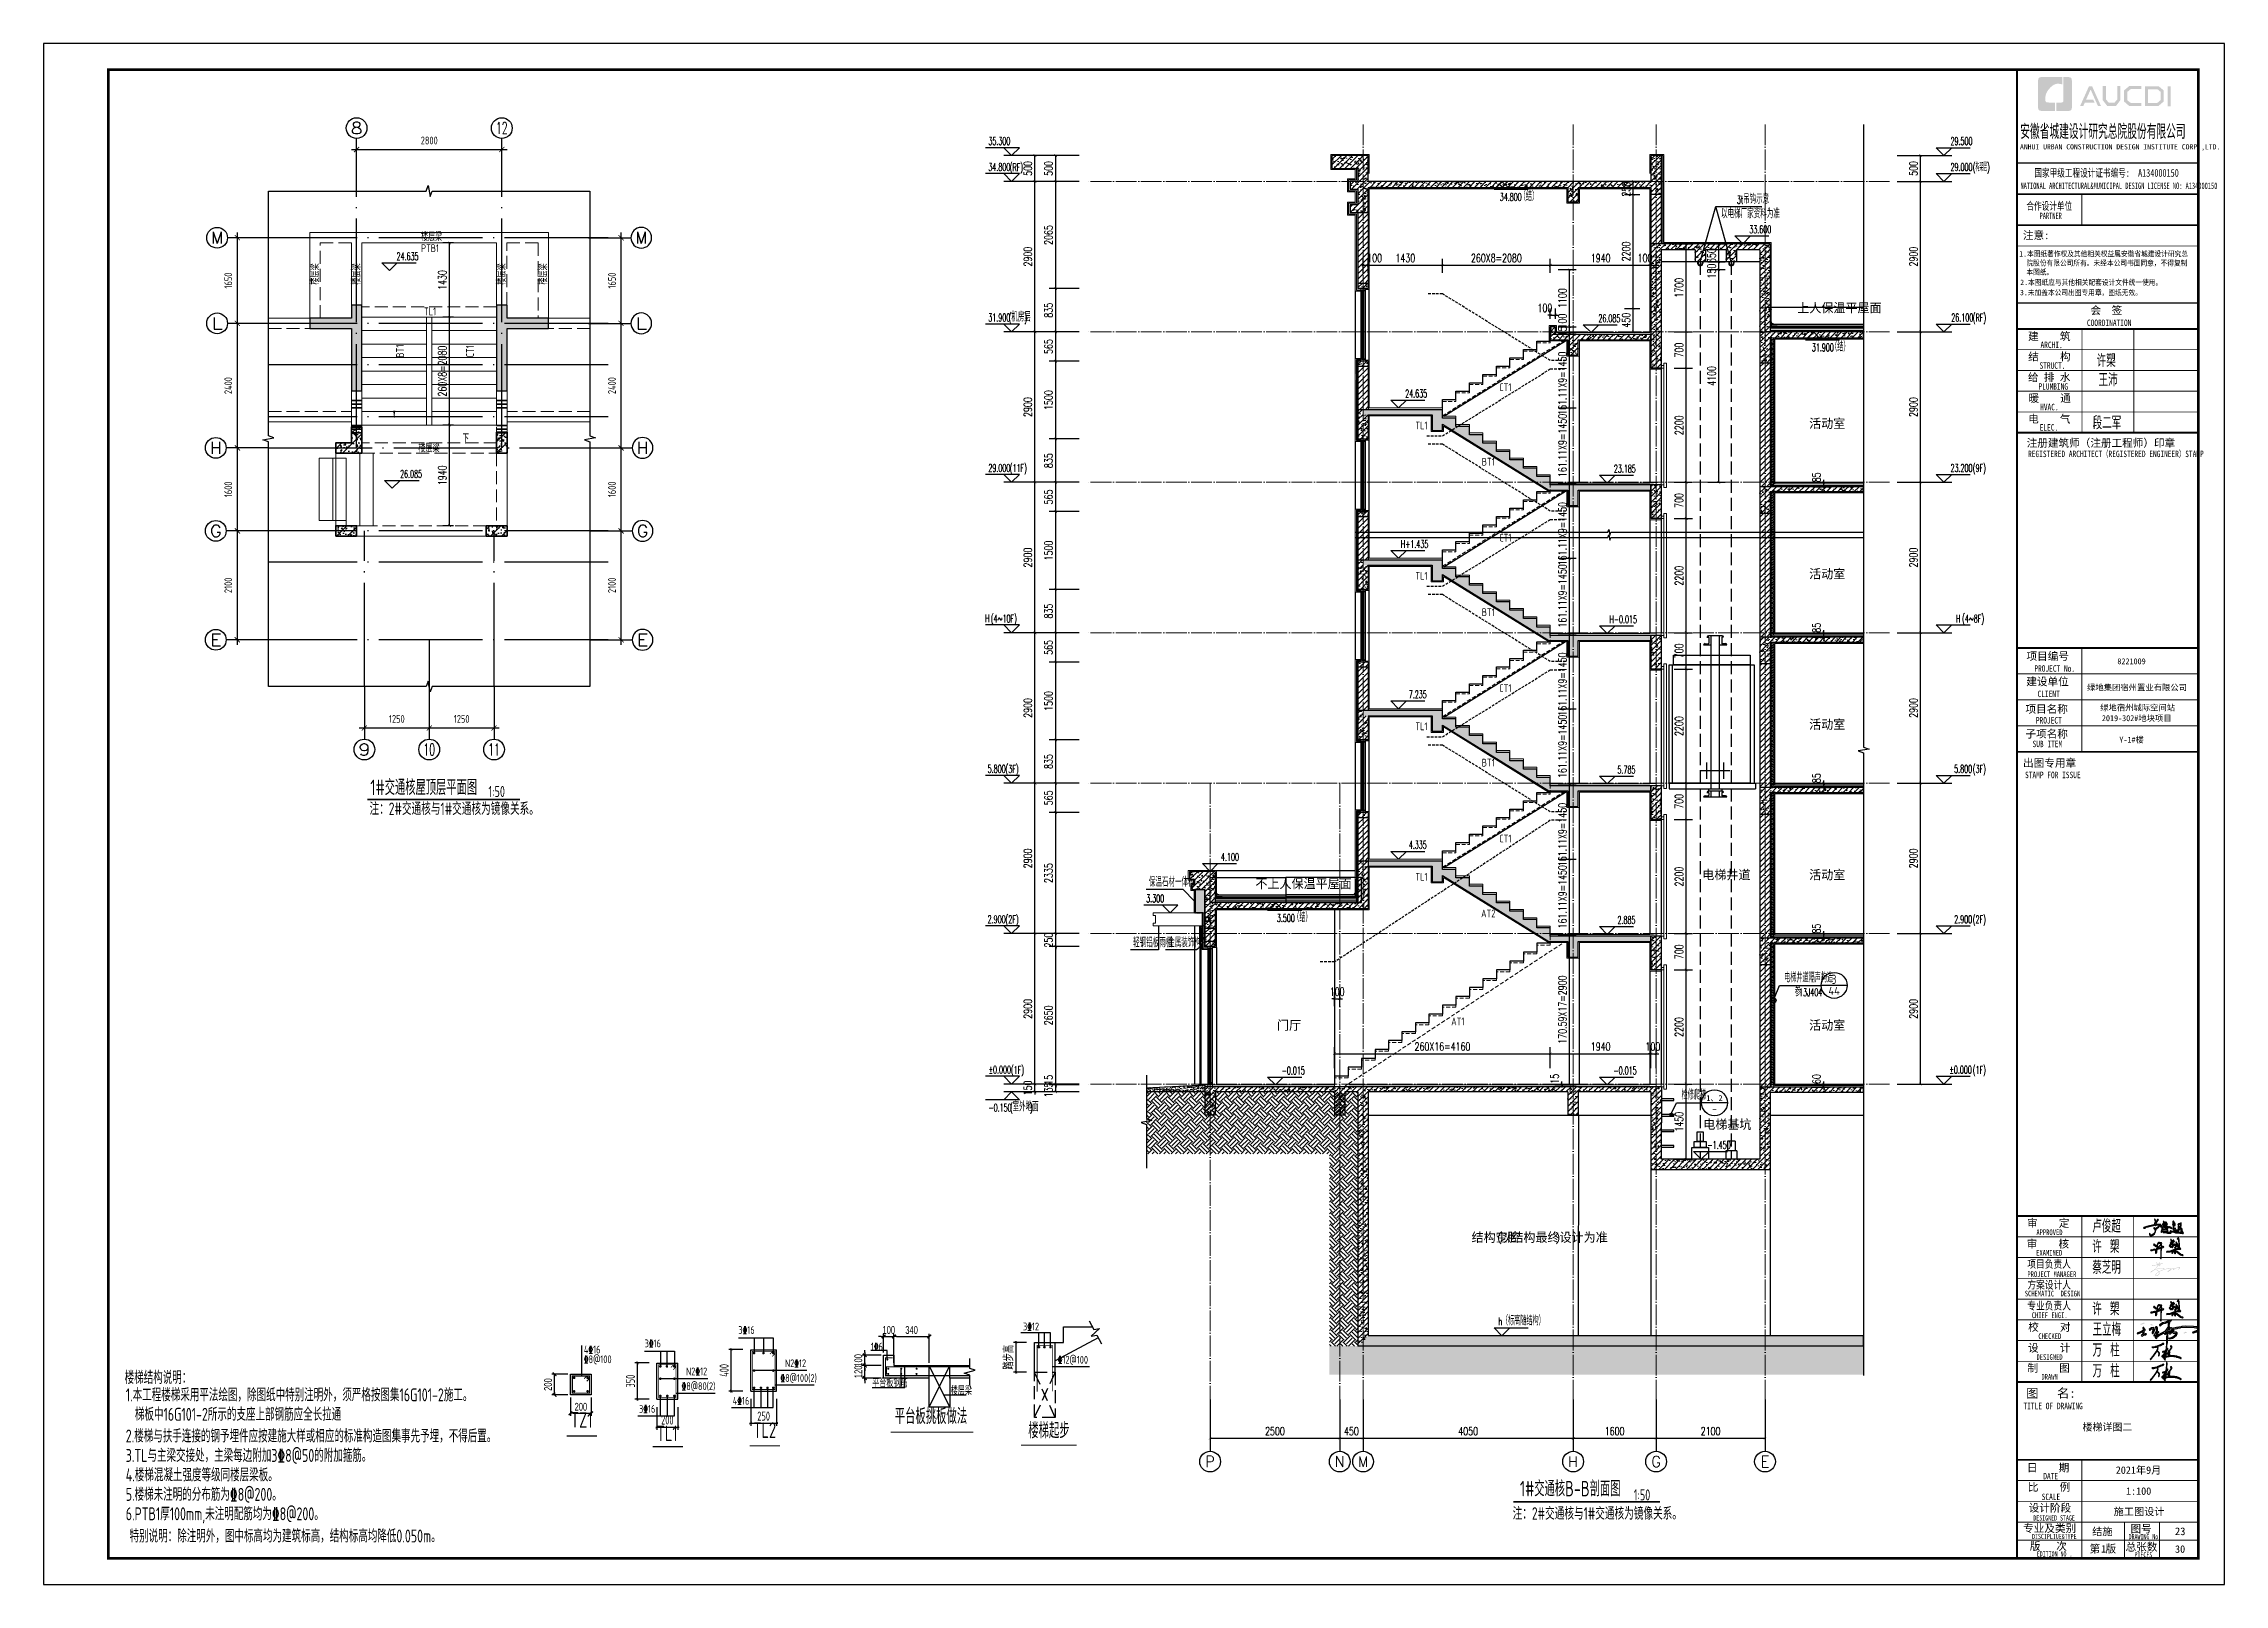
# Model space of a CAD drawing. Extents: x -1058961 to 23600, y -449123 to 2751847.
# Drawn here: x -86277 to -44227, y 17516 to 47216 of the extents above; entities that cross this region are included whole.
import ezdxf
from ezdxf.enums import TextEntityAlignment as Align
from ezdxf.xclip import XClip

# ---------------------------------------------------------------- set-up
doc = ezdxf.new("R2010")
doc.units = 0
doc.header["$LTSCALE"] = 1000
doc.header["$XCLIPFRAME"] = 2
for name, pattern in [('DASH', [0.35, 0.25, -0.1]), ('DOTE', [2.42, 2, -0.2, 0.02, -0.2]), ('HIDDEN', [0.375, 0.25, -0.125])]:
    doc.linetypes.add(name, pattern=pattern)
doc.layers.get('0').update_dxf_attribs({"linetype": 'CONTINUOUS'})
doc.layers.get('DEFPOINTS').update_dxf_attribs({"linetype": 'CONTINUOUS'})
for name, color, linetype in [('-TK', 7, 'CONTINUOUS'), ('3-屋面构造层', 157, 'CONTINUOUS'), ('A-AXIS_TEXT', 7, 'CONTINUOUS'), ('A-DOTE', 10, 'DOTE'), ('AXIS', 3, 'CONTINUOUS'), ('DIM', 2, 'CONTINUOUS'), ('DIM_ELEV', 3, 'CONTINUOUS'), ('DIM_IDEN', 67, 'CONTINUOUS'), ('DIM_SYMB', 3, 'CONTINUOUS'), ('FSK_DIM', 3, 'CONTINUOUS'), ('NUM', 7, 'CONTINUOUS'), ('PUB_DIM', 3, 'CONTINUOUS'), ('PUB_TEXT', 2, 'CONTINUOUS'), ('REIN', 6, 'CONTINUOUS'), ('S-L主梁线', 4, 'DASH'), ('S-Q墙填充', 252, 'CONTINUOUS'), ('S-Q墙实线', 6, 'CONTINUOUS'), ('S-Y一般标注', 3, 'CONTINUOUS'), ('S-Z柱填充', 252, 'CONTINUOUS'), ('S-Z柱实线', 6, 'CONTINUOUS'), ('S_E_STAIR', 4, 'CONTINUOUS'), ('Sbeam-s', 3, 'CONTINUOUS'), ('SURFACE', 6, 'CONTINUOUS'), ('TEXT', 2, 'CONTINUOUS'), ('THIN', 7, 'CONTINUOUS'), ('WALL', 5, 'CONTINUOUS'), ('图签文字', 4, 'CONTINUOUS'), ('大样详图_文字', 60, 'CONTINUOUS'), ('审核', 1, 'CONTINUOUS'), ('尺寸标注', 86, 'CONTINUOUS'), ('栏杆', 95, 'CONTINUOUS'), ('看线', 251, 'CONTINUOUS'), ('立面', 73, 'CONTINUOUS'), ('立面-看线', 251, 'CONTINUOUS'), ('结构大样', 132, 'CONTINUOUS'), ('设备', 253, 'CONTINUOUS')]:
    doc.layers.add(name, color=color, linetype=linetype)
for name, color, linetype, lineweight in [('AXIS_TEXT', 7, 'CONTINUOUS', 20), ('DOTE', 19, 'DOTE', 9), ('PUB_HATCH', 8, 'CONTINUOUS', 9), ('S_WINDOW', 144, 'CONTINUOUS', 15), ('STAIR', 2, 'CONTINUOUS', 18), ('WINDOW', 144, 'CONTINUOUS', 15), ('内粉刷', 37, 'CONTINUOUS', 9), ('可改文字', 6, 'CONTINUOUS', 18), ('图框', 9, 'CONTINUOUS', 18), ('图签', 147, 'CONTINUOUS', 18), ('填充', 251, 'CONTINUOUS', 5), ('建筑', 30, 'CONTINUOUS', 25), ('梁附加箍筋', 1, 'CONTINUOUS', 35), ('立面-普通轮廓', 7, 'CONTINUOUS', 18), ('细细', 250, 'CONTINUOUS', 0)]:
    doc.layers.add(name, color=color, linetype=linetype, lineweight=lineweight)
doc.styles.add('_TCH_AXIS', font='COMPLEX', dxfattribs={"bigfont": 'GBCBIG'})
doc.styles.add('_TCH_DIM', font='SIMPLEX.shx', dxfattribs={"width": 0.7, "bigfont": 'GBCBIG.shx'})
doc.styles.add('_TCH_DIM_T3', font='SIMPLEX', dxfattribs={"width": 0.705882, "bigfont": 'GBCBIG'})
doc.styles.add('_TCH_LABEL', font='simhei.ttf')
doc.styles.add('BW_Dim', font='Bweng.shx', dxfattribs={"width": 0.7, "bigfont": 'hztxt.shx'})
doc.styles.add('COMPLEX', font='COMPLEX')
doc.styles.add('DIM_FONT_T3', font='SIMPLEX', dxfattribs={"width": 0.705882, "bigfont": 'GBCBIG'})
doc.styles.add('HT', font='simhei.ttf')
doc.styles.add('STANDARD_T3', font='gbenor.shx', dxfattribs={"bigfont": 'gbcbig.shx'})
doc.styles.add('TSSD_DIMENSION', font='Tssdeng.shx', dxfattribs={"width": 0.7, "bigfont": 'tssdchn.shx'})
doc.styles.add('TSSD_Norm', font='Tssdeng.shx', dxfattribs={"bigfont": 'tssdchn.shx'})
doc.styles.add('TSSD_REIN', font='tssdeng.shx', dxfattribs={"width": 0.7, "height": 300, "bigfont": 'tssdchn.shx'})
doc.styles.add('宋体', font='', dxfattribs={"height": 50})
doc.styles.add('建筑图签-1', font='simhei.ttf', dxfattribs={"width": 0.7})
doc.styles.add('建筑图签-2', font='TXT.shx', dxfattribs={"width": 0.5, "bigfont": 'HZTXT.shx'})
doc.styles.get('宋体').set_extended_font_data('SimSun')
doc.dimstyles.new('_TCH_ARCH&&50', dxfattribs={"dimtxt": 157.5, "dimasz": 50, "dimexe": 125, "dimexo": 150, "dimgap": 58.75, "dimtad": 1, "dimdec": 0, "dimzin": 0, "dimdsep": 46, "dimtxsty": '_TCH_DIM_T3', "dimblk": 'ARCHTICK', "dimcen": 0.09, "dimclrt": 7, "dimazin": 0, "dimtfac": 1, "dimtdec": 0, "dimtix": 1, "dimtmove": 2, "dimatfit": 3, "dimldrblk": 'ARCHTICK', "dimfxl": 0, "dimtolj": 1, "dimtzin": 0, "dimarcsym": 0})
doc.dimstyles.new('Cyz_25_50', dxfattribs={"dimtxt": 150, "dimasz": 50, "dimexe": 50, "dimexo": 50, "dimgap": 50, "dimtad": 1, "dimdec": 0, "dimlfac": 0.5, "dimzin": 0, "dimdsep": 46, "dimtxsty": 'BW_Dim', "dimblk": '_bwk', "dimcen": 0, "dimclrt": 7, "dimadec": 0, "dimazin": 0, "dimtfac": 1, "dimtdec": 0, "dimtix": 1, "dimtmove": 2, "dimatfit": 0, "dimfxl": 0, "dimtolj": 1, "dimtzin": 0, "dimarcsym": 0})
doc.dimstyles.new('TSSD_100_100$0', dxfattribs={"dimtxt": 300, "dimasz": 80, "dimexe": 100, "dimexo": 250, "dimgap": 100, "dimtad": 1, "dimdec": 0, "dimzin": 0, "dimdsep": 46, "dimtxsty": 'TSSD_DIMENSION', "dimblk": 'ARCHTICK', "dimcen": 0, "dimdle": 100, "dimclrd": 3, "dimclre": 3, "dimclrt": 7, "dimadec": 0, "dimazin": 0, "dimtfac": 1, "dimtdec": 0, "dimtix": 1, "dimtmove": 2, "dimatfit": 3, "dimldrblk": 'ARCHTICK', "dimfxl": 0, "dimtolj": 1, "dimtzin": 0, "dimarcsym": 0})
doc.dimstyles.new('TSSD_50_50', dxfattribs={"dimtxt": 175, "dimasz": 50, "dimexe": 50, "dimexo": 150, "dimgap": 50, "dimtad": 1, "dimdec": 0, "dimzin": 0, "dimdsep": 46, "dimtxsty": 'TSSD_DIMENSION', "dimblk": 'ARCHTICK', "dimcen": 0, "dimdle": 25, "dimclrt": 7, "dimadec": 0, "dimazin": 0, "dimtfac": 1, "dimtdec": 0, "dimtix": 1, "dimtmove": 2, "dimatfit": 3, "dimfxl": 0, "dimtolj": 1, "dimtzin": 0, "dimarcsym": 0})
pattern_1 = [(50, (-432209.7, -161970.96), (215.178055, -18.82564), [22.5, -247.5]), (355, (-432209.7, -161970.96), (-41.6254, 225.65764), [18, -198]), (100.4514, (-432191.78, -161972.53), (173.55281, 206.83186), [19.12206, -210.34263]), (46.1842, (-432209.7, -161910.96), (320.17231, -49.6557), [33.75, -371.25]), (96.6356, (-432183.03, -161915.1), (280.3988, 292.23536), [28.68309, -315.5139]), (351.1842, (-432209.7, -161910.96), (280.39858, 292.23558), [27, -297]), (21, (-432179.7, -161925.96), (179.072116, -120.78567), [22.5, -247.5]), (326, (-432179.7, -161925.96), (72.9946, 217.54501), [18, -198]), (71.4514, (-432164.79, -161936.02), (252.06679, 96.75915), [19.12206, -210.34263]), (37.5, (-432209.71, -161970.96), (3.647957, 99.868156), [0, -195.6, 0, -201, 0, -198.75]), (7.5, (-432209.71, -161970.96), (78.92086, 118.323514), [0, -114.6, 0, -191.1, 0, -75.75]), (327.5, (-432276.61, -161970.96), (160.146731, -6.766462), [0, -75, 0, -234, 0, -310.5]), (317.5, (-432306.61, -161970.96), (174.95585, 30.031495), [0, -97.5, 0, -155.4, 0, -220.5]), (45, (-432209.71, -161970.96), (-106.066017, 106.066017), [])]
pattern_2 = [(45, (-1019980.43, 12679.79), (0, 224.506403), [158.75, -158.75]), (45, (-1020022.53, 12721.88), (0, 224.506403), [158.75, -158.75]), (45, (-1020064.62, 12763.98), (0, 224.506403), [158.75, -158.75]), (135, (-1020064.62, 12792.04), (-224.506403, 0), [158.75, -158.75]), (135, (-1020022.53, 12834.14), (-224.506403, 0), [158.75, -158.75]), (135, (-1019980.43, 12876.23), (-224.506403, 0), [158.75, -158.75])]
pattern_3 = [(315, (-1068248.5284, -499703.9672), (-1.767766953, -1.767766953), []), (315, (-1068247.3499, -499703.9672), (-1.767766953, -1.767766953), [])]
pattern_4 = [(315, (-1068248.527, -502407.403), (-1.767766953, -1.767766953), []), (315, (-1068247.3486, -502407.403), (-1.767766953, -1.767766953), [])]
pattern_5 = [(315, (-218910.2607, -140541.0897), (-1.767766953, -1.767766953), []), (315, (-218909.0822, -140541.0897), (-1.767766953, -1.767766953), [])]
pattern_6 = [(315, (-218910.2607, -141979.3279), (-1.767766953, -1.767766953), []), (315, (-218909.0822, -141979.3279), (-1.767766953, -1.767766953), [])]
pattern_7 = [(45, (0, 0), (-53.0330086, 53.0330086), []), (50, (0, 0), (215.178055, -18.82564), [22.5, -247.5]), (355, (0, 0), (-41.6254, 225.65764), [18, -198]), (100.4514, (17.93, -1.57), (173.552815, 206.831863), [19.122057, -210.342634]), (46.1842, (0, 60), (320.172315, -49.655704), [33.75, -371.25]), (96.6356, (26.68, 55.86), (280.39881, 292.23536), [28.68309, -315.5139]), (351.1842, (0, 60), (280.39858, 292.23558), [27, -297]), (21, (30, 45), (179.072116, -120.785667), [22.5, -247.5]), (326, (30, 45), (72.9946, 217.545014), [18, -198]), (71.4514, (44.92, 34.93), (252.06679, 96.75915), [19.122057, -210.342634]), (37.5, (0, 0), (3.6479566, 99.868156), [0, -195.6, 0, -201, 0, -198.75]), (7.5, (0, 0), (78.920861, 118.323514), [0, -114.6, 0, -191.1, 0, -75.75]), (327.5, (-66.9, 0), (160.146731, -6.7664615), [0, -75, 0, -234, 0, -310.5]), (317.5, (-96.9, 0), (174.95585, 30.031495), [0, -97.5, 0, -155.4, 0, -220.5])]
pattern_8 = [(45, (0, 53.85), (-53.03303, 53.03303), [])]
pattern_9 = [(45, (-1018747.41, 119588.15), (-53.0330086, 53.0330086), []), (50, (-1018747.41, 119588.15), (215.178055, -18.82564), [22.5, -247.5]), (355, (-1018747.41, 119588.15), (-41.6254, 225.65764), [18, -198]), (100.4514, (-1018729.48, 119586.58), (173.552815, 206.831863), [19.122057, -210.342634]), (46.1842, (-1018747.4, 119648.15), (320.172315, -49.655704), [33.75, -371.25]), (96.6356, (-1018720.73, 119644), (280.39881, 292.23536), [28.68309, -315.5139]), (351.1842, (-1018747.4, 119648.15), (280.39858, 292.23558), [27, -297]), (21, (-1018717.41, 119633.15), (179.072116, -120.785667), [22.5, -247.5]), (326, (-1018717.41, 119633.15), (72.9946, 217.545014), [18, -198]), (71.4514, (-1018702.49, 119623.08), (252.06679, 96.75915), [19.122057, -210.342634]), (37.5, (-1018747.41, 119588.15), (3.6479566, 99.868156), [0, -195.6, 0, -201, 0, -198.75]), (7.5, (-1018747.41, 119588.15), (78.920861, 118.323514), [0, -114.6, 0, -191.1, 0, -75.75]), (327.5, (-1018814.31, 119588.15), (160.146731, -6.7664615), [0, -75, 0, -234, 0, -310.5]), (317.5, (-1018844.31, 119588.15), (174.95585, 30.031495), [0, -97.5, 0, -155.4, 0, -220.5])]
pattern_10 = [(45, (-1018747.41, 119642.004), (-53.03303, 53.03303), [])]

msp = doc.modelspace()

# ---------------------------------------------------------------- texts
at = {"layer": 'DIM_ELEV', "color": 7, "style": '_TCH_DIM'}
for s, height, width, p in [('34.800', 148.75, 0.494118, (-58199.3, 44184.68)), ('（结）', 168.794, 0.7, (-57814.3, 44184.68)), ('31.900', 148.75, 0.494118, (-52181.33, 41284.68)), ('（结）', 168.794, 0.7, (-51810.33, 41284.68)), ('H+1.435', 148.75, 0.494118, (-60106.71, 37494.82)), ('H-0.015', 148.75, 0.494118, (-56083.46, 36044.8)), ('3.500', 148.75, 0.494118, (-62497.51, 30284.68)), ('（结）', 168.794, 0.7, (-62182.51, 30284.68)), ('h', 148.75, 0.494118, (-58225.08, 22509.78)), ('（标高随结构）', 168.794, 0.7, (-58158.58, 22509.78))]:
    msp.add_text(s, height=height, dxfattribs=dict(at, width=width)).set_placement(p)
at = {"layer": 'NUM', "color": 1, "style": 'TSSD_Norm', "width": 0.7}
for s, p in [('TZ1', (-75901.06, 20445.77)), ('平台板挑板做法', (-69166.9, 20518.14)), ('楼梯起步', (-66891.57, 20241.45))]:
    msp.add_text(s, height=300, dxfattribs=at).set_placement(p, align=Align.BOTTOM_CENTER)
for s, p in [('TL2', (-72592.58, 20248.53)), ('TL1', (-74453.58, 20186.96))]:
    msp.add_text(s, height=300, dxfattribs=at).set_placement(p, align=Align.BOTTOM_LEFT)
at = {"layer": 'PUB_TEXT'}
for s, height, style, width, p in [('35.300', 148.75, '_TCH_DIM', 0.494118, (-68059.3, 45262.24)), ('29.500', 148.75, '_TCH_DIM', 0.494118, (-49507.04, 45262.24)), ('34.800', 148.75, '_TCH_DIM', 0.494118, (-68059.3, 44762.23)), ('(RF)', 148.75, '_TCH_DIM', 0.494118, (-67648.5, 44759.78)), ('29.000', 148.75, '_TCH_DIM', 0.494118, (-49507.04, 44762.23)), ('(构架层)', 148.75, '_TCH_DIM', 0.494118, (-49078.04, 44759.78)), ('3t', 148.75, 'DIM_FONT_T3', 0.49827, (-53627.42, 44130.73)), ('吊钩示意', 178.723, 'DIM_FONT_T3', 0.705882, (-53507.42, 44130.73)), ('以电梯厂家资料为准', 178.723, 'DIM_FONT_T3', 0.705882, (-53933.2, 43850.73)), ('33.600', 148.75, '_TCH_DIM', 0.494118, (-53387.37, 43562.22)), ('机房层', 178.723, '_TCH_DIM', 0.7, (-67615.6, 41859.78)), ('31.900', 148.75, '_TCH_DIM', 0.494118, (-68062.1, 41862.23)), ('(', 148.75, '_TCH_DIM', 0.494118, (-67664.6, 41859.78)), (')', 148.75, '_TCH_DIM', 0.494118, (-67365.38, 41859.78)), ('26.100', 148.75, '_TCH_DIM', 0.494118, (-49493.04, 41862.23)), ('(RF)', 148.75, '_TCH_DIM', 0.494118, (-49078.04, 41859.78)), ('下', 178.72, '_TCH_DIM', 0.7, (-78199.76, 39508.91)), ('29.000', 148.75, '_TCH_DIM', 0.494118, (-68059.3, 38962.23)), ('(11F)', 148.75, '_TCH_DIM', 0.494118, (-67648.5, 38959.78)), ('23.200', 148.75, '_TCH_DIM', 0.494118, (-49507.04, 38962.23)), ('(9F)', 148.75, '_TCH_DIM', 0.494118, (-49078.04, 38959.78)), ('H', 148.75, '_TCH_DIM', 0.494118, (-68122.3, 36062.23)), ('(4~10F)', 148.75, '_TCH_DIM', 0.494118, (-68010.75, 36059.78)), ('H', 148.75, '_TCH_DIM', 0.494118, (-49403.8, 36059.78)), ('(4~8F)', 148.75, '_TCH_DIM', 0.494118, (-49282.45, 36059.78)), ('5.800', 148.75, '_TCH_DIM', 0.494118, (-68073.3, 33162.23)), ('(3F)', 148.75, '_TCH_DIM', 0.494118, (-67729, 33159.78)), ('5.800', 148.75, '_TCH_DIM', 0.494118, (-49437.04, 33162.23)), ('(3F)', 148.75, '_TCH_DIM', 0.494118, (-49078.04, 33159.78)), ('1#交通核屋顶层平面图', 297.5, 'TSSD_REIN', 0.7, (-79977.13, 32730.56)), ('1:50', 212.5, 'TSSD_REIN', 0.7, (-77699.12, 32693.65)), ('4.100', 148.75, '_TCH_DIM', 0.494118, (-63573.08, 31462.28)), ('保温石材一体板', 178.723, 'DIM_FONT_T3', 0.705882, (-64965.35, 30965.07)), ('3.300', 148.75, '_TCH_DIM', 0.494118, (-65016.84, 30663.16)), ('2.900', 148.75, '_TCH_DIM', 0.494118, (-68073.3, 30262.23)), ('(2F)', 148.75, '_TCH_DIM', 0.494118, (-67729, 30259.78)), ('2.900', 148.75, '_TCH_DIM', 0.494118, (-49437.04, 30262.23)), ('(2F)', 148.75, '_TCH_DIM', 0.494118, (-49078.04, 30259.78)), ('轻钢铝板雨棚', 178.723, 'DIM_FONT_T3', 0.705882, (-65268.87, 29798.76)), ('金属装饰构件', 178.723, 'DIM_FONT_T3', 0.705882, (-64593.17, 29798.76)), ('%%P0.000', 148.75, '_TCH_DIM', 0.494118, (-68055.1, 27362.23)), ('(1F)', 148.75, '_TCH_DIM', 0.494118, (-67624.35, 27359.78)), ('%%P0.000', 148.75, '_TCH_DIM', 0.494118, (-49528.04, 27362.23)), ('(1F)', 148.75, '_TCH_DIM', 0.494118, (-49078.04, 27359.78)), ('检修爬梯', 168.794, '_TCH_DIM', 0.7, (-54692.88, 26862.06)), ('-0.150', 148.75, '_TCH_DIM', 0.494118, (-68057.9, 26631.76)), ('(', 148.75, '_TCH_DIM', 0.494118, (-67640.45, 26634.21)), ('室外地面', 178.723, '_TCH_DIM', 0.7, (-67591.45, 26634.21)), (')', 148.75, '_TCH_DIM', 0.494118, (-67257.83, 26634.21)), ('1#交通核B-B剖面图', 297.5, 'TSSD_REIN', 0.7, (-57810.5, 19213.24)), ('1:50', 212.5, 'TSSD_REIN', 0.7, (-55614.71, 19134.98))]:
    msp.add_text(s, height=height, dxfattribs=dict(at, style=style, width=width)).set_placement(p)
at = {"layer": 'PUB_TEXT', "color": 6, "style": '_TCH_DIM', "width": 0.494118}
for s, p in [('24.635', (-79471.28, 43042.43)), ('26.085', (-56297.03, 41847.22)), ('24.635', (-60022.71, 40397.27)), ('26.085', (-79402.83, 38848.01)), ('23.185', (-55999.46, 38947.25)), ('7.235', (-59952.72, 34597.27)), ('5.785', (-55929.46, 33147.25)), ('4.335', (-59952.72, 31697.25)), ('2.885', (-55929.46, 30247.23)), ('-0.015', (-62404.41, 27347.13)), ('-0.015', (-56006.46, 27347.22))]:
    msp.add_text(s, height=148.75, dxfattribs=at).set_placement(p)
at = {"layer": 'PUB_TEXT'}
for s, height, p in [('上人保温平屋面', 178.723, (-52463, 42034.44)), ('活动室', 178.723, (-52233.24, 39806.32)), ('活动室', 178.723, (-52233.24, 36906.32)), ('活动室', 178.723, (-52233.24, 34006.32)), ('不上人保温平屋面', 178.723, (-62911.76, 30936.1)), ('电梯井道', 178.723, (-54294, 31106.32)), ('活动室', 178.723, (-52233.24, 31106.32)), ('门厅', 178.723, (-62493.86, 28206.32)), ('活动室', 178.723, (-52233.24, 28206.32)), ('电梯基坑', 178.723, (-54275.2, 26295.28)), ('结构空腔', 178.723, (-58742.72, 24118.51)), ('(', 175, (-58266.13, 24118.51)), ('以结构最终设计为准', 178.723, (-58207.79, 24118.51)), (')', 175, (-57135.45, 24118.51))]:
    msp.add_text(s, height=height, dxfattribs=at).set_placement(p)
at = {"layer": 'PUB_TEXT', "color": 1, "style": 'TSSD_REIN', "width": 0.7}
for p in [(-79992.47, 32347.1), (-57950.78, 18762)]:
    msp.add_text('注：2#交通核与1#交通核为镜像关系。', height=241.1348, dxfattribs=at).set_placement(p)
at = {"layer": 'PUB_TEXT', "color": 3, "style": '_TCH_DIM'}
for s, height, width, p in [('电梯井道隔声构造', 168.794, 0.7, (-52716.85, 29122.14)), ('参', 168.79, 0.7, (-52512.74, 28854.49)), ('13J404', 148.75, 0.494118, (-52426.73, 28854.49)), ('-1.450', 148.75, 0.494118, (-54193.55, 25912.23))]:
    msp.add_text(s, height=height, dxfattribs=dict(at, width=width)).set_placement(p)
at = {"layer": 'PUB_TEXT', "color": 3, "style": 'STANDARD_T3'}
for s, height, width, p, p2 in [('44', 151.987, 1.195402, (-51861.94, 28881.75), (-51642.41, 28881.75)), ('3', 177.82, 0.951379, (-51793.87, 29090.26), (-51710.49, 29090.26))]:
    msp.add_text(s, height=height, dxfattribs=dict(at, width=width)).set_placement(p, p2, align=Align.FIT)
at = {"layer": 'PUB_TEXT', "style": '_TCH_LABEL'}
for s, height, width, p, p2 in [('1、2', 113.14, 0.962162, (-54215.78, 26833.54), (-53902.65, 26833.54)), ('-', 172.43, 1.022989, (-54122.64, 26600.65), (-53995.79, 26600.65))]:
    msp.add_text(s, height=height, dxfattribs=dict(at, width=width)).set_placement(p, p2, align=Align.FIT)
at = {"layer": 'TEXT', "color": 230, "style": 'TSSD_REIN', "width": 0.7}
for s, p in [('PTB1', (-78826.01, 43198.12)), ('楼层梁', (-78794.61, 43413.33)), ('TL1', (-78825.43, 41979.62)), ('CT1', (-58091.24, 40517.5)), ('TL1', (-59708.45, 39781.36)), ('楼层梁', (-78845.35, 39340.77)), ('BT1', (-58420.46, 39081.59)), ('CT1', (-58091.24, 37617.52)), ('TL1', (-59708.5, 36881.38)), ('BT1', (-58420.46, 36181.59)), ('CT1', (-58091.24, 34717.52)), ('TL1', (-59708.5, 33981.38)), ('BT1', (-58420.46, 33280.96)), ('CT1', (-58091.24, 31816.89)), ('TL1', (-59708.5, 31080.75)), ('AT2', (-58420.56, 30373.39)), ('AT1', (-59007.72, 28293.07))]:
    msp.add_text(s, height=150, dxfattribs=at).set_placement(p, align=Align.CENTER)
for s, p in [('楼层梁', (-80968.21, 42776.05)), ('楼层梁', (-80168.21, 42776.05)), ('楼层梁', (-77368.21, 42776.05)), ('楼层梁', (-76568.21, 42776.09)), ('BT1', (-79329.66, 41289.41)), ('CT1', (-77979.66, 41285.2))]:
    msp.add_text(s, height=150, rotation=90, dxfattribs=at).set_placement(p, align=Align.CENTER)
at = {"layer": 'TEXT', "style": 'TSSD_REIN', "width": 0.7}
for s, p in [('楼梯结构说明：', (-84714.12, 21378.72)), ('1.本工程楼梯采用平法绘图，除图纸中特别注明外，须严格按图集16G101-2施工。', (-84692.76, 21044.44)), ('梯板中16G101-2所示的支座上部钢筋应全长拉通', (-84516.36, 20669.44)), ('2.楼梯与扶手连接的钢予埋件应按建施大样或相应的标准构造图集事先予埋，不得后置。', (-84692.76, 20251.59)), ('3.TL与主梁交接处，主梁每边附加3\x848@50的附加箍筋。', (-84692.76, 19876.59)), ('4.楼梯混凝土强度等级同楼层梁板。', (-84692.76, 19501.59)), ('6.PTB1厚100mm,未注明配筋均为%%1328@200。', (-84692.76, 18751.59))]:
    msp.add_text(s, height=250, dxfattribs=at).set_placement(p)
at = {"layer": 'TEXT', "color": 1, "style": 'TSSD_REIN', "width": 0.7}
msp.add_text('5.楼梯未注明的分布筋为%%1328@200。', height=250, dxfattribs=at).set_placement((-84692.76, 19126.59))
at = {"layer": 'TEXT', "color": 153, "style": 'TSSD_REIN', "width": 0.7}
msp.add_text('特别说明：除注明外，图中标高均为建筑标高，结构标高均降低0.050m。', height=250, dxfattribs=at).set_placement((-84619.43, 18323.56))
at = {"layer": 'THIN', "color": 0, "style": 'TSSD_REIN', "width": 0.7}
for s, p in [('3\x8416', (-72880.55, 22298.89)), ('3%%13212', (-67392.18, 22367.98)), ('3\x8416', (-74687.9, 22041.91)), ('%%13212@100', (-66722.44, 21725.89)), ('N2\x8412', (-73889.36, 21501.41)), ('\x848@100(2)', (-72068.35, 21373.78)), ('N2\x8412', (-71982.01, 21658.39)), ('%%1328@80(2)', (-73975.7, 21216.81)), ('4%%13216', (-72988.84, 20936.02)), ('3%%13216', (-74796.18, 20779.04))]:
    msp.add_text(s, height=150, dxfattribs=at).set_placement(p, align=Align.BOTTOM_LEFT)
at = {"layer": '可改文字', "color": 1, "style": '宋体'}
msp.add_text('楼梯详图二', height=140.641, dxfattribs=at).set_placement((-46961.41, 20478.75))
at = {"layer": '图签', "color": 1, "style": '宋体'}
msp.add_text('23', height=149.074, dxfattribs=at).set_placement((-45180.21, 18465.36))
at = {"layer": '大样详图_文字', "color": 7, "style": 'TSSD_REIN', "width": 0.7}
for s, p in [('4\x8416', (-75859.47, 21967.31)), ('\x848@100', (-75859.47, 21779.81)), ('1\x846', (-70325.91, 22025.25)), ('平台板钢筋', (-70298.66, 21315.66)), ('楼层梁', (-68785.12, 21169.33))]:
    msp.add_text(s, height=150, dxfattribs=at).set_placement(p)

# ---------------------------------------------------------------- blocks, each defined once
blk = doc.blocks.new('_ArchTick')
at = {"color": 0, "linetype": 'ByBlock', "const_width": 0.15}
blk.add_lwpolyline([(-0.5, -0.5), (0.5, 0.5)], dxfattribs=at)
blk = doc.blocks.new('*D2603')
at = {"layer": 'DEFPOINTS', "color": 0}
for p in [(-78451, 43374), (-78223, 43374), (-78223, 41944)]:
    blk.add_point(p, dxfattribs=at)
at = {"layer": '尺寸标注', "color": 0, "lineweight": -2}
for p, q in [((-78373, 43374), (-78576, 43374)), ((-78451, 41944), (-78451, 43374)), ((-78373, 41944), (-78576, 41944))]:
    blk.add_line(p, q, dxfattribs=at)
at = {"layer": '尺寸标注', "color": 0, "lineweight": -2, "xscale": 50, "yscale": 50, "zscale": 50}
for p, rotation in [((-78451, 43374), 90), ((-78451, 41944), 270)]:
    blk.add_blockref('_ArchTick', p, dxfattribs=dict(at, rotation=rotation))
at = {"layer": '尺寸标注', "color": 7, "insert": (-78589, 42659), "char_height": 157.5, "attachment_point": 5, "rotation": 90, "style": '_TCH_DIM_T3'}
blk.add_mtext('\\A1;1430', dxfattribs=at)
blk = doc.blocks.new('*D2604')
at = {"layer": 'DEFPOINTS', "color": 0}
for p in [(-78451, 41944), (-78223, 41944), (-78223, 39864)]:
    blk.add_point(p, dxfattribs=at)
at = {"layer": '尺寸标注', "color": 0, "lineweight": -2}
for p, q in [((-78373, 41944), (-78576, 41944)), ((-78451, 39864), (-78451, 41944)), ((-78373, 39864), (-78576, 39864))]:
    blk.add_line(p, q, dxfattribs=at)
at = {"layer": '尺寸标注', "color": 0, "lineweight": -2, "xscale": 50, "yscale": 50, "zscale": 50}
for p, rotation in [((-78451, 41944), 90), ((-78451, 39864), 270)]:
    blk.add_blockref('_ArchTick', p, dxfattribs=dict(at, rotation=rotation))
at = {"layer": '尺寸标注', "color": 7, "insert": (-78589, 40904), "char_height": 157.5, "attachment_point": 5, "rotation": 90, "style": '_TCH_DIM_T3'}
blk.add_mtext('\\A1;260X8=2080', dxfattribs=at)
blk = doc.blocks.new('*D2605')
at = {"layer": 'DEFPOINTS', "color": 0}
for p in [(-78451, 39864), (-78223, 39864), (-78223, 37924)]:
    blk.add_point(p, dxfattribs=at)
at = {"layer": '尺寸标注', "color": 0, "lineweight": -2}
for p, q in [((-78373, 39864), (-78576, 39864)), ((-78451, 37924), (-78451, 39864)), ((-78373, 37924), (-78576, 37924))]:
    blk.add_line(p, q, dxfattribs=at)
at = {"layer": '尺寸标注', "color": 0, "lineweight": -2, "xscale": 50, "yscale": 50, "zscale": 50}
for p, rotation in [((-78451, 39864), 90), ((-78451, 37924), 270)]:
    blk.add_blockref('_ArchTick', p, dxfattribs=dict(at, rotation=rotation))
at = {"layer": '尺寸标注', "color": 7, "insert": (-78589, 38894), "char_height": 157.5, "attachment_point": 5, "rotation": 90, "style": '_TCH_DIM_T3'}
blk.add_mtext('\\A1;1940', dxfattribs=at)
blk = doc.blocks.new('20210810.16572852')
at = {"layer": 'STAIR'}
for p, q in [((3420, 5450), (820, 5450)), ((820, 5450), (820, 4020)), ((3420, 4020), (3420, 5450)), ((820, 1940), (820, 4020)), ((820, 4020), (2070, 4020)), ((820, 4020), (3420, 4020)), ((2070, 1940), (2070, 4020)), ((2070, 1940), (2070, 4020)), ((3420, 4020), (2170, 4020)), ((2170, 4020), (2170, 1940)), ((2170, 4020), (2170, 1940)), ((3420, 4020), (3420, 1940)), ((820, 3760), (2070, 3760)), ((820, 3500), (2070, 3500)), ((3420, 3760), (2170, 3760)), ((3420, 3500), (2170, 3500)), ((820, 3240), (2070, 3240)), ((820, 2980), (2070, 2980)), ((3420, 3240), (2170, 3240)), ((3420, 2980), (2170, 2980)), ((820, 2720), (2070, 2720)), ((3420, 2720), (2170, 2720)), ((820, 2460), (2070, 2460)), ((820, 2200), (2070, 2200)), ((3420, 2460), (2170, 2460)), ((3420, 2200), (2170, 2200)), ((820, 1940), (3420, 1940)), ((520, 100), (520, 1300))]:
    blk.add_line(p, q, dxfattribs=at)
for points in [[(260, 1300), (0, 1300), (0, 100), (260, 100)], [(520, 1300), (260, 1300), (260, 100), (520, 100)], [(520, 1400), (780, 1400), (780, 0), (520, 0)], [(780, 1400), (1040, 1400), (1040, 0), (780, 0)]]:
    blk.add_lwpolyline(points, dxfattribs=at)
blk = doc.blocks.new('院标1')
h = blk.add_hatch(color=150)
h.dxf.hatch_style = 1
edge = h.paths.add_edge_path()
edge.add_spline(control_points=[(116373, 648379), (116379, 648379), (116382, 648379), (116391, 648379), (116391, 648379), (116391, 648379), (116616, 648379), (116616, 648379), (116616, 648379), (116616, 648379), (116616, 648054), (116616, 648054), (116616, 648054), (116616, 648054), (116108, 648054), (116108, 648054), (116108, 648054), (116028, 648054), (115963, 648111), (115963, 648199), (115963, 648199), (115963, 648199), (115963, 649215), (115963, 649215), (115963, 649215), (115963, 649295), (116018, 649360), (116108, 649360), (116108, 649360), (116108, 649360), (116897, 649360), (116897, 649360), (116897, 649360), (116897, 649360), (116897, 649080), (116897, 649080), (116897, 649080), (116897, 649080), (116566, 649140), (116356, 648859), (116356, 648859), (116245, 648719), (116240, 648545), (116247, 648466), (116247, 648466), (116254, 648386), (116247, 648466), (116247, 648466), (116247, 648466), (116247, 648466), (116258, 648374), (116373, 648379)], knot_values=[0, 0, 0, 0, 0.071429, 0.071429, 0.071429, 0.107143, 0.142857, 0.142857, 0.142857, 0.178571, 0.214286, 0.214286, 0.214286, 0.25, 0.285714, 0.285714, 0.285714, 0.321429, 0.357143, 0.357143, 0.357143, 0.392857, 0.428571, 0.428571, 0.428571, 0.464286, 0.5, 0.5, 0.5, 0.535714, 0.571429, 0.571429, 0.571429, 0.607143, 0.642857, 0.642857, 0.642857, 0.678571, 0.714286, 0.714286, 0.714286, 0.75, 0.785714, 0.785714, 0.785714, 0.821429, 0.857143, 0.857143, 0.857143, 0.928571, 1, 1, 1, 1], degree=3, periodic=0)
h = blk.add_hatch(color=150)
h.dxf.hatch_style = 1
edge = h.paths.add_edge_path()
edge.add_spline(control_points=[(117268, 649215), (117268, 649215), (117268, 648199), (117268, 648199), (117268, 648199), (117268, 648114), (117212, 648054), (117123, 648054), (117123, 648054), (117123, 648054), (116663, 648054), (116663, 648054), (116663, 648054), (116663, 648054), (116663, 648379), (116663, 648379), (116663, 648379), (116663, 648379), (116865, 648379), (116865, 648379), (116865, 648379), (116907, 648379), (116941, 648413), (116941, 648455), (116941, 648455), (116941, 648455), (116941, 649360), (116941, 649360), (116941, 649360), (116941, 649360), (117123, 649360), (117123, 649360), (117123, 649360), (117204, 649360), (117268, 649306), (117268, 649215)], knot_values=[0, 0, 0, 0, 0.1, 0.1, 0.1, 0.15, 0.2, 0.2, 0.2, 0.25, 0.3, 0.3, 0.3, 0.35, 0.4, 0.4, 0.4, 0.45, 0.5, 0.5, 0.5, 0.55, 0.6, 0.6, 0.6, 0.65, 0.7, 0.7, 0.7, 0.75, 0.8, 0.8, 0.8, 0.9, 1, 1, 1, 1], degree=3, periodic=0)
blk = doc.blocks.new('ljc')
at = {"linetype": 'Continuous'}
h = blk.add_hatch(color=0, dxfattribs=at)
h.paths.add_polyline_path([(2023, 1568), (2019, 1564), (2020, 1562), (2024, 1562), (2022, 1552), (1955, 1538), (1933, 1530), (1930, 1527), (1929, 1525), (1931, 1523), (1944, 1524), (1946, 1526), (1942, 1528), (1960, 1535), (1967, 1535), (1975, 1538), (1985, 1539), (1998, 1543), (2010, 1544), (2018, 1547), (2025, 1546), (2035, 1549), (2061, 1550), (2052, 1537), (2042, 1528), (2028, 1521), (2023, 1521), (2018, 1526), (2015, 1527), (2013, 1525), (2013, 1521), (2019, 1516), (2022, 1508), (2022, 1494), (2012, 1477), (2000, 1469), (1988, 1467), (1982, 1473), (1980, 1480), (1978, 1482), (1978, 1475), (1981, 1468), (1988, 1463), (1994, 1463), (2005, 1467), (2018, 1478), (2027, 1493), (2028, 1504), (2025, 1517), (2033, 1518), (2054, 1533), (2067, 1549), (2067, 1552), (2064, 1555), (2029, 1553), (2036, 1575), (2049, 1591), (2047, 1593), (2043, 1592), (2028, 1573), (2025, 1589), (2021, 1597), (2018, 1599), (2017, 1597), (2020, 1590)])
h.paths.add_polyline_path([(2081, 1522), (2081, 1528), (2075, 1541), (2093, 1562), (2097, 1572), (2094, 1577), (2087, 1576), (2089, 1572), (2092, 1572), (2091, 1567), (2080, 1551), (2066, 1537), (2065, 1535), (2067, 1533), (2073, 1535), (2077, 1523), (2077, 1513), (2072, 1496), (2072, 1492), (2074, 1490), (2078, 1494), (2083, 1510), (2099, 1510), (2119, 1507), (2119, 1500), (2116, 1496), (2108, 1493), (2087, 1496), (2084, 1492), (2087, 1489), (2103, 1488), (2122, 1483), (2140, 1484), (2148, 1482), (2152, 1486), (2152, 1491), (2148, 1488), (2125, 1488), (2114, 1490), (2124, 1499), (2126, 1509), (2121, 1512), (2119, 1511), (2108, 1514), (2124, 1523), (2132, 1532), (2130, 1535), (2121, 1536), (2115, 1533), (2109, 1533), (2123, 1555), (2121, 1559), (2114, 1557), (2116, 1564), (2115, 1569), (2111, 1573), (2105, 1572), (2093, 1554)])
h.paths.add_polyline_path([(2089, 1535), (2097, 1535), (2112, 1551), (2116, 1552), (2111, 1543), (2099, 1528), (2101, 1526), (2114, 1528), (2121, 1531), (2124, 1530), (2118, 1524), (2101, 1515), (2084, 1514), (2084, 1518)], flags=16)
h.paths.add_polyline_path([(2093, 1537), (2095, 1540), (2103, 1546), (2096, 1537)], flags=16)
h.paths.add_polyline_path([(2093, 1544), (2094, 1549), (2106, 1568), (2109, 1569), (2111, 1567), (2108, 1554), (2104, 1550)], flags=16)
h.paths.add_polyline_path([(2141, 1534), (2138, 1533), (2137, 1531), (2142, 1527), (2155, 1522), (2158, 1523), (2153, 1528)])
h.paths.add_polyline_path([(2175, 1522), (2173, 1524), (2172, 1546), (2183, 1545), (2185, 1547), (2183, 1557), (2178, 1566), (2177, 1561), (2180, 1556), (2181, 1550), (2175, 1550), (2170, 1554), (2169, 1574), (2171, 1574), (2175, 1569), (2176, 1571), (2170, 1579), (2167, 1579), (2165, 1577), (2164, 1562), (2166, 1553), (2163, 1553), (2162, 1551), (2167, 1547), (2169, 1537), (2169, 1524), (2166, 1521), (2165, 1517), (2168, 1513), (2170, 1513), (2173, 1517), (2180, 1517), (2178, 1502), (2175, 1500), (2167, 1499), (2175, 1496), (2180, 1497), (2183, 1500), (2184, 1511), (2187, 1521), (2185, 1523)])
h.paths.add_polyline_path([(2233, 1542), (2233, 1564), (2231, 1567), (2215, 1558), (2210, 1557), (2206, 1552), (2211, 1548), (2211, 1551), (2229, 1560), (2228, 1542), (2227, 1537), (2224, 1533), (2220, 1534), (2213, 1542), (2211, 1543), (2209, 1541), (2209, 1508), (2189, 1508), (2187, 1506), (2191, 1503), (2213, 1503), (2217, 1511), (2222, 1516), (2232, 1518), (2234, 1513), (2234, 1505), (2227, 1505), (2232, 1502), (2232, 1500), (2228, 1497), (2229, 1493), (2239, 1495), (2243, 1489), (2243, 1486), (2212, 1492), (2189, 1492), (2179, 1494), (2176, 1496), (2167, 1496), (2164, 1498), (2154, 1499), (2147, 1503), (2144, 1503), (2143, 1501), (2144, 1498), (2153, 1494), (2174, 1491), (2186, 1487), (2211, 1487), (2222, 1484), (2230, 1484), (2243, 1480), (2249, 1480), (2251, 1482), (2244, 1496), (2246, 1499), (2238, 1503), (2239, 1513), (2237, 1520), (2233, 1523), (2224, 1522), (2214, 1516), (2212, 1522), (2213, 1536), (2220, 1530), (2228, 1530), (2230, 1532)])
at = {"color": 0, "linetype": 'Continuous'}
for points in [[(1930, 1527), (1929, 1525), (1931, 1523), (1944, 1524), (1946, 1526), (1942, 1528), (1960, 1535), (1967, 1535), (1975, 1538), (1985, 1539), (1998, 1543), (2010, 1544), (2018, 1547), (2025, 1546), (2035, 1549), (2061, 1550), (2052, 1537), (2042, 1528), (2028, 1521), (2023, 1521), (2018, 1526), (2015, 1527), (2013, 1525), (2013, 1521), (2019, 1516), (2022, 1508), (2022, 1494), (2012, 1477), (2000, 1469), (1988, 1467), (1982, 1473), (1980, 1480), (1978, 1482), (1978, 1475), (1981, 1468), (1988, 1463), (1994, 1463), (2005, 1467), (2018, 1478), (2027, 1493), (2028, 1504), (2025, 1517), (2033, 1518), (2054, 1533), (2067, 1549), (2067, 1552), (2064, 1555), (2029, 1553), (2036, 1575), (2049, 1591), (2047, 1593), (2043, 1592), (2028, 1573), (2025, 1589), (2021, 1597), (2018, 1599), (2017, 1597), (2020, 1590), (2023, 1568), (2019, 1564), (2020, 1562), (2024, 1562), (2022, 1552), (1955, 1538), (1933, 1530), (1930, 1527)], [(2163, 1553), (2162, 1551), (2167, 1547), (2169, 1537), (2169, 1524), (2166, 1521), (2165, 1517), (2168, 1513), (2170, 1513), (2173, 1517), (2180, 1517), (2178, 1502), (2175, 1500), (2167, 1499), (2175, 1496), (2180, 1497), (2183, 1500), (2184, 1511), (2187, 1521), (2185, 1523), (2175, 1522), (2173, 1524), (2172, 1546), (2183, 1545), (2185, 1547), (2183, 1557), (2178, 1566), (2177, 1561), (2180, 1556), (2181, 1550), (2175, 1550), (2170, 1554), (2169, 1574), (2171, 1574), (2175, 1569), (2176, 1571), (2170, 1579), (2167, 1579), (2165, 1577), (2164, 1562), (2166, 1553), (2163, 1553)], [(2016, 1561), (2015, 1560), (2017, 1560), (2016, 1561)], [(2017, 1562), (2016, 1561), (2019, 1561), (2017, 1562)], [(2066, 1537), (2065, 1535), (2067, 1533), (2073, 1535), (2077, 1523), (2077, 1513), (2072, 1496), (2072, 1492), (2074, 1490), (2078, 1494), (2083, 1510), (2099, 1510), (2119, 1507), (2119, 1500), (2116, 1496), (2108, 1493), (2087, 1496), (2084, 1492), (2087, 1489), (2103, 1488), (2122, 1483), (2140, 1484), (2148, 1482), (2152, 1486), (2152, 1491), (2148, 1488), (2125, 1488), (2114, 1490), (2124, 1499), (2126, 1509), (2121, 1512), (2119, 1511), (2108, 1514), (2124, 1523), (2132, 1532), (2130, 1535), (2121, 1536), (2115, 1533), (2109, 1533), (2123, 1555), (2121, 1559), (2114, 1557), (2116, 1564), (2115, 1569), (2111, 1573), (2105, 1572), (2093, 1554), (2081, 1522), (2081, 1528), (2075, 1541), (2093, 1562), (2097, 1572), (2094, 1577), (2087, 1576), (2089, 1572), (2092, 1572), (2091, 1567), (2080, 1551), (2066, 1537)], [(2084, 1514), (2084, 1518), (2089, 1535), (2097, 1535), (2112, 1551), (2116, 1552), (2111, 1543), (2099, 1528), (2101, 1526), (2114, 1528), (2121, 1531), (2124, 1530), (2118, 1524), (2101, 1515), (2084, 1514)], [(2093, 1544), (2094, 1549), (2106, 1568), (2109, 1569), (2111, 1567), (2108, 1554), (2104, 1550), (2093, 1544)], [(2093, 1537), (2095, 1540), (2103, 1546), (2096, 1537), (2093, 1537)], [(2138, 1533), (2137, 1531), (2142, 1527), (2155, 1522), (2158, 1523), (2153, 1528), (2141, 1534), (2138, 1533)], [(2144, 1503), (2143, 1501), (2144, 1498), (2153, 1494), (2174, 1491), (2186, 1487), (2211, 1487), (2222, 1484), (2230, 1484), (2243, 1480), (2249, 1480), (2251, 1482), (2244, 1496), (2246, 1499), (2238, 1503), (2239, 1513), (2237, 1520), (2233, 1523), (2224, 1522), (2214, 1516), (2212, 1522), (2213, 1536), (2220, 1530), (2228, 1530), (2230, 1532), (2233, 1542), (2233, 1564), (2231, 1567), (2215, 1558), (2210, 1557), (2206, 1552), (2211, 1548), (2211, 1551), (2229, 1560), (2228, 1542), (2227, 1537), (2224, 1533), (2220, 1534), (2213, 1542), (2211, 1543), (2209, 1541), (2209, 1508), (2189, 1508), (2187, 1506), (2191, 1503), (2213, 1503), (2217, 1511), (2222, 1516), (2232, 1518), (2234, 1513), (2234, 1505), (2227, 1505), (2232, 1502), (2232, 1500), (2228, 1497), (2229, 1493), (2239, 1495), (2243, 1489), (2243, 1486), (2212, 1492), (2189, 1492), (2179, 1494), (2176, 1496), (2167, 1496), (2164, 1498), (2154, 1499), (2147, 1503), (2144, 1503)], [(2177, 1569), (2176, 1570), (2175, 1567), (2177, 1565), (2177, 1569)]]:
    blk.add_lwpolyline(points, dxfattribs=at)
blk = doc.blocks.new('A$C6AF37BC7')
h = blk.add_hatch(color=256)
h.paths.add_polyline_path([(660, -48), (672, -48), (678, -96)], flags=16)
h.paths.add_polyline_path([(708, 144), (702, 150), (660, 126), (672, 66), (666, 36), (456, -42), (366, -60), (294, -60), (276, -72), (288, -96), (456, -72), (612, -12), (564, -102), (552, -114), (546, -96), (534, -102), (534, -138), (558, -144), (654, -18), (654, 6), (672, 12), (678, -30), (648, -30), (642, -54), (654, -84), (654, -138), (684, -168), (708, -156), (714, -60), (804, -108), (948, -228), (1038, -258), (1062, -258), (1074, -246), (1056, -228), (1032, -228), (954, -192), (786, -60), (708, -30), (714, 24), (756, 30), (816, 54), (954, 48), (972, 66), (948, 84), (810, 84), (702, 48), (690, 120), (726, 132), (720, 144)])
h.paths.add_polyline_path([(852, 216), (864, 216), (870, 174), (840, 198)], flags=16)
h.paths.add_polyline_path([(-312, 282), (-318, 288), (-336, 288), (-348, 276), (-246, 180), (-222, 192), (-222, 210)], flags=17)
h.paths.add_polyline_path([(546, 330), (552, 330), (564, 300), (558, 216), (486, 174), (462, 180), (438, 222)], flags=16)
h.paths.add_polyline_path([(-102, 342), (-48, 336), (-18, 324), (18, 324), (-36, 246), (-174, 96), (-156, 246), (-132, 306)], flags=16)
h.paths.add_polyline_path([(-66, 366), (-72, 372), (-108, 372), (-138, 342), (-168, 288), (-192, 192), (-204, 18), (-228, -78), (-228, 6), (-258, 42), (-306, 48), (-438, 12), (-456, 12), (-468, 24), (-498, 0), (-486, -12), (-420, -12), (-318, 18), (-270, 18), (-252, -6), (-252, -102), (-264, -138), (-240, -156), (-216, -132), (-192, -72), (-174, 60), (-108, 66), (12, 108), (0, 0), (0, -366), (-18, -342), (-24, -372), (-6, -396), (24, -396), (24, -78), (42, 120), (108, 132), (132, 144), (144, 162), (132, 174), (66, 162), (48, 210), (48, 240), (18, 240), (12, 138), (-144, 90), (-114, 138), (-24, 228), (54, 330), (36, 354), (-18, 354)])
h.paths.add_polyline_path([(756, 378), (750, 384), (732, 384), (714, 366), (732, 360), (738, 324), (714, 180), (714, 156), (726, 144), (750, 162), (762, 366)])
h.paths.add_polyline_path([(498, 516), (492, 522), (474, 516), (492, 474), (486, 378), (444, 336), (468, 324), (552, 366), (426, 246), (408, 210), (414, 192), (462, 150), (504, 150), (552, 180), (552, 138), (570, 132), (582, 150), (588, 198), (666, 258), (648, 246), (690, 240), (702, 258), (666, 294), (588, 240), (588, 324), (564, 348), (630, 402), (654, 426), (654, 438), (636, 444), (534, 390), (576, 432), (618, 456), (630, 480), (606, 486), (570, 462), (516, 408), (516, 492)])
h.paths.add_polyline_path([(846, 594), (840, 600), (828, 600), (798, 570), (780, 522), (792, 516), (840, 570), (852, 516), (864, 264), (840, 246), (792, 246), (786, 258), (804, 294), (804, 324), (786, 330), (756, 264), (756, 240), (810, 204), (786, 174), (792, 162), (822, 186), (888, 102), (900, 96), (918, 114), (894, 216), (882, 510), (870, 570)])
at = {"linetype": 'Continuous'}
for points in [[(-66, 366), (-72, 372), (-108, 372), (-138, 342), (-168, 288), (-192, 192), (-204, 18), (-228, -78), (-228, 6), (-258, 42), (-306, 48), (-438, 12), (-456, 12), (-468, 24), (-498, 0), (-486, -12), (-420, -12), (-318, 18), (-270, 18), (-252, -6), (-252, -102), (-264, -138), (-240, -156), (-216, -132), (-192, -72), (-174, 60), (-108, 66), (12, 108), (0, 0), (0, -366), (-18, -342), (-24, -372), (-6, -396), (24, -396), (24, -78), (42, 120), (108, 132), (132, 144), (144, 162), (132, 174), (66, 162), (48, 210), (48, 240), (18, 240), (12, 138), (-144, 90), (-114, 138), (-24, 228), (54, 330), (36, 354), (-18, 354), (-66, 366)], [(-312, 282), (-318, 288), (-336, 288), (-348, 276), (-246, 180), (-222, 192), (-222, 210), (-312, 282)], [(-102, 342), (-48, 336), (-18, 324), (18, 324), (-36, 246), (-174, 96), (-156, 246), (-132, 306), (-102, 342)], [(708, 144), (702, 150), (660, 126), (672, 66), (666, 36), (456, -42), (366, -60), (294, -60), (276, -72), (288, -96), (456, -72), (612, -12), (564, -102), (552, -114), (546, -96), (534, -102), (534, -138), (558, -144), (654, -18), (654, 6), (672, 12), (678, -30), (648, -30), (642, -54), (654, -84), (654, -138), (684, -168), (708, -156), (714, -60), (804, -108), (948, -228), (1038, -258), (1062, -258), (1074, -246), (1056, -228), (1032, -228), (954, -192), (786, -60), (708, -30), (714, 24), (756, 30), (816, 54), (954, 48), (972, 66), (948, 84), (810, 84), (702, 48), (690, 120), (726, 132), (720, 144), (708, 144)], [(498, 516), (492, 522), (474, 516), (492, 474), (486, 378), (444, 336), (468, 324), (552, 366), (426, 246), (408, 210), (414, 192), (462, 150), (504, 150), (552, 180), (552, 138), (570, 132), (582, 150), (588, 198), (666, 258), (648, 246), (690, 240), (702, 258), (666, 294), (588, 240), (588, 324), (564, 348), (630, 402), (654, 426), (654, 438), (636, 444), (534, 390), (576, 432), (618, 456), (630, 480), (606, 486), (570, 462), (516, 408), (516, 492), (498, 516)], [(546, 330), (552, 330), (564, 300), (558, 216), (486, 174), (462, 180), (438, 222), (546, 330)], [(756, 378), (750, 384), (732, 384), (714, 366), (732, 360), (738, 324), (714, 180), (714, 156), (726, 144), (750, 162), (762, 366), (756, 378)], [(846, 594), (840, 600), (828, 600), (798, 570), (780, 522), (792, 516), (840, 570), (852, 516), (864, 264), (840, 246), (792, 246), (786, 258), (804, 294), (804, 324), (786, 330), (756, 264), (756, 240), (810, 204), (786, 174), (792, 162), (822, 186), (888, 102), (900, 96), (918, 114), (894, 216), (882, 510), (870, 570), (846, 594)], [(852, 216), (864, 216), (870, 174), (840, 198), (852, 216)], [(660, -48), (672, -48), (678, -96), (660, -48)]]:
    blk.add_lwpolyline(points, dxfattribs=at)
blk = doc.blocks.new('A1')
at = {"linetype": 'Continuous'}
h = blk.add_hatch(color=0, dxfattribs=at)
h.dxf.hatch_style = 1
h.paths.add_polyline_path([(81575, 12347), (81575, 12351), (81580, 12356), (81578, 12359), (81585, 12364), (81597, 12383), (81605, 12355)], flags=16)
h.paths.add_polyline_path([(81561, 12316), (81561, 12321), (81569, 12329), (81577, 12329), (81597, 12335), (81609, 12335), (81610, 12305), (81607, 12294), (81604, 12291), (81594, 12289), (81572, 12303)], flags=16)
h.paths.add_polyline_path([(81455, 11915), (81460, 11939), (81466, 11945), (81466, 11951), (81473, 11955), (81476, 11967), (81481, 11969), (81490, 11980), (81497, 11983), (81511, 12003), (81519, 12004), (81532, 12017), (81541, 12022), (81548, 12030), (81561, 12033), (81565, 12038), (81569, 12038), (81570, 12031), (81575, 12027), (81577, 12012), (81580, 12006), (81578, 11982), (81554, 11947), (81551, 11947), (81532, 11927), (81529, 11927), (81506, 11911), (81500, 11911), (81493, 11907), (81463, 11907)], flags=16)
h.paths.add_polyline_path([(81439, 11923), (81437, 11921), (81442, 11905), (81453, 11894), (81469, 11889), (81495, 11887), (81498, 11891), (81522, 11897), (81533, 11903), (81538, 11910), (81546, 11913), (81554, 11923), (81557, 11921), (81559, 11926), (81577, 11942), (81577, 11945), (81583, 11951), (81594, 11971), (81599, 11995), (81604, 12003), (81597, 12011), (81594, 12028), (81591, 12031), (81589, 12039), (81585, 12044), (81585, 12049), (81589, 12049), (81599, 12057), (81612, 12062), (81617, 12068), (81623, 12068), (81629, 12073), (81647, 12078), (81650, 12083), (81655, 12083), (81669, 12091), (81676, 12091), (81677, 12094), (81685, 12095), (81695, 12102), (81701, 12102), (81708, 12107), (81737, 12115), (81740, 12118), (81756, 12121), (81764, 12126), (81770, 12126), (81791, 12134), (81799, 12134), (81815, 12142), (81823, 12140), (81833, 12145), (81852, 12148), (81855, 12151), (81860, 12150), (81865, 12153), (81887, 12155), (81893, 12158), (82002, 12167), (82020, 12166), (82028, 12163), (82031, 12158), (82028, 12151), (82021, 12150), (82015, 12143), (82005, 12140), (81956, 12107), (81949, 12099), (81940, 12094), (81933, 12086), (81930, 12086), (81927, 12079), (81921, 12079), (81917, 12076), (81921, 12073), (81908, 12062), (81909, 12052), (81919, 12044), (81925, 12049), (81932, 12049), (81940, 12055), (81946, 12057), (81969, 12075), (81977, 12078), (81980, 12083), (81986, 12083), (81997, 12092), (82004, 12094), (82042, 12129), (82050, 12143), (82057, 12150), (82061, 12148), (82066, 12153), (82081, 12156), (82082, 12159), (82089, 12159), (82095, 12164), (82117, 12171), (82143, 12171), (82140, 12161), (82133, 12153), (82121, 12147), (82111, 12132), (82114, 12119), (82121, 12116), (82129, 12116), (82133, 12123), (82138, 12123), (82172, 12147), (82183, 12150), (82197, 12164), (82210, 12167), (82215, 12174), (82218, 12172), (82260, 12191), (82266, 12191), (82287, 12201), (82319, 12209), (82322, 12212), (82340, 12212), (82356, 12217), (82367, 12214), (82367, 12206), (82359, 12196), (82359, 12191), (82353, 12185), (82349, 12177), (82340, 12171), (82329, 12153), (82332, 12143), (82338, 12137), (82345, 12139), (82362, 12159), (82367, 12171), (82378, 12183), (82378, 12187), (82385, 12193), (82393, 12207), (82393, 12220), (82383, 12231), (82369, 12235), (82330, 12233), (82317, 12227), (82309, 12228), (82279, 12215), (82261, 12212), (82255, 12206), (82233, 12199), (82212, 12187), (82204, 12185), (82193, 12175), (82188, 12175), (82183, 12171), (82164, 12163), (82169, 12172), (82162, 12188), (82153, 12188), (82148, 12191), (82132, 12191), (82095, 12183), (82084, 12177), (82052, 12166), (82047, 12175), (82034, 12182), (82028, 12180), (82025, 12185), (82005, 12187), (81980, 12185), (81975, 12182), (81959, 12183), (81948, 12182), (81943, 12179), (81914, 12179), (81905, 12175), (81901, 12177), (81895, 12172), (81879, 12174), (81863, 12171), (81858, 12167), (81818, 12161), (81815, 12156), (81794, 12153), (81769, 12143), (81737, 12135), (81732, 12131), (81729, 12132), (81709, 12123), (81700, 12121), (81669, 12107), (81665, 12107), (81653, 12099), (81649, 12099), (81642, 12094), (81636, 12094), (81618, 12083), (81610, 12081), (81602, 12073), (81597, 12073), (81594, 12068), (81589, 12068), (81573, 12059), (81562, 12076), (81543, 12095), (81524, 12110), (81516, 12113), (81506, 12123), (81481, 12123), (81477, 12119), (81489, 12107), (81506, 12097), (81511, 12097), (81546, 12068), (81557, 12054), (81557, 12049), (81545, 12043), (81533, 12033), (81527, 12031), (81521, 12023), (81513, 12020), (81505, 12011), (81497, 12007), (81458, 11967), (81445, 11943), (81445, 11937), (81441, 11932)])
h.paths.add_polyline_path([(81245, 12044), (81244, 12043), (81244, 12035), (81252, 12028), (81269, 12030), (81292, 12041), (81295, 12046), (81306, 12047), (81314, 12055), (81321, 12057), (81327, 12065), (81337, 12068), (81340, 12075), (81345, 12075), (81377, 12102), (81380, 12102), (81385, 12108), (81394, 12110), (81409, 12119), (81418, 12121), (81434, 12129), (81444, 12129), (81449, 12134), (81460, 12135), (81465, 12140), (81481, 12142), (81492, 12148), (81495, 12147), (81498, 12150), (81517, 12153), (81554, 12166), (81564, 12166), (81629, 12180), (81634, 12179), (81658, 12183), (81690, 12182), (81695, 12185), (81737, 12185), (81762, 12180), (81759, 12174), (81751, 12167), (81749, 12159), (81754, 12153), (81762, 12153), (81777, 12167), (81783, 12185), (81778, 12195), (81762, 12201), (81745, 12203), (81735, 12199), (81729, 12203), (81690, 12203), (81674, 12199), (81666, 12201), (81658, 12198), (81650, 12199), (81644, 12196), (81637, 12198), (81610, 12195), (81601, 12190), (81594, 12191), (81581, 12187), (81561, 12185), (81557, 12182), (81556, 12183), (81511, 12169), (81497, 12167), (81490, 12163), (81476, 12161), (81474, 12158), (81421, 12140), (81434, 12156), (81481, 12203), (81506, 12239), (81516, 12249), (81517, 12257), (81524, 12260), (81549, 12300), (81562, 12287), (81583, 12275), (81591, 12267), (81605, 12265), (81615, 12273), (81621, 12283), (81620, 12286), (81623, 12292), (81626, 12318), (81626, 12334), (81623, 12337), (81625, 12340), (81634, 12343), (81639, 12342), (81644, 12345), (81660, 12345), (81665, 12348), (81673, 12347), (81681, 12351), (81713, 12355), (81724, 12363), (81724, 12374), (81717, 12380), (81706, 12380), (81679, 12371), (81668, 12372), (81652, 12364), (81620, 12358), (81610, 12387), (81607, 12414), (81597, 12419), (81586, 12417), (81583, 12414), (81577, 12393), (81570, 12383), (81569, 12375), (81553, 12342), (81548, 12343), (81545, 12340), (81537, 12343), (81484, 12412), (81474, 12420), (81468, 12420), (81463, 12417), (81465, 12403), (81492, 12374), (81519, 12334), (81509, 12332), (81506, 12329), (81484, 12326), (81481, 12323), (81473, 12323), (81437, 12313), (81433, 12315), (81431, 12311), (81397, 12308), (81385, 12303), (81370, 12303), (81361, 12299), (81351, 12299), (81346, 12302), (81343, 12299), (81313, 12299), (81309, 12295), (81309, 12281), (81316, 12273), (81343, 12275), (81349, 12271), (81354, 12278), (81373, 12284), (81378, 12283), (81396, 12289), (81412, 12289), (81417, 12292), (81423, 12292), (81426, 12295), (81431, 12294), (81457, 12302), (81463, 12300), (81476, 12303), (81479, 12308), (81493, 12308), (81501, 12313), (81508, 12311), (81513, 12316), (81533, 12318), (81537, 12316), (81537, 12311), (81529, 12302), (81527, 12295), (81521, 12291), (81516, 12278), (81501, 12260), (81492, 12243), (81485, 12238), (81463, 12207), (81402, 12145), (81378, 12124), (81337, 12105), (81325, 12097), (81314, 12094), (81308, 12087), (81290, 12079), (81277, 12068), (81271, 12068), (81257, 12052)])
h = blk.add_hatch(color=0, dxfattribs=at)
h.paths.add_polyline_path([(82053, 10195), (82048, 10201), (82019, 10189), (81984, 10189), (81956, 10160), (81932, 10160), (81823, 10114), (81708, 10080), (81604, 10005), (81604, 9982), (81633, 9964), (81668, 10005), (81742, 10051), (81823, 10074), (81932, 10126), (81956, 10126), (81938, 10062), (81932, 9970), (81915, 9913), (81817, 9757), (81558, 9625), (81483, 9573), (81437, 9527), (81437, 9504), (81454, 9486), (81489, 9481), (81495, 9509), (81483, 9521), (81547, 9573), (81783, 9699), (81777, 9659), (81800, 9642), (81817, 9642), (81869, 9688), (81869, 9705), (81858, 9711), (81829, 9688), (81846, 9722), (81892, 9751), (81898, 9740), (81886, 9711), (81881, 9584), (81869, 9550), (81869, 9308), (81881, 9296), (81898, 9296), (81909, 9308), (81921, 9636), (81938, 9757), (81961, 9780), (81967, 9774), (81950, 9728), (81961, 9682), (81984, 9659), (82025, 9665), (82082, 9728), (82123, 9688), (82174, 9688), (82203, 9676), (82226, 9682), (82244, 9676), (82220, 9630), (82140, 9555), (82048, 9509), (81990, 9498), (81950, 9475), (82002, 9469), (82094, 9492), (82163, 9527), (82249, 9602), (82284, 9659), (82284, 9699), (82255, 9717), (82203, 9717), (82134, 9734), (82134, 9757), (82157, 9809), (82140, 9832), (82117, 9820), (82100, 9780), (82007, 9699), (82002, 9751), (82013, 9786), (82019, 9763), (82030, 9757), (82071, 9820), (82117, 9826), (82128, 9838), (82278, 9866), (82301, 9878), (82399, 9890), (82422, 9901), (82647, 9918), (82940, 9907), (83004, 9895), (83061, 9872), (83084, 9849), (83084, 9826), (83050, 9792), (82883, 9717), (82871, 9705), (82877, 9694), (82912, 9694), (83021, 9734), (83090, 9774), (83125, 9815), (83131, 9838), (83119, 9866), (83090, 9895), (83021, 9930), (82912, 9947), (82618, 9953), (82462, 9941), (82428, 9930), (82249, 9907), (82088, 9861), (82088, 9872), (82065, 9895), (82042, 9884), (82030, 9849), (82025, 9890), (81996, 9895), (81984, 9878), (81979, 9832), (81956, 9815), (81967, 9924), (81984, 9941), (81973, 9982), (82007, 10149), (82059, 10183)])
h.paths.add_polyline_path([(81904, 9820), (81909, 9826), (81904, 9797), (81886, 9786)], flags=16)
h.paths.add_polyline_path([(81938, 9469), (81944, 9475), (81921, 9475), (81932, 9463)], flags=17)
h.paths.add_polyline_path([(82629, 9734), (82618, 9740), (82537, 9699), (82520, 9676), (82549, 9671), (82601, 9694), (82635, 9694), (82652, 9717)], flags=17)
h.paths.add_polyline_path([(81005, 9820), (81005, 9826), (81011, 9815)], flags=16)
h.paths.add_polyline_path([(80994, 9895), (80988, 9901), (80971, 9901), (80959, 9884), (80971, 9809), (80965, 9786), (80901, 9751), (80757, 9699), (80740, 9682), (80740, 9671), (80763, 9653), (80971, 9746), (80971, 9705), (80948, 9636), (80890, 9607), (80901, 9578), (80924, 9573), (81022, 9619), (81057, 9625), (81092, 9648), (81086, 9665), (81045, 9665), (80982, 9648), (81011, 9722), (81017, 9774), (81045, 9797), (81040, 9826), (81017, 9849)])
h.paths.add_polyline_path([(81385, 9907), (81380, 9913), (81362, 9901), (81293, 9890), (81201, 9826), (81212, 9803), (81241, 9797), (81282, 9838), (81305, 9849), (81339, 9855), (81351, 9826), (81316, 9711), (81316, 9688), (81328, 9676), (81345, 9676), (81362, 9694), (81414, 9826), (81426, 9838), (81420, 9855), (81385, 9797)])
h.paths.add_polyline_path([(81495, 9924), (81489, 9930), (81454, 9924), (81437, 9890), (81449, 9884), (81466, 9901), (81483, 9861), (81477, 9780), (81420, 9653), (81374, 9607), (81385, 9584), (81414, 9584), (81495, 9636), (81570, 9717), (81570, 9734), (81558, 9740), (81466, 9665), (81524, 9797), (81518, 9884)])
h.paths.add_polyline_path([(81276, 10039), (81270, 10045), (81247, 10028), (81247, 10016), (81276, 9993), (81310, 9987), (81333, 9970), (81339, 10010)])
h.paths.add_polyline_path([(81011, 10080), (81005, 10085), (80982, 10085), (80896, 10045), (80867, 10045), (80855, 10028), (80890, 10010), (80994, 10051), (81005, 10045), (81022, 10057)])
h = blk.add_hatch(color=256, dxfattribs=at)
h.paths.add_polyline_path([(81517, 9155), (81514, 9158), (81505, 9158), (81493, 9143), (81517, 9119), (81517, 9083), (81493, 9020), (81433, 8921), (81385, 8858), (81379, 8843), (81277, 8720), (81238, 8681), (81247, 8663), (81256, 8663), (81271, 8687), (81289, 8702), (81406, 8849), (81409, 8861), (81433, 8888), (81508, 9005), (81538, 9074), (81544, 9116), (81535, 9140)])
h.paths.add_polyline_path([(81760, 9281), (81757, 9284), (81730, 9281), (81688, 9257), (81628, 9236), (81604, 9221), (81532, 9194), (81526, 9188), (81505, 9185), (81490, 9176), (81448, 9167), (81421, 9155), (81364, 9146), (81313, 9146), (81298, 9140), (81322, 9128), (81385, 9128), (81475, 9149), (81505, 9164), (81523, 9167), (81583, 9191), (81601, 9203), (81640, 9215), (81697, 9242), (81709, 9242), (81763, 9260), (81769, 9269)])
h.paths.add_polyline_path([(81550, 8978), (81547, 8981), (81538, 8981), (81529, 8966), (81574, 8915), (81577, 8903), (81556, 8828), (81562, 8816), (81577, 8813), (81589, 8828), (81589, 8855), (81598, 8876), (81601, 8918), (81586, 8945)])
h.paths.add_polyline_path([(81883, 9350), (81880, 9353), (81874, 9353), (81862, 9341), (81871, 9296), (81871, 9251), (81847, 9020), (81787, 8990), (81745, 8978), (81721, 8978), (81712, 8969), (81715, 8954), (81733, 8951), (81784, 8969), (81796, 8969), (81841, 8993), (81844, 8957), (81838, 8906), (81808, 8891), (81796, 8879), (81823, 8927), (81823, 8936), (81817, 8942), (81799, 8933), (81784, 8900), (81742, 8840), (81727, 8831), (81694, 8798), (81685, 8795), (81682, 8780), (81694, 8768), (81760, 8831), (81817, 8873), (81832, 8882), (81835, 8855), (81823, 8801), (81823, 8780), (81793, 8768), (81787, 8771), (81787, 8819), (81793, 8828), (81781, 8834), (81775, 8828), (81769, 8780), (81772, 8765), (81739, 8753), (81730, 8744), (81736, 8729), (81772, 8738), (81781, 8681), (81787, 8669), (81805, 8654), (81823, 8663), (81820, 8669), (81829, 8726), (81841, 8759), (81898, 8777), (81970, 8789), (82117, 8792), (82153, 8789), (82168, 8783), (82189, 8786), (82198, 8780), (82222, 8780), (82267, 8765), (82285, 8765), (82390, 8717), (82411, 8699), (82426, 8702), (82435, 8714), (82429, 8729), (82387, 8753), (82327, 8777), (82270, 8795), (82180, 8810), (82105, 8816), (81994, 8813), (81970, 8807), (81916, 8804), (81841, 8786), (81850, 8816), (81856, 8885), (81865, 8888), (81901, 8876), (81922, 8897), (81916, 8903), (81898, 8903), (81871, 8918), (81859, 8918), (81862, 8981), (81868, 9008), (81901, 9047), (81913, 9071), (81919, 9098), (81907, 9104), (81883, 9053), (81868, 9041), (81895, 9302), (81895, 9323)])
h.paths.add_polyline_path([(82057, 9188), (82054, 9191), (82030, 9191), (82021, 9185), (82018, 9170), (82024, 9161), (82036, 9155), (82048, 9164), (82054, 9155), (82051, 9140), (82030, 9098), (81973, 9020), (81961, 9011), (81937, 8975), (81913, 8951), (81913, 8939), (81925, 8930), (81949, 8930), (81961, 8936), (81949, 8912), (81946, 8879), (81961, 8861), (81958, 8852), (81928, 8825), (81934, 8813), (81973, 8834), (81991, 8861), (81991, 8882), (81973, 8894), (81973, 8906), (82003, 8963), (81988, 8975), (81943, 8957), (82069, 9122), (82078, 9146), (82078, 9167), (82063, 9188)], flags=17)
h = blk.add_hatch(color=256, dxfattribs=at)
h.paths.add_polyline_path([(81517, 8355), (81514, 8358), (81505, 8358), (81493, 8343), (81517, 8319), (81517, 8283), (81493, 8220), (81433, 8121), (81385, 8058), (81379, 8043), (81277, 7920), (81238, 7881), (81247, 7863), (81256, 7863), (81271, 7887), (81289, 7902), (81406, 8049), (81409, 8061), (81433, 8088), (81508, 8205), (81538, 8274), (81544, 8316), (81535, 8340)])
h.paths.add_polyline_path([(81760, 8481), (81757, 8484), (81730, 8481), (81688, 8457), (81628, 8436), (81604, 8421), (81532, 8394), (81526, 8388), (81505, 8385), (81490, 8376), (81448, 8367), (81421, 8355), (81364, 8346), (81313, 8346), (81298, 8340), (81322, 8328), (81385, 8328), (81475, 8349), (81505, 8364), (81523, 8367), (81583, 8391), (81601, 8403), (81640, 8415), (81697, 8442), (81709, 8442), (81763, 8460), (81769, 8469)])
h.paths.add_polyline_path([(81550, 8178), (81547, 8181), (81538, 8181), (81529, 8166), (81574, 8115), (81577, 8103), (81556, 8028), (81562, 8016), (81577, 8013), (81589, 8028), (81589, 8055), (81598, 8076), (81601, 8118), (81586, 8145)])
h.paths.add_polyline_path([(81883, 8550), (81880, 8553), (81874, 8553), (81862, 8541), (81871, 8496), (81871, 8451), (81847, 8220), (81787, 8190), (81745, 8178), (81721, 8178), (81712, 8169), (81715, 8154), (81733, 8151), (81784, 8169), (81796, 8169), (81841, 8193), (81844, 8157), (81838, 8106), (81808, 8091), (81796, 8079), (81823, 8127), (81823, 8136), (81817, 8142), (81799, 8133), (81784, 8100), (81742, 8040), (81727, 8031), (81694, 7998), (81685, 7995), (81682, 7980), (81694, 7968), (81760, 8031), (81817, 8073), (81832, 8082), (81835, 8055), (81823, 8001), (81823, 7980), (81793, 7968), (81787, 7971), (81787, 8019), (81793, 8028), (81781, 8034), (81775, 8028), (81769, 7980), (81772, 7965), (81739, 7953), (81730, 7944), (81736, 7929), (81772, 7938), (81781, 7881), (81787, 7869), (81805, 7854), (81823, 7863), (81820, 7869), (81829, 7926), (81841, 7959), (81898, 7977), (81970, 7989), (82117, 7992), (82153, 7989), (82168, 7983), (82189, 7986), (82198, 7980), (82222, 7980), (82267, 7965), (82285, 7965), (82390, 7917), (82411, 7899), (82426, 7902), (82435, 7914), (82429, 7929), (82387, 7953), (82327, 7977), (82270, 7995), (82180, 8010), (82105, 8016), (81994, 8013), (81970, 8007), (81916, 8004), (81841, 7986), (81850, 8016), (81856, 8085), (81865, 8088), (81901, 8076), (81922, 8097), (81916, 8103), (81898, 8103), (81871, 8118), (81859, 8118), (81862, 8181), (81868, 8208), (81901, 8247), (81913, 8271), (81919, 8298), (81907, 8304), (81883, 8253), (81868, 8241), (81895, 8502), (81895, 8523)])
h.paths.add_polyline_path([(82057, 8388), (82054, 8391), (82030, 8391), (82021, 8385), (82018, 8370), (82024, 8361), (82036, 8355), (82048, 8364), (82054, 8355), (82051, 8340), (82030, 8298), (81973, 8220), (81961, 8211), (81937, 8175), (81913, 8151), (81913, 8139), (81925, 8130), (81949, 8130), (81961, 8136), (81949, 8112), (81946, 8079), (81961, 8061), (81958, 8052), (81928, 8025), (81934, 8013), (81973, 8034), (81991, 8061), (81991, 8082), (81973, 8094), (81973, 8106), (82003, 8163), (81988, 8175), (81943, 8157), (82069, 8322), (82078, 8346), (82078, 8367), (82063, 8388)], flags=17)
at = {"layer": '图框'}
h = blk.add_hatch(color=256, dxfattribs=at)
h.paths.add_polyline_path([(81908, 57758), (82034, 57758), (82034, 56988), (81908, 56988)])
h.paths.add_polyline_path([(81156, 57642), (81156, 57116), (81516, 57116), (81640, 57223), (81640, 57541), (81520, 57642)], flags=16)
h.paths.add_polyline_path([(81038, 57760), (81038, 56998), (81560, 56998), (81759, 57168), (81759, 57596), (81563, 57760)])
h.paths.add_polyline_path([(80895, 57764), (80895, 57648), (80488, 57648), (80355, 57537), (80355, 57218), (80488, 57115), (80897, 57115), (80897, 56993), (80433, 56993), (80231, 57168), (80231, 57596), (80429, 57764)])
h.paths.add_polyline_path([(79412, 57762), (79532, 57762), (79532, 57251), (79646, 57120), (79857, 57120), (79971, 57251), (79971, 57762), (80085, 57762), (80085, 57214), (79921, 56997), (79583, 56997), (79412, 57216)])
h.paths.add_polyline_path([(78880, 57760), (78997, 57760), (79339, 56996), (79223, 56996), (78942, 57630), (78767, 57242), (79038, 57242), (79099, 57127), (78718, 57127), (78659, 56994), (78536, 56994)])
blk.add_lwpolyline([(0, 59400), (0, 0), (84100, 0), (84100, 59400)], close=True)
at = {"const_width": 100}
blk.add_lwpolyline([(2500, 58400), (2500, 1000), (83100, 1000), (83100, 58400)], close=True, dxfattribs=at)
at = {"color": 0, "linetype": 'Continuous'}
for points in [[(82053, 10195), (82048, 10201), (82019, 10189), (81984, 10189), (81956, 10160), (81932, 10160), (81823, 10114), (81708, 10080), (81604, 10005), (81604, 9982), (81633, 9964), (81668, 10005), (81742, 10051), (81823, 10074), (81932, 10126), (81956, 10126), (81938, 10062), (81932, 9970), (81915, 9913), (81817, 9757), (81558, 9625), (81483, 9573), (81437, 9527), (81437, 9504), (81454, 9486), (81489, 9481), (81495, 9509), (81483, 9521), (81547, 9573), (81783, 9699), (81777, 9659), (81800, 9642), (81817, 9642), (81869, 9688), (81869, 9705), (81858, 9711), (81829, 9688), (81846, 9722), (81892, 9751), (81898, 9740), (81886, 9711), (81881, 9584), (81869, 9550), (81869, 9308), (81881, 9296), (81898, 9296), (81909, 9308), (81921, 9636), (81938, 9757), (81961, 9780), (81967, 9774), (81950, 9728), (81961, 9682), (81984, 9659), (82025, 9665), (82082, 9728), (82123, 9688), (82174, 9688), (82203, 9676), (82226, 9682), (82244, 9676), (82220, 9630), (82140, 9555), (82048, 9509), (81990, 9498), (81950, 9475), (82002, 9469), (82094, 9492), (82163, 9527), (82249, 9602), (82284, 9659), (82284, 9699), (82255, 9717), (82203, 9717), (82134, 9734), (82134, 9757), (82157, 9809), (82140, 9832), (82117, 9820), (82100, 9780), (82007, 9699), (82002, 9751), (82013, 9786), (82019, 9763), (82030, 9757), (82071, 9820), (82117, 9826), (82128, 9838), (82278, 9866), (82301, 9878), (82399, 9890), (82422, 9901), (82647, 9918), (82940, 9907), (83004, 9895), (83061, 9872), (83084, 9849), (83084, 9826), (83050, 9792), (82883, 9717), (82871, 9705), (82877, 9694), (82912, 9694), (83021, 9734), (83090, 9774), (83125, 9815), (83131, 9838), (83119, 9866), (83090, 9895), (83021, 9930), (82912, 9947), (82618, 9953), (82462, 9941), (82428, 9930), (82249, 9907), (82088, 9861), (82088, 9872), (82065, 9895), (82042, 9884), (82030, 9849), (82025, 9890), (81996, 9895), (81984, 9878), (81979, 9832), (81956, 9815), (81967, 9924), (81984, 9941), (81973, 9982), (82007, 10149), (82059, 10183), (82053, 10195)], [(80994, 9895), (80988, 9901), (80971, 9901), (80959, 9884), (80971, 9809), (80965, 9786), (80901, 9751), (80757, 9699), (80740, 9682), (80740, 9671), (80763, 9653), (80971, 9746), (80971, 9705), (80948, 9636), (80890, 9607), (80901, 9578), (80924, 9573), (81022, 9619), (81057, 9625), (81092, 9648), (81086, 9665), (81045, 9665), (80982, 9648), (81011, 9722), (81017, 9774), (81045, 9797), (81040, 9826), (81017, 9849), (80994, 9895)], [(81005, 9820), (81005, 9826), (81011, 9815), (81005, 9820)], [(81385, 9907), (81380, 9913), (81362, 9901), (81293, 9890), (81201, 9826), (81212, 9803), (81241, 9797), (81282, 9838), (81305, 9849), (81339, 9855), (81351, 9826), (81316, 9711), (81316, 9688), (81328, 9676), (81345, 9676), (81362, 9694), (81414, 9826), (81426, 9838), (81420, 9855), (81385, 9797), (81385, 9907)], [(81495, 9924), (81489, 9930), (81454, 9924), (81437, 9890), (81449, 9884), (81466, 9901), (81483, 9861), (81477, 9780), (81420, 9653), (81374, 9607), (81385, 9584), (81414, 9584), (81495, 9636), (81570, 9717), (81570, 9734), (81558, 9740), (81466, 9665), (81524, 9797), (81518, 9884), (81495, 9924)], [(81904, 9820), (81909, 9826), (81904, 9797), (81886, 9786), (81904, 9820)]]:
    blk.add_lwpolyline(points, dxfattribs=at)
at = {"linetype": 'Continuous'}
for points in [[(81760, 9281), (81757, 9284), (81730, 9281), (81688, 9257), (81628, 9236), (81604, 9221), (81532, 9194), (81526, 9188), (81505, 9185), (81490, 9176), (81448, 9167), (81421, 9155), (81364, 9146), (81313, 9146), (81298, 9140), (81322, 9128), (81385, 9128), (81475, 9149), (81505, 9164), (81523, 9167), (81583, 9191), (81601, 9203), (81640, 9215), (81697, 9242), (81709, 9242), (81763, 9260), (81769, 9269), (81760, 9281)], [(81883, 9350), (81880, 9353), (81874, 9353), (81862, 9341), (81871, 9296), (81871, 9251), (81847, 9020), (81787, 8990), (81745, 8978), (81721, 8978), (81712, 8969), (81715, 8954), (81733, 8951), (81784, 8969), (81796, 8969), (81841, 8993), (81844, 8957), (81838, 8906), (81808, 8891), (81796, 8879), (81823, 8927), (81823, 8936), (81817, 8942), (81799, 8933), (81784, 8900), (81742, 8840), (81727, 8831), (81694, 8798), (81685, 8795), (81682, 8780), (81694, 8768), (81760, 8831), (81817, 8873), (81832, 8882), (81835, 8855), (81823, 8801), (81823, 8780), (81793, 8768), (81787, 8771), (81787, 8819), (81793, 8828), (81781, 8834), (81775, 8828), (81769, 8780), (81772, 8765), (81739, 8753), (81730, 8744), (81736, 8729), (81772, 8738), (81781, 8681), (81787, 8669), (81805, 8654), (81823, 8663), (81820, 8669), (81829, 8726), (81841, 8759), (81898, 8777), (81970, 8789), (82117, 8792), (82153, 8789), (82168, 8783), (82189, 8786), (82198, 8780), (82222, 8780), (82267, 8765), (82285, 8765), (82390, 8717), (82411, 8699), (82426, 8702), (82435, 8714), (82429, 8729), (82387, 8753), (82327, 8777), (82270, 8795), (82180, 8810), (82105, 8816), (81994, 8813), (81970, 8807), (81916, 8804), (81841, 8786), (81850, 8816), (81856, 8885), (81865, 8888), (81901, 8876), (81922, 8897), (81916, 8903), (81898, 8903), (81871, 8918), (81859, 8918), (81862, 8981), (81868, 9008), (81901, 9047), (81913, 9071), (81919, 9098), (81907, 9104), (81883, 9053), (81868, 9041), (81895, 9302), (81895, 9323), (81883, 9350)], [(81517, 9155), (81514, 9158), (81505, 9158), (81493, 9143), (81517, 9119), (81517, 9083), (81493, 9020), (81433, 8921), (81385, 8858), (81379, 8843), (81277, 8720), (81238, 8681), (81247, 8663), (81256, 8663), (81271, 8687), (81289, 8702), (81406, 8849), (81409, 8861), (81433, 8888), (81508, 9005), (81538, 9074), (81544, 9116), (81535, 9140), (81517, 9155)], [(81760, 8481), (81757, 8484), (81730, 8481), (81688, 8457), (81628, 8436), (81604, 8421), (81532, 8394), (81526, 8388), (81505, 8385), (81490, 8376), (81448, 8367), (81421, 8355), (81364, 8346), (81313, 8346), (81298, 8340), (81322, 8328), (81385, 8328), (81475, 8349), (81505, 8364), (81523, 8367), (81583, 8391), (81601, 8403), (81640, 8415), (81697, 8442), (81709, 8442), (81763, 8460), (81769, 8469), (81760, 8481)], [(81550, 8978), (81547, 8981), (81538, 8981), (81529, 8966), (81574, 8915), (81577, 8903), (81556, 8828), (81562, 8816), (81577, 8813), (81589, 8828), (81589, 8855), (81598, 8876), (81601, 8918), (81586, 8945), (81550, 8978)], [(81883, 8550), (81880, 8553), (81874, 8553), (81862, 8541), (81871, 8496), (81871, 8451), (81847, 8220), (81787, 8190), (81745, 8178), (81721, 8178), (81712, 8169), (81715, 8154), (81733, 8151), (81784, 8169), (81796, 8169), (81841, 8193), (81844, 8157), (81838, 8106), (81808, 8091), (81796, 8079), (81823, 8127), (81823, 8136), (81817, 8142), (81799, 8133), (81784, 8100), (81742, 8040), (81727, 8031), (81694, 7998), (81685, 7995), (81682, 7980), (81694, 7968), (81760, 8031), (81817, 8073), (81832, 8082), (81835, 8055), (81823, 8001), (81823, 7980), (81793, 7968), (81787, 7971), (81787, 8019), (81793, 8028), (81781, 8034), (81775, 8028), (81769, 7980), (81772, 7965), (81739, 7953), (81730, 7944), (81736, 7929), (81772, 7938), (81781, 7881), (81787, 7869), (81805, 7854), (81823, 7863), (81820, 7869), (81829, 7926), (81841, 7959), (81898, 7977), (81970, 7989), (82117, 7992), (82153, 7989), (82168, 7983), (82189, 7986), (82198, 7980), (82222, 7980), (82267, 7965), (82285, 7965), (82390, 7917), (82411, 7899), (82426, 7902), (82435, 7914), (82429, 7929), (82387, 7953), (82327, 7977), (82270, 7995), (82180, 8010), (82105, 8016), (81994, 8013), (81970, 8007), (81916, 8004), (81841, 7986), (81850, 8016), (81856, 8085), (81865, 8088), (81901, 8076), (81922, 8097), (81916, 8103), (81898, 8103), (81871, 8118), (81859, 8118), (81862, 8181), (81868, 8208), (81901, 8247), (81913, 8271), (81919, 8298), (81907, 8304), (81883, 8253), (81868, 8241), (81895, 8502), (81895, 8523), (81883, 8550)], [(81805, 8750), (81814, 8750), (81802, 8702), (81796, 8714), (81793, 8741), (81805, 8750)], [(82057, 9188), (82054, 9191), (82030, 9191), (82021, 9185), (82018, 9170), (82024, 9161), (82036, 9155), (82048, 9164), (82054, 9155), (82051, 9140), (82030, 9098), (81973, 9020), (81961, 9011), (81937, 8975), (81913, 8951), (81913, 8939), (81925, 8930), (81949, 8930), (81961, 8936), (81949, 8912), (81946, 8879), (81961, 8861), (81958, 8852), (81928, 8825), (81934, 8813), (81973, 8834), (81991, 8861), (81991, 8882), (81973, 8894), (81973, 8906), (82003, 8963), (81988, 8975), (81943, 8957), (82069, 9122), (82078, 9146), (82078, 9167), (82063, 9188), (82057, 9188)], [(81517, 8355), (81514, 8358), (81505, 8358), (81493, 8343), (81517, 8319), (81517, 8283), (81493, 8220), (81433, 8121), (81385, 8058), (81379, 8043), (81277, 7920), (81238, 7881), (81247, 7863), (81256, 7863), (81271, 7887), (81289, 7902), (81406, 8049), (81409, 8061), (81433, 8088), (81508, 8205), (81538, 8274), (81544, 8316), (81535, 8340), (81517, 8355)], [(81550, 8178), (81547, 8181), (81538, 8181), (81529, 8166), (81574, 8115), (81577, 8103), (81556, 8028), (81562, 8016), (81577, 8013), (81589, 8028), (81589, 8055), (81598, 8076), (81601, 8118), (81586, 8145), (81550, 8178)], [(81805, 7950), (81814, 7950), (81802, 7902), (81796, 7914), (81793, 7941), (81805, 7950)], [(82057, 8388), (82054, 8391), (82030, 8391), (82021, 8385), (82018, 8370), (82024, 8361), (82036, 8355), (82048, 8364), (82054, 8355), (82051, 8340), (82030, 8298), (81973, 8220), (81961, 8211), (81937, 8175), (81913, 8151), (81913, 8139), (81925, 8130), (81949, 8130), (81961, 8136), (81949, 8112), (81946, 8079), (81961, 8061), (81958, 8052), (81928, 8025), (81934, 8013), (81973, 8034), (81991, 8061), (81991, 8082), (81973, 8094), (81973, 8106), (82003, 8163), (81988, 8175), (81943, 8157), (82069, 8322), (82078, 8346), (82078, 8367), (82063, 8388), (82057, 8388)]]:
    blk.add_lwpolyline(points, dxfattribs=at)
at = {"layer": '图框'}
for p, q in [((76100, 54800), (83100, 54800)), ((76100, 54800), (83100, 54800)), ((76100, 53600), (83100, 53600))]:
    blk.add_line(p, q, dxfattribs=at)
for points, const_width in [([(76100, 1000), (76100, 58400)], 70), ([(76100, 54800), (83100, 54800)], 60), ([(76100, 53600), (83100, 53600)], 60), ([(76100, 53600), (83100, 53600)], 60), ([(78600, 53600), (78600, 52400)], 35), ([(76100, 52400), (83100, 52400)], 60), ([(76100, 52400), (83100, 52400)], 60), ([(76100, 51599), (83100, 51599)], 35), ([(76108, 49400), (83108, 49400)], 60), ([(76108, 48400), (83108, 48400)], 70), ([(76108, 48400), (83108, 48400)], 70), ([(78608, 48400), (78608, 44400)], 35), ([(80608, 48400), (80608, 44400)], 35), ([(76108, 47600), (83108, 47600)], 35), ([(76108, 46800), (83108, 46800)], 35), ([(76108, 46000), (83108, 46000)], 35), ([(76108, 45200), (83108, 45200)], 35), ([(76108, 44400), (83108, 44400)], 70), ([(76100, 36100), (83100, 36100)], 70), ([(76100, 36100), (83100, 36100)], 70), ([(78600, 32100), (78600, 36100)], 35), ([(76100, 35100), (83100, 35100)], 35), ([(76100, 34100), (83100, 34100)], 35), ([(76100, 33100), (83100, 33100)], 35), ([(83100, 32100), (76100, 32100)], 70), ([(83100, 14200), (76100, 14200)], 70), ([(76100, 14200), (83100, 14200)], 70), ([(78600, 7800), (78600, 14200)], 35), ([(80600, 7800), (80600, 14200)], 35), ([(80600, 7800), (80600, 14200)], 35), ([(76100, 13400), (83100, 13400)], 35), ([(76100, 12600), (83100, 12600)], 35), ([(76100, 11800), (83100, 11800)], 35), ([(76100, 11000), (83100, 11000)], 35), ([(76100, 10200), (83100, 10200)], 35), ([(76100, 9400), (83100, 9400)], 35), ([(76100, 8600), (83100, 8600)], 35), ([(76100, 7800), (83100, 7800)], 70), ([(76100, 4800), (83100, 4800)], 70), ([(78600, 2400), (78600, 4800)], 35), ([(76100, 4000), (83100, 4000)], 35), ([(76100, 3200), (83100, 3200)], 35), ([(76100, 2400), (83100, 2400)], 35), ([(76100, 2400), (82600, 2400)], 35), ([(76100, 1700), (80250, 1700)], 35), ([(78600, 1000), (78600, 2400)], 35), ([(80250, 1000), (80250, 2400)], 35), ([(80250, 1000), (80250, 2400)], 35), ([(80250, 1000), (80250, 2400)], 35), ([(80250, 1700), (83100, 1700)], 35), ([(81600, 1000), (81600, 2400)], 35)]:
    blk.add_lwpolyline(points, dxfattribs=dict(at, const_width=const_width))
blk.add_blockref('院标1', (-39049, -591249))
at = {"color": 0, "linetype": 'Continuous', "xscale": 4.799999999813735, "yscale": 4.799999999813735, "zscale": 4.799999999813735}
blk.add_blockref('ljc', (71719, 6420, -78846106), dxfattribs=at)
at = {"xscale": 0.7999999998137355, "yscale": 0.8000000000465661, "zscale": 0.8}
for p in [(81649, 12881), (81649, 10481)]:
    blk.add_blockref('A$C6AF37BC7', p, dxfattribs=at)
at = {"layer": '图框'}
for s, height, style, width, p in [('ANHUI URBAN CONSTRUCTION DESIGN INSTITUTE CORP.,LTD.', 200, '建筑图签-1', 0.91, (76218, 55322)), ('NATIONAL ARCHITECTURAL&MUNICIPAL DESIGN LICENSE NO: A134000150', 250, '建筑图签-1', 0.6, (76237, 53795)), ('PARTNER', 250, '建筑图签-1', 0.6, (76975, 52634)), ('1.本图纸著作权及其他相关权益属安徽省城建设计研究总', 210, 'HT', 0.88, (76186, 51193)), ('本图纸。', 210, 'HT', 0.88, (76465, 50489)), ('院股份有限公司所有。未经本公司书面同意，不得复制', 210, 'HT', 0.88, (76465, 50839)), (' 2.本图纸应与其他相关配套设计文件统一使用。 ', 210, 'HT', 0.88, (76075, 50092)), ('3.未加盖本公司出图专用章，图纸无效。', 210, 'HT', 0.88, (76218, 49698)), ('COORDINATION', 250, '建筑图签-1', 0.7, (78800, 48513)), ('STRUCT.', 250, '建筑图签-1', 0.7, (76970, 46865)), ('ARCHI.', 250, '建筑图签-1', 0.7, (77009, 47662)), ('PLUMBING', 250, '建筑图签-1', 0.7, (76929, 46058)), ('HVAC.', 250, '建筑图签-1', 0.7, (76994, 45265)), ('ELEC.', 250, '建筑图签-1', 0.7, (76978, 44480)), ('REGISTERED ARCHITECT（REGISTERED ENGINEER）STAMP', 250, '建筑图签-1', 0.7, (76529, 43459)), ('PROJECT No.', 250, '建筑图签-1', 0.7, (76770, 35185, -1799)), ('CLIENT', 250, '建筑图签-1', 0.7, (76894, 34206)), ('PROJECT', 250, '建筑图签-1', 0.7, (76829, 33187)), ('SUB ITEM', 250, '建筑图签-1', 0.7, (76702, 32276)), ('STAMP FOR ISSUE', 250, '建筑图签-1', 0.7, (76413, 31081)), ('APPROVED ', 220, '建筑图签-1', 0.7, (76851, 13465)), ('EXAMINED  ', 220, '建筑图签-1', 0.7, (76842, 12674, -1799)), ('PROJECT MANAGER', 220, '建筑图签-1', 0.7, (76504, 11848, -1799)), ('SCHEMATIC  DESIGN', 220, '建筑图签-1', 0.7, (76403, 11101, -1799)), ('TITLE OF DRAWING', 250, '建筑图签-1', 0.7, (76354, 6753)), ('DATE', 250, '建筑图签-1', 0.7, (77116, 4049)), ('SCALE', 250, '建筑图签-1', 0.7, (77055, 3250)), ('DESIGNED STAGE', 200, '建筑图签-1', 0.7, (76733, 2460)), ('DISCIPLIUE&TYPE', 200, '建筑图签-1', 0.7, (76683, 1747)), ('DRAWING No.', 200, '建筑图签-1', 0.7, (80405, 1740)), ('EDITION NO .', 200, '建筑图签-1', 0.7, (76866, 1074)), ('PIECES', 200, '建筑图签-1', 0.7, (80634, 1040))]:
    blk.add_text(s, height=height, dxfattribs=dict(at, style=style, width=width)).set_placement(p)
at = {"layer": '图框', "style": '建筑图签-1', "width": 0.7}
for s, p in [('CHIEF ENGI.', (77364, 10375)), ('CHECKED  ', (77493, 9569)), ('DESIGNED ', (77420, 8765)), (' DRAWN   ', (77485, 8001))]:
    blk.add_text(s, height=220, dxfattribs=at).set_placement(p, align=Align.MIDDLE)
at = {"layer": '图签', "color": 2, "style": '宋体'}
for s, height, p in [('8221009', 229.3, (79974, 35472)), ('绿地集团宿州置业有限公司', 229.34, (78805, 34462)), ('绿地宿州城际空间站', 229.3, (79310, 33688)), ('2019-302#地块项目', 229.34, (79377, 33279)), ('Y-1#楼', 229.3, (80049, 32448)), ('2021年9月', 286.7, (79910, 4262)), ('1:100', 286.7, (80306, 3454)), ('施工图设计', 286.7, (79832, 2662)), ('结施', 286.7, (79004, 1893)), ('1', 287, (79343, 1225)), ('30', 286.7, (82197, 1219))]:
    blk.add_text(s, height=height, dxfattribs=at).set_placement(p)
at = {"layer": '图签文字', "color": 7, "style": '建筑图签-1'}
for s, height, width, p in [('安徽省城建设计研究总院股份有限公司', 500, 0.55, (76228, 55777)), ('国家甲级工程设计证书编号:  A134000150', 300, 0.7, (76772, 54267)), ('合作设计单位', 300, 0.7, (76465, 52990)), ('项目负责人', 300, 0.8, (76502, 12201)), ('方案设计人', 300, 0.8, (76502, 11398)), ('专业负责人', 300, 0.8, (76501, 10592))]:
    blk.add_text(s, height=height, dxfattribs=dict(at, width=width)).set_placement(p)
for s, height, p in [('注意:', 300, (76331, 51863)), ('会  签', 300, (78935, 48968)), ('建    筑', 300, (76530, 47967)), ('结    构', 300, (76534, 47179)), ('给 排 水', 300, (76525, 46385)), ('暖    通', 300, (76543, 45582)), ('电    气', 300, (76533, 44782)), ('注册建筑师（注册工程师）印章', 300, (76475, 43854)), ('项目编号', 300, (76468, 35632)), ('建设单位', 300, (76460, 34655)), ('项目名称', 300, (76427, 33597)), ('子项名称', 300, (76427, 32640)), ('出图专用章', 300, (76336, 31518)), ('审    定', 300, (76488, 13779)), ('审    核', 300, (76475, 12977)), ('校    对', 300, (76533, 9768)), ('设    计', 300, (76528, 8967)), ('制    图', 300, (76505, 8192)), ('图   名:', 350, (76455, 7195)), ('日    期', 300, (76484, 4349)), ('比    例', 300, (76522, 3602)), ('设计阶段', 300, (76552, 2800)), ('专业及类别', 300, (76338, 2013)), ('图号', 300, (80481, 1994)), ('版   次 ', 300, (76596, 1323)), ('第 版', 300, (78901, 1223)), ('总张数', 300, (80288, 1294))]:
    blk.add_text(s, height=height, dxfattribs=at).set_placement(p)
at = {"layer": '图签文字', "color": 1, "style": '建筑图签-2', "width": 0.7}
for s, p in [('许槊', (79175, 46928)), ('王沛', (79246, 46187)), ('段二军', (79021, 44532))]:
    blk.add_text(s, height=500, dxfattribs=at).set_placement(p)
at = {"layer": '图签文字', "color": 0, "style": '建筑图签-2', "width": 0.7}
for s, p in [('卢俊超', (79006, 13562)), ('许 槊', (79006, 12771)), ('蔡芝明', (79006, 11971)), ('许 槊', (79006, 10371)), ('王立梅', (79016, 9580)), ('万 柱', (79016, 8780)), ('万 柱', (79016, 7980))]:
    blk.add_text(s, height=500, dxfattribs=at).set_placement(p)
blk = doc.blocks.new('*D2615')
at = {"layer": 'DEFPOINTS', "color": 0}
for p in [(-74450, 21084), (-74050, 21084), (-74050, 20547)]:
    blk.add_point(p, dxfattribs=at)
at = {"layer": 'DIM', "color": 0, "lineweight": -2}
for p, q in [((-74450, 20934), (-74450, 20497)), ((-74050, 20934), (-74050, 20497)), ((-74475, 20547), (-74025, 20547))]:
    blk.add_line(p, q, dxfattribs=at)
at = {"layer": 'DIM', "color": 0, "lineweight": -2, "xscale": 50, "yscale": 50, "zscale": 50, "rotation": 180}
blk.add_blockref('_ArchTick', (-74450, 20547), dxfattribs=at)
at = {"layer": 'DIM', "color": 0, "lineweight": -2, "xscale": 50, "yscale": 50, "zscale": 50}
blk.add_blockref('_ArchTick', (-74050, 20547), dxfattribs=at)
at = {"layer": 'DIM', "color": 7, "insert": (-74250, 20685), "char_height": 175, "attachment_point": 5, "style": 'TSSD_DIMENSION'}
blk.add_mtext('\\A1;200', dxfattribs=at)
blk = doc.blocks.new('*D2616')
at = {"layer": 'DEFPOINTS', "color": 0}
for p in [(-74824, 21784), (-74450, 21784), (-74450, 21084)]:
    blk.add_point(p, dxfattribs=at)
at = {"layer": 'DIM', "color": 0, "lineweight": -2}
for p, q in [((-74600, 21784), (-74874, 21784)), ((-74824, 21059), (-74824, 21809)), ((-74600, 21084), (-74874, 21084))]:
    blk.add_line(p, q, dxfattribs=at)
at = {"layer": 'DIM', "color": 0, "lineweight": -2, "xscale": 50, "yscale": 50, "zscale": 50}
for p, rotation in [((-74824, 21784), 90), ((-74824, 21084), 270)]:
    blk.add_blockref('_ArchTick', p, dxfattribs=dict(at, rotation=rotation))
at = {"layer": 'DIM', "color": 7, "insert": (-74962, 21434), "char_height": 175, "attachment_point": 5, "rotation": 90, "style": 'TSSD_DIMENSION'}
blk.add_mtext('\\A1;350', dxfattribs=at)
blk = doc.blocks.new('_bwk')
blk.add_line((-1, 0), (0, 0))
at = {"const_width": 0.5}
blk.add_lwpolyline([(-0.7, -0.7), (0.7, 0.7)], dxfattribs=at)
blk = doc.blocks.new('*D2617')
at = {"layer": 'DEFPOINTS', "color": 0}
for p in [(-76424, 21568), (-76117, 21568), (-76117, 21168)]:
    blk.add_point(p, dxfattribs=at)
at = {"layer": 'FSK_DIM', "color": 0, "lineweight": -2}
for p, q in [((-76167, 21568), (-76474, 21568)), ((-76424, 21218), (-76424, 21518)), ((-76167, 21168), (-76474, 21168))]:
    blk.add_line(p, q, dxfattribs=at)
at = {"layer": 'FSK_DIM', "color": 0, "lineweight": -2, "xscale": 50, "yscale": 50, "zscale": 50}
for p, rotation in [((-76424, 21568), 90), ((-76424, 21168), 270)]:
    blk.add_blockref('_bwk', p, dxfattribs=dict(at, rotation=rotation))
at = {"layer": 'FSK_DIM', "color": 7, "insert": (-76549, 21368), "char_height": 150, "attachment_point": 5, "rotation": 90, "style": 'BW_Dim'}
blk.add_mtext('\\A1;200', dxfattribs=at)
blk = doc.blocks.new('*D2618')
at = {"layer": 'DEFPOINTS', "color": 0}
for p in [(-76117, 21168), (-75717, 21168), (-75717, 20814)]:
    blk.add_point(p, dxfattribs=at)
at = {"layer": 'FSK_DIM', "color": 0, "lineweight": -2}
for p, q in [((-76117, 21118), (-76117, 20764)), ((-75717, 21118), (-75717, 20764)), ((-76067, 20814), (-75767, 20814))]:
    blk.add_line(p, q, dxfattribs=at)
at = {"layer": 'FSK_DIM', "color": 0, "lineweight": -2, "xscale": 50, "yscale": 50, "zscale": 50, "rotation": 180}
blk.add_blockref('_bwk', (-76117, 20814), dxfattribs=at)
at = {"layer": 'FSK_DIM', "color": 0, "lineweight": -2, "xscale": 50, "yscale": 50, "zscale": 50}
blk.add_blockref('_bwk', (-75717, 20814), dxfattribs=at)
at = {"layer": 'FSK_DIM', "color": 7, "insert": (-75917, 20939), "char_height": 150, "attachment_point": 5, "style": 'BW_Dim'}
blk.add_mtext('\\A1;200', dxfattribs=at)
blk = doc.blocks.new('*D2619')
at = {"layer": 'DEFPOINTS', "color": 0}
for p in [(-69880, 22294), (-70080, 21934), (-69880, 21934)]:
    blk.add_point(p, dxfattribs=at)
at = {"layer": 'FSK_DIM', "color": 0, "lineweight": -2}
for p, q in [((-70130, 22294), (-70180, 22294)), ((-70080, 21984), (-70080, 22344)), ((-70080, 22294), (-69880, 22294)), ((-69880, 21984), (-69880, 22344)), ((-69830, 22294), (-69780, 22294))]:
    blk.add_line(p, q, dxfattribs=at)
at = {"layer": 'FSK_DIM', "color": 0, "lineweight": -2, "xscale": 50, "yscale": 50, "zscale": 50}
blk.add_blockref('_bwk', (-70080, 22294), dxfattribs=at)
at = {"layer": 'FSK_DIM', "color": 0, "lineweight": -2, "xscale": 50, "yscale": 50, "zscale": 50, "rotation": 180}
blk.add_blockref('_bwk', (-69880, 22294), dxfattribs=at)
at = {"layer": 'FSK_DIM', "color": 7, "insert": (-69980, 22419), "char_height": 150, "attachment_point": 5, "style": 'BW_Dim'}
blk.add_mtext('\\A1;100', dxfattribs=at)
blk = doc.blocks.new('*D2620')
at = {"layer": 'DEFPOINTS', "color": 0}
for p in [(-69200, 22294), (-69880, 21734), (-69200, 21734)]:
    blk.add_point(p, dxfattribs=at)
at = {"layer": 'FSK_DIM', "color": 0, "lineweight": -2}
for p, q in [((-69880, 21784), (-69880, 22344)), ((-69830, 22294), (-69250, 22294)), ((-69200, 21784), (-69200, 22344))]:
    blk.add_line(p, q, dxfattribs=at)
at = {"layer": 'FSK_DIM', "color": 0, "lineweight": -2, "xscale": 50, "yscale": 50, "zscale": 50, "rotation": 180}
blk.add_blockref('_bwk', (-69880, 22294), dxfattribs=at)
at = {"layer": 'FSK_DIM', "color": 0, "lineweight": -2, "xscale": 50, "yscale": 50, "zscale": 50}
blk.add_blockref('_bwk', (-69200, 22294), dxfattribs=at)
at = {"layer": 'FSK_DIM', "color": 7, "insert": (-69540, 22419), "char_height": 150, "attachment_point": 5, "style": 'BW_Dim'}
blk.add_mtext('\\A1;340', dxfattribs=at)
blk = doc.blocks.new('*D2621')
at = {"layer": 'DEFPOINTS', "color": 0}
for p in [(-70442, 21734), (-70080, 21734), (-70080, 21494)]:
    blk.add_point(p, dxfattribs=at)
at = {"layer": 'FSK_DIM', "color": 0, "lineweight": -2}
for p, q in [((-70130, 21734), (-70492, 21734)), ((-70130, 21494), (-70492, 21494)), ((-70442, 21784), (-70442, 21834)), ((-70442, 21494), (-70442, 21734)), ((-70442, 21444), (-70442, 21394))]:
    blk.add_line(p, q, dxfattribs=at)
at = {"layer": 'FSK_DIM', "color": 0, "lineweight": -2, "xscale": 50, "yscale": 50, "zscale": 50}
for p, rotation in [((-70442, 21734), 270), ((-70442, 21494), 90)]:
    blk.add_blockref('_bwk', p, dxfattribs=dict(at, rotation=rotation))
at = {"layer": 'FSK_DIM', "color": 7, "insert": (-70567, 21614), "char_height": 150, "attachment_point": 5, "rotation": 90, "style": 'BW_Dim'}
blk.add_mtext('\\A1;120', dxfattribs=at)
blk = doc.blocks.new('*D2622')
at = {"layer": 'DEFPOINTS', "color": 0}
for p in [(-70442, 21934), (-70080, 21934), (-70080, 21734)]:
    blk.add_point(p, dxfattribs=at)
at = {"layer": 'FSK_DIM', "color": 0, "lineweight": -2}
for p, q in [((-70130, 21934), (-70492, 21934)), ((-70442, 21984), (-70442, 22034)), ((-70442, 21734), (-70442, 21934)), ((-70130, 21734), (-70492, 21734)), ((-70442, 21684), (-70442, 21634))]:
    blk.add_line(p, q, dxfattribs=at)
at = {"layer": 'FSK_DIM', "color": 0, "lineweight": -2, "xscale": 50, "yscale": 50, "zscale": 50}
for p, rotation in [((-70442, 21934), 270), ((-70442, 21734), 90)]:
    blk.add_blockref('_bwk', p, dxfattribs=dict(at, rotation=rotation))
at = {"layer": 'FSK_DIM', "color": 7, "insert": (-70567, 21834), "char_height": 150, "attachment_point": 5, "rotation": 90, "style": 'BW_Dim'}
blk.add_mtext('\\A1;100', dxfattribs=at)
blk = doc.blocks.new('*D2623')
at = {"layer": 'DEFPOINTS', "color": 0}
for p in [(-67525, 22181), (-67173, 22181), (-67173, 21609)]:
    blk.add_point(p, dxfattribs=at)
at = {"layer": 'DIM', "color": 0, "lineweight": -2}
for p, q in [((-67323, 22181), (-67575, 22181)), ((-67525, 21584), (-67525, 22206)), ((-67323, 21609), (-67575, 21609))]:
    blk.add_line(p, q, dxfattribs=at)
at = {"layer": 'DIM', "color": 0, "lineweight": -2, "xscale": 50, "yscale": 50, "zscale": 50}
for p, rotation in [((-67525, 22181), 90), ((-67525, 21609), 270)]:
    blk.add_blockref('_ArchTick', p, dxfattribs=dict(at, rotation=rotation))
at = {"layer": 'DIM', "color": 7, "insert": (-67663, 21895), "char_height": 175, "attachment_point": 5, "rotation": 90, "style": 'TSSD_DIMENSION'}
blk.add_mtext('\\A1;踏步高', dxfattribs=at)
blk = doc.blocks.new('*D2624')
at = {"layer": 'DEFPOINTS', "color": 0}
for p in [(-72643, 21241), (-72143, 21241), (-72143, 20622)]:
    blk.add_point(p, dxfattribs=at)
at = {"layer": 'DIM', "color": 0, "lineweight": -2}
for p, q in [((-72643, 21091), (-72643, 20572)), ((-72143, 21091), (-72143, 20572)), ((-72668, 20622), (-72118, 20622))]:
    blk.add_line(p, q, dxfattribs=at)
at = {"layer": 'DIM', "color": 0, "lineweight": -2, "xscale": 50, "yscale": 50, "zscale": 50, "rotation": 180}
blk.add_blockref('_ArchTick', (-72643, 20622), dxfattribs=at)
at = {"layer": 'DIM', "color": 0, "lineweight": -2, "xscale": 50, "yscale": 50, "zscale": 50}
blk.add_blockref('_ArchTick', (-72143, 20622), dxfattribs=at)
at = {"layer": 'DIM', "color": 7, "insert": (-72393, 20760), "char_height": 175, "attachment_point": 5, "style": 'TSSD_DIMENSION'}
blk.add_mtext('\\A1;250', dxfattribs=at)
blk = doc.blocks.new('*D2625')
at = {"layer": 'DEFPOINTS', "color": 0}
for p in [(-73017, 22041), (-72643, 22041), (-72643, 21241)]:
    blk.add_point(p, dxfattribs=at)
at = {"layer": 'DIM', "color": 0, "lineweight": -2}
for p, q in [((-72793, 22041), (-73067, 22041)), ((-73017, 21216), (-73017, 22066)), ((-72793, 21241), (-73067, 21241))]:
    blk.add_line(p, q, dxfattribs=at)
at = {"layer": 'DIM', "color": 0, "lineweight": -2, "xscale": 50, "yscale": 50, "zscale": 50}
for p, rotation in [((-73017, 22041), 90), ((-73017, 21241), 270)]:
    blk.add_blockref('_ArchTick', p, dxfattribs=dict(at, rotation=rotation))
at = {"layer": 'DIM', "color": 7, "insert": (-73155, 21641), "char_height": 175, "attachment_point": 5, "rotation": 90, "style": 'TSSD_DIMENSION'}
blk.add_mtext('\\A1;400', dxfattribs=at)
blk = doc.blocks.new('A$C657A2A31')
at = {"layer": '栏杆', "color": 5}
for p, q in [((0, 0), (6, 0)), ((0, -100), (0, 0)), ((6, 0), (6, -100)), ((6, -100), (0, -100)), ((84, -10), (12, -10)), ((12, -22), (12, -78)), ((84, -90), (12, -90)), ((77, -16), (18, -16)), ((77, -84), (18, -84)), ((60, -36), (60, -42)), ((80, -36), (60, -36)), ((87, -42), (60, -42)), ((60, -59), (60, -65)), ((87, -59), (60, -59)), ((80, -65), (60, -65)), ((83, -33), (83, -22)), ((83, -68), (83, -78)), ((90, -16), (90, -39)), ((90, -84), (90, -62))]:
    blk.add_line(p, q, dxfattribs=at)
for centre, radius, start, end in [((12, -16), 6, 90, 180), ((12, -84), 6, 180, 270), ((18, -22), 6, 90, 180), ((18, -78), 6, 180, 270), ((77, -22), 6, 0, 90), ((77, -78), 6, 270, 0), ((80, -33), 3, 270, 0), ((80, -68), 3, 0, 90), ((84, -16), 6, 0, 90), ((84, -84), 6, 270, 0), ((87, -39), 3, 270, 0), ((87, -62), 3, 0, 90)]:
    blk.add_arc(centre, radius, start, end, dxfattribs=at)
blk = doc.blocks.new('zrszerf')
at = {"layer": '细细'}
h = blk.add_hatch(dxfattribs=at)
h.set_pattern_fill('金属', color=256, style=0)
h.set_pattern_definition(pattern_5)
h.paths.add_polyline_path([(257695, 608543), (257715, 608543), (257715, 608557), (257765, 608557), (257765, 608543), (257785, 608543), (257785, 608588), (257695, 608588)])
h.paths.add_polyline_path([(257713, 608559), (257713, 608545), (257697, 608545), (257697, 608586), (257783, 608586), (257783, 608545), (257767, 608545), (257767, 608559)], flags=16)
h = blk.add_hatch(dxfattribs=at)
h.set_pattern_fill('金属', color=256, style=0)
h.set_pattern_definition(pattern_5)
h.paths.add_polyline_path([(257762, 608555), (257762, 608530), (257750, 608530), (257750, 608540), (257729, 608540), (257729, 608530), (257717, 608530), (257717, 608555)])
h.paths.add_polyline_path([(257719, 608553), (257719, 608532), (257727, 608532), (257727, 608542), (257752, 608542), (257752, 608532), (257760, 608532), (257760, 608553)], flags=16)
h = blk.add_hatch(color=256, dxfattribs=at)
edge = h.paths.add_edge_path()
edge.add_line((257735, 608540), (257735, 608528))
edge.add_arc((257740, 608520), 9.44, 61.5175, 118.4825, ccw=False)
edge.add_line((257744, 608528), (257744, 608540))
edge.add_arc((257740, 608548), 9.44, 241.5175, 298.4825, ccw=False)
h = blk.add_hatch(dxfattribs=at)
h.set_pattern_fill('金属', color=256, style=0)
h.set_pattern_definition(pattern_6)
h.paths.add_polyline_path([(257695, 607233), (257715, 607233), (257715, 607220), (257765, 607220), (257765, 607233), (257785, 607233), (257785, 607188), (257695, 607188)])
h.paths.add_polyline_path([(257713, 607218), (257713, 607231), (257697, 607231), (257697, 607190), (257783, 607190), (257783, 607231), (257767, 607231), (257767, 607218)], flags=16)
h = blk.add_hatch(dxfattribs=at)
h.set_pattern_fill('金属', color=256, style=0)
h.set_pattern_definition(pattern_6)
h.paths.add_polyline_path([(257762, 607222), (257762, 607247), (257750, 607247), (257750, 607237), (257729, 607237), (257729, 607247), (257717, 607247), (257717, 607222)])
h.paths.add_polyline_path([(257719, 607224), (257719, 607245), (257727, 607245), (257727, 607235), (257752, 607235), (257752, 607245), (257760, 607245), (257760, 607224)], flags=16)
h = blk.add_hatch(color=256, dxfattribs=at)
edge = h.paths.add_edge_path()
edge.add_line((257735, 607237), (257735, 607249))
edge.add_arc((257740, 607257), 9.44, 241.5175, 298.4825)
edge.add_line((257744, 607249), (257744, 607237))
edge.add_arc((257740, 607229), 9.44, 61.5175, 118.4825)
at = {"layer": 'S_WINDOW'}
for p, q in [((257695, 607233), (257695, 608543)), ((257717, 607247), (257717, 608530)), ((257762, 607247), (257762, 608530)), ((257785, 607233), (257785, 608543))]:
    blk.add_line(p, q, dxfattribs=at)
for points in [[(257785, 608588), (257785, 608543), (257765, 608543), (257765, 608557), (257715, 608557), (257715, 608543), (257695, 608543), (257695, 608588)], [(257783, 608586), (257783, 608545), (257767, 608545), (257767, 608559), (257713, 608559), (257713, 608545), (257697, 608545), (257697, 608586)], [(257762, 608555), (257762, 608530), (257750, 608530), (257750, 608540), (257729, 608540), (257729, 608530), (257717, 608530), (257717, 608555)], [(257760, 608553), (257760, 608532), (257752, 608532), (257752, 608542), (257727, 608542), (257727, 608532), (257719, 608532), (257719, 608553)], [(257785, 607188), (257785, 607233), (257765, 607233), (257765, 607220), (257715, 607220), (257715, 607233), (257695, 607233), (257695, 607188)], [(257783, 607190), (257783, 607231), (257767, 607231), (257767, 607218), (257713, 607218), (257713, 607231), (257697, 607231), (257697, 607190)], [(257762, 607222), (257762, 607247), (257750, 607247), (257750, 607237), (257729, 607237), (257729, 607247), (257717, 607247), (257717, 607222)], [(257760, 607224), (257760, 607245), (257752, 607245), (257752, 607235), (257727, 607235), (257727, 607245), (257719, 607245), (257719, 607224)]]:
    blk.add_lwpolyline(points, close=True, dxfattribs=at)
at = {"layer": '细细'}
for points in [[(257729, 608530), (257729, 607247)], [(257735, 607249), (257735, 608540)], [(257744, 607249), (257744, 608540)], [(257750, 608530), (257750, 607247)]]:
    blk.add_lwpolyline(points, dxfattribs=at)
for points in [[(257735, 608540), (257735, 608528, -0.253805), (257744, 608528), (257744, 608540, -0.253805)], [(257735, 607237), (257735, 607249, 0.253805), (257744, 607249), (257744, 607237, 0.253805)]]:
    blk.add_lwpolyline(points, format="xyb", close=True, dxfattribs=at)
blk = doc.blocks.new('FGSDFSFSEFESFES')
at = {"layer": 'WINDOW', "ltscale": 0.8}
for p, q in [((175259, -121034), (175209, -121034)), ((175259, -121084), (175209, -121084)), ((175259, -123284), (175209, -123284)), ((175259, -123334), (175209, -123334))]:
    blk.add_line(p, q, dxfattribs=at)
blk.add_lwpolyline([(175159, -123384), (175209, -123384), (175209, -120984), (175159, -120984), (175159, -123384)], dxfattribs=at)
blk = doc.blocks.new('FGHFG4334GDFGDFFGGGGGGDFG4G')
at = {"layer": 'SURFACE', "const_width": 2.25}
for points in [[(47, 0), (0, 0)], [(47, -28), (0, -28)]]:
    blk.add_lwpolyline(points, dxfattribs=at)
at = {"layer": 'SURFACE', "const_width": 1.5}
blk.add_lwpolyline([(47, 17, -1), (47, 5), (47, -7, -1), (47, -19), (47, -37), (53, -48), (53, -73)], format="xyb", dxfattribs=at)
blk = doc.blocks.new('FGDGDGD')
at = {"layer": '3-屋面构造层'}
h = blk.add_hatch(dxfattribs=at)
h.set_pattern_fill('隔热材料01', color=256, scale=7.692308, style=0)
h.set_pattern_definition([(270, (9.5186, 433.228), (3.846153863, -7e-16), [0.385980771, -3.460173092]), (270, (6.637, 433.228), (3.846153863, -7e-16), [0.385980771, -3.460173092]), (90, (8.5996, 430.618), (-3.846153863, 2e-16), [0.385980771, -3.460173092]), (90, (7.556, 430.618), (-3.846153863, 2e-16), [0.385980771, -3.460173092]), (180, (10.002, 430), (-5e-16, -3.846153863), [3.848019248, 0.001865385]), (135, (8.9282, 430.193), (2e-16, 3.846144175), [0.328307694, -5.110980792]), (116.56505, (12.5422, 430.4251), (8.6793e-06, 3.8461487416), [0.215769232, -8.384500037]), (116.56505, (8.696, 430.4251), (8.6793e-06, 3.8461487416), [0.215769232, -8.384500037]), (153.43495, (13.1603, 430), (-8.679e-06, 3.846148742), [0.431538463, -8.168730805]), (153.43495, (9.3142, 430), (-8.679e-06, 3.846148742), [0.431538463, -8.168730805]), (63.43495, (12.4457, 431.0041), (-8.6793e-06, 3.8461487416), [2.054923086, -6.545346183]), (63.43495, (8.5996, 431.0041), (-8.6793e-06, 3.8461487416), [2.054923086, -6.545346183]), (116.56505, (13.3647, 433.228), (8.6793e-06, 3.8461487416), [0.215769232, -8.384500037]), (116.56505, (9.5186, 433.228), (8.6793e-06, 3.8461487416), [0.215769232, -8.384500037]), (135, (9.422, 433.421), (2e-16, 3.846144175), [0.328307694, -5.110980792]), (153.43495, (13.036, 433.6532), (-8.679e-06, 3.846148742), [0.431538463, -8.168730805]), (153.43495, (9.19, 433.6532), (-8.679e-06, 3.846148742), [0.431538463, -8.168730805]), (45, (6.7336, 433.421), (2e-16, 3.846144175), [0.328307694, -5.110980792]), (63.43495, (10.4833, 433.228), (-8.6793e-06, 3.8461487416), [0.215769232, -8.384500037]), (63.43495, (6.6371, 433.228), (-8.6793e-06, 3.8461487416), [0.215769232, -8.384500037]), (26.56505, (10.812, 433.6532), (8.679e-06, 3.846148742), [0.431538463, -8.168730805]), (26.56505, (6.9658, 433.6532), (8.679e-06, 3.846148742), [0.431538463, -8.168730805]), (116.56505, (11.4023, 431.0041), (8.6793e-06, 3.8461487416), [2.054923086, -6.545346183]), (116.56505, (7.5561, 431.0041), (8.6793e-06, 3.8461487416), [2.054923086, -6.545346183]), (45, (7.2275, 430.193), (2e-16, 3.846144175), [0.328307694, -5.110980792]), (63.43495, (11.3058, 430.4251), (-8.6793e-06, 3.8461487416), [0.215769232, -8.384500037]), (63.43495, (7.4596, 430.4251), (-8.6793e-06, 3.8461487416), [0.215769232, -8.384500037]), (26.56505, (10.6877, 430), (8.679e-06, 3.846148742), [0.431538463, -8.168730805]), (26.56505, (6.8415, 430), (8.679e-06, 3.846148742), [0.431538463, -8.168730805])])
edge = h.paths.add_edge_path()
edge.add_arc((682181, 585366), 9.23, 450, 540, ccw=False)
edge.add_line((682181, 585375), (682192, 585375))
edge.add_line((682192, 585375), (682192, 585366))
edge.add_line((682192, 585366), (682172, 585366))
h = blk.add_hatch(dxfattribs=at)
h.set_pattern_fill('混凝土', color=256, scale=5, angle=-1.1458, style=0)
h.set_pattern_definition([(48.854237, (-82751.966, -43707.863), (35.7930991, -3.8540962), [3.75, -41.25]), (353.854237, (-82751.966, -43707.863), (-6.1841378, 37.7408106), [3, -33]), (99.305637, (-82748.983, -43708.185), (29.6089874, 33.886691), [3.1870095, -35.0571056]), (45.038437, (-82751.766, -43697.865), (53.1858973, -9.3413237), [5.625, -61.875]), (95.489837, (-82747.334, -43698.644), (47.6977146, 47.7616795), [4.7805144, -52.58565]), (350.038437, (-82751.766, -43697.865), (47.6976773, 47.7617167), [4.5, -49.5]), (19.854237, (-82746.817, -43700.465), (29.4368469, -20.7237073), [3.75, -41.25]), (324.854237, (-82746.817, -43700.465), (12.8883392, 36.0069862), [3, -33]), (70.305637, (-82744.364, -43702.192), (42.3251977, 15.2832459), [3.1870095, -35.0571056]), (36.3542372, (-82751.966, -43707.863), (0.9406985, 16.62920733), [0, -32.6, 0, -33.5, 0, -33.125]), (6.3542372, (-82751.966, -43707.863), (13.54517982, 19.45362572), [0, -19.1, 0, -31.85, 0, -12.625]), (326.3542372, (-82763.114, -43707.64), (26.66323482, -1.66123381), [0, -12.5, 0, -39, 0, -51.75]), (316.3542372, (-82768.113, -43707.54), (29.2535633, 4.4211788), [0, -16.25, 0, -25.9, 0, -36.75])])
h.paths.add_polyline_path([(674875, 585046), (674875, 585086), (682172, 585086), (682172, 585046)])
h = blk.add_hatch(dxfattribs=at)
h.set_pattern_fill('焦渣矿渣', color=256, scale=4, angle=-1.1458, style=0)
h.set_pattern_definition([(358.8542372, (-82751.966, -43697.863), (8.27546507, 13.69326162), [1.6, -14.4]), (298.8542372, (-82751.966, -43697.863), (15.99644496, -0.32013217), [1.6, -14.4]), (238.8542372, (-82750.366, -43697.895), (7.72097989, -14.0133938), [1.6, -14.4]), (268.8542372, (-82745.567, -43697.991), (15.83683295, -8.3183365), [2.4, -11.456]), (268.8542372, (-82743.967, -43698.023), (15.83683295, -8.3183365), [2.4, -11.456]), (268.8542372, (-82742.368, -43698.055), (15.83683295, -8.3183365), [2.4, -11.456])])
h.paths.add_polyline_path([(674875, 585006), (674875, 585036), (682192, 585036), (682192, 585006)])
h = blk.add_hatch(dxfattribs=at)
h.set_pattern_fill('加气混凝土', color=256, scale=5, style=0)
h.set_pattern_definition([(0, (-82734.266, -43726.163), (30, 60), [0, -60]), (0, (-82769.366, -43734.263), (30, 60), [0, -60]), (0, (-82749.866, -43734.863), (30, 60), [0, -60]), (0, (-82728.566, -43717.163), (30, 60), [0, -60]), (0, (-82753.466, -43737.863), (30, 60), [0, -60]), (0, (-82722.566, -43679.363), (30, 60), [0, -60]), (0, (-82740.866, -43684.163), (30, 60), [0, -60]), (0, (-82731.266, -43691.663), (30, 60), [0, -60]), (0, (-82780.166, -43692.863), (30, 60), [0, -60]), (0, (-82750.766, -43695.563), (30, 60), [0, -60]), (0, (-82762.166, -43710.863), (30, 60), [0, -60]), (0, (-82761.566, -43733.363), (30, 60), [0, -60]), (0, (-82739.066, -43735.763), (30, 60), [0, -60]), (0, (-82722.566, -43709.363), (30, 60), [0, -60]), (0, (-82778.666, -43718.663), (30, 60), [0, -60]), (0, (-82773.566, -43708.463), (30, 60), [0, -60]), (0, (-82750.166, -43712.663), (30, 60), [0, -60]), (0, (-82758.566, -43721.363), (30, 60), [0, -60]), (0, (-82763.366, -43701.563), (30, 60), [0, -60]), (0, (-82755.866, -43679.063), (30, 60), [0, -60]), (0, (-82776.266, -43731.263), (30, 60), [0, -60]), (0, (-82743.266, -43691.363), (30, 60), [0, -60]), (0, (-82771.166, -43690.463), (30, 60), [0, -60]), (0, (-82775.966, -43682.663), (30, 60), [0, -60]), (130.601294, (-82726.2516, -43698.149), (-149.999998343, 180.000000787), [2.6341554, -1103.7111]), (18.4349488, (-82730.537, -43697.006), (149.99999945, 59.99999956), [2.710524, -376.76279]), (90, (-82730.537, -43699.578), (30, 60), [2.5714284, -117.428565]), (161.565051, (-82727.966, -43700.435), (-150.000000755, 59.99999553), [2.710524, -376.76279]), (53.1301023, (-82727.966, -43700.435), (30.00000006, 59.99999997), [2.857143, -297.14285]), (135, (-82725.68, -43731.006), (-30.00000363, 59.99999594), [2.424366, -167.28126]), (45, (-82729.109, -43731.006), (29.9999998, 59.99999976), [2.424366, -167.28126]), (135, (-82727.394, -43732.72), (-30.00000363, 59.99999594), [2.424366, -167.28126]), (45, (-82727.394, -43732.72), (29.9999998, 59.99999976), [2.424366, -167.28126]), (116.565051, (-82754.537, -43690.72), (-5.2e-06, 119.9999967), [3.1943826, -63.88765]), (180, (-82755.966, -43687.863), (-30, 60), [3.4285716, -56.571425]), (63.434949, (-82760.823, -43690.72), (3e-07, 119.9999994), [3.1943826, -63.88765]), (116.565051, (-82759.394, -43693.58), (-5.2e-06, 119.9999967), [3.1943826, -63.88765]), (0, (-82759.394, -43693.58), (30, 60), [3.4285716, -56.571425]), (63.434949, (-82755.966, -43693.58), (3e-07, 119.9999994), [3.1943826, -63.88765]), (107.102728, (-82731.9658, -43711.0063), (-89.999996559, 300.000000484), [3.8861346, -1628.29025]), (143.972626, (-82733.1087, -43707.292), (-569.999992774, 419.999999525), [3.8861346, -812.202]), (180, (-82736.25, -43705.006), (-30, 60), [3.7142856, -56.28571]), (36.0273733, (-82743.1087, -43707.292), (569.999995788, 419.999995472), [3.8861346, -812.202]), (71.5650511, (-82744.252, -43710.721), (90.00000046, 299.99999948), [3.6140316, -375.85928]), (107.102728, (-82743.1087, -43714.4348), (-89.999996559, 300.000000484), [3.8861346, -1628.29025]), (143.972626, (-82739.966, -43716.7206), (-569.999992774, 419.999999525), [3.8861346, -812.202]), (0, (-82739.966, -43716.72), (30, 60), [3.7142856, -56.28571]), (36.0273733, (-82736.2516, -43716.7206), (569.999995788, 419.999995472), [3.8861346, -812.202]), (71.5650511, (-82733.109, -43714.435), (90.00000046, 299.99999948), [3.6140316, -375.85928]), (150.255118, (-82731.3944, -43683.006), (-90.000000213, 59.999999257), [2.303502, -481.43196]), (90, (-82733.394, -43684.15), (30, 60), [2.2857144, -117.714275]), (29.7448813, (-82733.3944, -43684.149), (90.000000053, 59.99999972), [2.303502, -481.43196]), (116.565051, (-82745.394, -43725.58), (-5.2e-06, 119.9999967), [3.1943826, -63.88765]), (168.690067, (-82746.823, -43722.7206), (-270.0000002, 59.999998494), [2.9137254, -608.96855]), (41.1859251, (-82751.9658, -43724.149), (749.999995456, 659.999994229), [3.0371844, -1272.5802]), (90, (-82751.966, -43727.006), (30, 60), [2.857143, -117.14285]), (138.814074, (-82749.68, -43729.0063), (-749.999986669, 660.000004204), [3.0371844, -1272.5802]), (16.6992442, (-82749.68, -43729.0063), (989.999992552, 299.999996858), [2.982945, -1249.85375]), (60.9453959, (-82746.823, -43728.149), (29.99999992, 59.999999469), [2.9416086, -1232.53395]), (109.983106, (-82770.5373, -43700.4348), (-150.000000565, 419.9999988885), [3.3442002, -1401.21975]), (155.556045, (-82771.68, -43697.292), (-390.0000014866, 179.99999626), [3.4522986, -1446.51315]), (24.4439547, (-82777.9658, -43697.292), (390.0000001945, 179.999999134), [3.4522986, -1446.51315]), (70.0168934, (-82779.1087, -43700.4348), (150.000000452, 419.999998958), [3.3442002, -1401.21975]), (109.983106, (-82777.9658, -43703.5777), (-150.000000565, 419.9999988885), [3.3442002, -1401.21975]), (160.016893, (-82774.823, -43704.7206), (-150.000000088, 59.999997267), [3.3442002, -698.93775]), (19.9831065, (-82774.823, -43704.7206), (149.999999176, 59.999999905), [3.3442002, -698.93775]), (70.0168934, (-82771.68, -43703.5777), (150.000000452, 419.999998958), [3.3442002, -1401.21975]), (122.005383, (-82748.2516, -43705.8634), (-30.000004026, 59.999996937), [2.6954232, -563.3434]), (18.4349488, (-82752.252, -43704.435), (149.99999945, 59.99999956), [2.710524, -376.76279]), (90, (-82752.252, -43707.006), (30, 60), [2.5714284, -117.428565]), (161.565051, (-82749.68, -43707.863), (-150.000000755, 59.99999553), [2.710524, -376.76279]), (54.4623222, (-82749.68, -43707.8634), (209.999999696, 299.99999955), [2.457807, -1029.82115]), (116.565051, (-82765.68, -43720.435), (-5.2e-06, 119.9999967), [3.1943826, -63.88765]), (180, (-82767.11, -43717.58), (-30, 60), [3.142857, -56.85714]), (59.0362434, (-82771.966, -43720.435), (30.000000098, 59.99999971), [3.3319728, -696.3822]), (120.963756, (-82770.2516, -43723.292), (-30.0000041, 59.999997245), [3.3319728, -696.3822]), (0, (-82770.25, -43723.29), (30, 60), [3.142857, -56.85714]), (63.434949, (-82767.11, -43723.29), (3e-07, 119.9999994), [3.1943826, -63.88765])])
h.paths.add_polyline_path([(682192, 584936), (674875, 584936), (674875, 584966), (682192, 584966)])
h = blk.add_hatch(dxfattribs=at)
h.set_pattern_fill('隔热材料03', color=256, scale=12.5, style=0)
h.set_pattern_definition([(113.578, (-500407.8114, 374696.8656), (-0.0086926214, 6.2699620763), [1.075, -0.5693125, 2.8375, -0.5693125, 1.075, -0.6825]), (66.42, (-500406.1744, 374696.8656), (2.727787851, 6.0425e-05), [1.075, -0.5693125, 2.840375, -0.5693125, 1.075, -0.6825]), (180, (-500406.1744, 374696.8656), (0, 6.25), [1.636625, -1.0910625]), (180, (-500407.538, 374702.4906), (0, 6.25), [1.636625, -1.0910625]), (90, (-500405.7427, 374697.8548), (2.72775, 2e-16), [0.52175, -5.72825]), (90, (-500407.1066, 374700.9798), (2.72775, 2e-16), [0.52175, -5.72825]), (90, (-500408.2427, 374697.8548), (2.72775, 2e-16), [0.52175, -5.72825]), (90, (-500409.6066, 374700.9798), (2.72775, 2e-16), [0.52175, -5.72825])])
edge = h.paths.add_edge_path()
edge.add_line((682178, 585086), (682178, 585050))
edge.add_arc((682172, 585050), 6.25, 270, 360, ccw=False)
edge.add_line((682172, 585044), (682172, 585086))
edge.add_line((682172, 585086), (682178, 585086))
at = {"layer": '立面-看线'}
h = blk.add_hatch(dxfattribs=at)
h.set_pattern_fill('HONEY', color=256, scale=7)
h.set_pattern_definition([(0, (-799653.24, -415240.13), (16.66875, 9.623705), [11.1125, -22.225]), (120, (-799653.24, -415240.13), (-16.66874801, 9.62370845), [11.1125, -22.225]), (60, (-799653.24, -415240.13), (1.99e-06, 19.24741345), [-22.225, 11.1125])])
h.paths.add_polyline_path([(682192, 584966), (674875, 584966), (674875, 585006), (682192, 585006)])
at = {"layer": '3-屋面构造层'}
for p, q in [((682178, 585086), (674875, 585086)), ((682172, 585046), (674875, 585046)), ((682192, 585036), (674875, 585036)), ((682172, 585086), (682172, 585044))]:
    blk.add_line(p, q, dxfattribs=at)
at = {"layer": '3-屋面构造层', "color": 251, "linetype": 'DASH', "ltscale": 0.05, "const_width": 2.5}
for points in [[(682057, 585043), (682172, 585043, 0.414214), (682179, 585050), (682179, 585366)], [(682057, 585039), (682172, 585039, 0.414214), (682183, 585050), (682183, 585366)]]:
    blk.add_lwpolyline(points, format="xyb", dxfattribs=at)
at = {"layer": '3-屋面构造层', "color": 251}
for points in [[(682057, 585041), (682172, 585041, 0.414214), (682180, 585050), (682180, 585366)], [(682057, 585044), (682172, 585044, 0.414214), (682178, 585050), (682178, 585366)], [(682057, 585040), (682172, 585040, 0.414214), (682182, 585050), (682182, 585366), (682184, 585366), (682184, 585050, -0.414214), (682172, 585038), (682057, 585038)]]:
    blk.add_lwpolyline(points, format="xyb", dxfattribs=at)
at = {"layer": '3-屋面构造层', "ltscale": 0.8}
blk.add_lwpolyline([(682172, 585366, -0.414214), (682181, 585375), (682192, 585375), (682192, 585366), (682172, 585366)], format="xyb", dxfattribs=at)
at = {"layer": '3-屋面构造层', "color": 251, "linetype": 'DASH', "ltscale": 0.05, "const_width": 2.5}
for points in [[(682043, 585039), (674875, 585039)], [(682057, 585043), (682043, 585039)]]:
    blk.add_lwpolyline(points, dxfattribs=at)
at = {"layer": '3-屋面构造层', "color": 251}
for points in [[(682043, 585040), (674875, 585040)], [(674875, 585038), (682043, 585038)], [(682056, 585044), (682042, 585040)], [(682043, 585038), (682057, 585042)]]:
    blk.add_lwpolyline(points, dxfattribs=at)
at = {"layer": '3-屋面构造层'}
blk.add_arc((682122, 585136), 50, 270, 360, dxfattribs=at)
at = {"layer": 'PUB_HATCH', "color": 215}
for p, q in [((682192, 585006), (674875, 585006)), ((682192, 584966), (674875, 584966))]:
    blk.add_line(p, q, dxfattribs=at)
at = {"layer": '3-屋面构造层', "color": 1, "xscale": -1}
blk.add_blockref('FGHFG4334GDFGDFFGGGGGGDFG4G', (682218, 585349), dxfattribs=at)
blk = doc.blocks.new('$LinePat$保温层')
at = {"color": 0}
for p, q in [((24, -24), (24, -56)), ((72, -56), (72, -24))]:
    blk.add_line(p, q, dxfattribs=at)
for centre, start, end in [((96, -24), 90, 180), ((0, -24), 0, 90), ((48, -56), 180, 0)]:
    blk.add_arc(centre, 24, start, end, dxfattribs=at)
blk = doc.blocks.new('A$C3EC504A2')
at = {"layer": '设备', "color": 206}
for p, q in [((-92, 1570), (-242, 1570)), ((-213, 1599), (-143, 1599)), ((-173, 1735), (-143, 1735)), ((143, 1764), (-143, 1764)), ((-133, 1725), (-133, 1609)), ((-92, 1764), (-92, -1418)), ((83, 1764), (83, -1418)), ((83, 1764), (83, 1570)), ((242, 1570), (83, 1570)), ((133, 1725), (133, 1609)), ((173, 1735), (143, 1735)), ((213, 1599), (143, 1599)), ((-952, 1158), (-869, 1158)), ((-175, -1205), (-175, -870)), ((175, -1205), (175, -870)), ((-960, -1298), (835, -1298)), ((-960, -1298), (-960, -1418)), ((300, -1038), (-300, -1038)), ((835, -1298), (835, -1418)), ((-960, -1418), (835, -1418)), ((242, -1586), (-242, -1586)), ((-213, -1557), (-143, -1557)), ((-173, -1491), (-143, -1491)), ((143, -1462), (-143, -1462)), ((-142, -1418), (-142, -1462)), ((-133, -1501), (-133, -1547)), ((-92, -1462), (-92, -1586)), ((83, -1462), (83, -1586)), ((133, -1418), (133, -1462)), ((133, -1501), (133, -1547)), ((173, -1491), (143, -1491)), ((213, -1557), (143, -1557))]:
    blk.add_line(p, q, dxfattribs=at)
for points in [[(723, 1363), (723, 1158), (-869, 1158), (-869, 1363)], [(723, 1158), (723, -1298), (-960, -1298), (-960, 1158)]]:
    blk.add_lwpolyline(points, close=True, dxfattribs=at)
for points in [[(-960, 1158), (-893, 1158), (-893, -1298)], [(723, 1158), (806, 1158), (806, -1298)]]:
    blk.add_lwpolyline(points, dxfattribs=at)
for centre, radius, start, end in [((-213, 1570), 29.1, 90, 180), ((-143, 1735), 29.1, 90, 180), ((-143, 1725), 10, 0, 90), ((-143, 1609), 10, 270, 0), ((143, 1725), 10, 90, 180), ((143, 1609), 10, 180, 270), ((143, 1735), 29.1, 0, 90), ((213, 1570), 29.1, 0, 90), ((-213, -1586), 29.1, 90, 180), ((-143, -1491), 29.1, 90, 180), ((-143, -1501), 10, 0, 90), ((-143, -1547), 10, 270, 0), ((143, -1501), 10, 90, 180), ((143, -1547), 10, 180, 270), ((143, -1491), 29.1, 0, 90), ((213, -1586), 29.1, 0, 90)]:
    blk.add_arc(centre, radius, start, end, dxfattribs=at)
blk = doc.blocks.new('BFGBFBCBVFB')
at = {"layer": 'PUB_HATCH'}
h = blk.add_hatch(dxfattribs=at)
h.set_pattern_fill('钢筋混凝土', color=256, scale=30, style=0)
h.set_pattern_definition(pattern_7)
h.paths.add_polyline_path([(894172, 26030), (894172, 25380), (894372, 25380), (894372, 26030)])
h = blk.add_hatch(dxfattribs=at)
h.set_pattern_fill('钢筋混凝土', color=256, scale=30, style=0)
h.set_pattern_definition(pattern_7)
h.paths.add_polyline_path([(898272, 25995), (896272, 25995), (896472, 25895), (898272, 25895)])
h = blk.add_hatch(dxfattribs=at)
h.set_pattern_fill('钢筋混凝土', color=256, scale=30, style=0)
h.set_pattern_definition(pattern_7)
h.paths.add_polyline_path([(896472, 25895), (896272, 25995), (896272, 25480), (896472, 25480)])
h = blk.add_hatch(dxfattribs=at)
h.set_pattern_fill('钢筋混凝土', color=256, scale=30, style=0)
h.set_pattern_definition(pattern_7)
h.paths.add_polyline_path([(888522, 25515), (888522, 25415), (888722, 25415), (888722, 25515)])
h = blk.add_hatch(dxfattribs=at)
h.set_pattern_fill('普通砖', color=256, scale=30, style=0)
h.set_pattern_definition(pattern_8)
h.paths.add_polyline_path([(888722, 25415), (888522, 25415), (888522, 24580), (888722, 24580)])
h = blk.add_hatch(dxfattribs=at)
h.set_pattern_fill('普通砖', color=256, scale=30, style=0)
h.set_pattern_definition(pattern_8)
h.paths.add_polyline_path([(896472, 25480), (896272, 25480), (896272, 23095), (896472, 23095)])
h = blk.add_hatch(dxfattribs=at)
h.set_pattern_fill('钢筋混凝土', color=256, scale=30, style=0)
h.set_pattern_definition(pattern_7)
h.paths.add_polyline_path([(888722, 24480), (888622, 24480), (888622, 24580), (888522, 24580), (888522, 24015), (888722, 24015)])
h = blk.add_hatch(dxfattribs=at)
h.set_pattern_fill('钢筋混凝土', color=256, scale=30, style=0)
h.set_pattern_definition(pattern_7)
h.paths.add_polyline_path([(888622, 24580), (888622, 24480), (889952, 24480), (889952, 24180), (890152, 24180), (890152, 24301), (892204, 23030), (892572, 23030), (892572, 22730), (892772, 22730), (892772, 23030), (894172, 23030), (894172, 23130), (892232, 23130), (892232, 23291), (891972, 23291), (891972, 23452), (891712, 23452), (891712, 23613), (891452, 23613), (891452, 23774), (891192, 23774), (891192, 23936), (890932, 23936), (890932, 24097), (890672, 24097), (890672, 24258), (890412, 24258), (890412, 24419), (890152, 24419), (890152, 24580)])
at = {"layer": '立面-看线'}
h = blk.add_hatch(dxfattribs=at)
h.set_pattern_fill('HONEY', color=256, scale=7)
h.set_pattern_definition([(0, (93631.251, -359366.987), (16.66875, 9.623705), [11.1125, -22.225]), (120, (93631.251, -359366.987), (-16.66874801, 9.62370845), [11.1125, -22.225]), (60, (93631.251, -359366.987), (1.99e-06, 19.24741345), [-22.225, 11.1125])])
h.paths.add_polyline_path([(896543, 26020), (896543, 25995), (898272, 25995), (898272, 26020)])
h = blk.add_hatch(dxfattribs=at)
h.set_pattern_fill('HONEY', color=256, scale=7)
h.set_pattern_definition([(0, (77469.076, -360831.97), (16.66875, 9.623705), [11.1125, -22.225]), (120, (77469.076, -360831.97), (-16.66874801, 9.62370845), [11.1125, -22.225]), (60, (77469.076, -360831.97), (1.99e-06, 19.24741345), [-22.225, 11.1125])])
h.paths.add_polyline_path([(888492, 24615), (888522, 24615), (888522, 25515), (888577, 25515), (888577, 25545), (888492, 25545)])
h = blk.add_hatch(dxfattribs=at)
h.set_pattern_fill('HONEY', color=256, scale=7)
h.set_pattern_definition([(0, (77469.098, -360831.968), (16.66875, 9.623705), [11.1125, -22.225]), (120, (77469.098, -360831.968), (-16.66874801, 9.62370845), [11.1125, -22.225]), (60, (77469.098, -360831.968), (1.99e-06, 19.24741345), [-22.225, 11.1125])])
h.paths.add_polyline_path([(888492, 24615), (888522, 24615), (888522, 24015), (888577, 24015), (888577, 23985), (888492, 23985)])
at = {"layer": 'PUB_HATCH', "color": 215}
blk.add_line((896543, 26020), (898272, 26020), dxfattribs=at)
blk.add_lwpolyline([(888577, 25545), (888492, 25545), (888492, 23985), (888577, 23985)], dxfattribs=at)
at = {"layer": 'STAIR', "linetype": 'HIDDEN', "ltscale": 0.3}
blk.add_line((890152, 24462), (892521, 25930), dxfattribs=at)
blk.add_lwpolyline([(890152, 24580), (890152, 24741), (890412, 24741), (890412, 24902), (890672, 24902), (890672, 25063), (890932, 25063), (890932, 25224), (891192, 25224), (891192, 25386), (891452, 25386), (891452, 25547), (891712, 25547), (891712, 25708), (891972, 25708), (891972, 25869), (892232, 25869), (892232, 26030)], dxfattribs=at)
at = {"layer": 'WALL'}
for p, q in [((894172, 26030), (894172, 25380)), ((894372, 26030), (894172, 26030)), ((894372, 26030), (894372, 25380)), ((898272, 25995), (896272, 25995)), ((896272, 25995), (896272, 25480)), ((898272, 25895), (896472, 25895)), ((896472, 25895), (896472, 25480)), ((898272, 25895), (898272, 25995)), ((888522, 25515), (888522, 25415)), ((888722, 25515), (888522, 25515)), ((888522, 25415), (888522, 24580)), ((888722, 25415), (888522, 25415)), ((888722, 25515), (888722, 25415)), ((888722, 25415), (888722, 25415)), ((888722, 25415), (888722, 24580)), ((894372, 25380), (894172, 25380)), ((896272, 25480), (896272, 23095)), ((896472, 25480), (896272, 25480)), ((896472, 25480), (896472, 23095)), ((888522, 24580), (888522, 24015)), ((888622, 24580), (888522, 24580)), ((888622, 24580), (888522, 24580)), ((890152, 24580), (888622, 24580)), ((888722, 24480), (888722, 24015)), ((888722, 24480), (889952, 24480)), ((889952, 24480), (889952, 24180)), ((890152, 24419), (890152, 24580)), ((890412, 24419), (890152, 24419)), ((890412, 24258), (890412, 24419)), ((888722, 24015), (888522, 24015)), ((889952, 24180), (890152, 24180)), ((890152, 24180), (890152, 24301)), ((890152, 24301), (892204, 23030)), ((890672, 24258), (890412, 24258)), ((890672, 24097), (890672, 24258)), ((890932, 24097), (890672, 24097)), ((890932, 23936), (890932, 24097)), ((891192, 23936), (890932, 23936)), ((891192, 23774), (891192, 23936)), ((891452, 23774), (891192, 23774)), ((891452, 23613), (891452, 23774)), ((891712, 23613), (891452, 23613)), ((891712, 23452), (891712, 23613)), ((891972, 23452), (891712, 23452)), ((891972, 23291), (891972, 23452)), ((892232, 23291), (891972, 23291)), ((892232, 23130), (892232, 23291)), ((894172, 23130), (892232, 23130)), ((894172, 23030), (894172, 23130)), ((892204, 23030), (892572, 23030)), ((892572, 23030), (892572, 22730)), ((892572, 22730), (892772, 22730)), ((892772, 22730), (892772, 23030)), ((892772, 23030), (894172, 23030)), ((896472, 23095), (896272, 23095))]:
    blk.add_line(p, q, dxfattribs=at)
at = {"layer": '内粉刷'}
for p, q in [((896493, 23095), (896493, 25895)), ((896543, 25895), (896543, 23095)), ((896563, 25875), (898272, 25875)), ((890152, 24615), (888742, 24615)), ((888742, 24460), (889932, 24460)), ((889932, 24460), (889932, 24160)), ((889932, 24160), (890172, 24160)), ((890172, 24160), (890172, 24265)), ((894152, 23165), (892232, 23165))]:
    blk.add_line(p, q, dxfattribs=at)
for points in [[(894372, 26080), (894152, 26065)], [(894372, 26080), (894372, 26030)], [(894152, 25910), (894152, 25360), (894372, 25360)], [(898272, 26050), (896563, 26050)], [(896563, 25875), (896563, 23150)], [(888577, 25565), (888472, 25565), (888472, 23965), (888577, 23965)], [(888667, 25535), (888742, 25535), (888742, 24615)], [(888667, 23995), (888742, 23995), (888742, 24460)], [(892232, 23165), (892232, 23326), (891972, 23326), (891972, 23487), (891712, 23487), (891712, 23648), (891452, 23648), (891452, 23809), (891192, 23809), (891192, 23971), (890932, 23971), (890932, 24132), (890672, 24132), (890672, 24293), (890412, 24293), (890412, 24454), (890152, 24454), (890152, 24615)], [(894152, 23010), (892792, 23010), (892792, 22710), (892552, 22710), (892552, 23010), (892198, 23010), (890172, 24265)]]:
    blk.add_lwpolyline(points, dxfattribs=at)
at = {"layer": '看线'}
for p, q in [((888472, 26865), (888472, 25565)), ((888742, 25535), (888742, 26895)), ((892792, 23165), (892792, 25610)), ((894152, 25360), (894152, 23165)), ((894372, 25380), (894372, 23180))]:
    blk.add_line(p, q, dxfattribs=at)
at = {"layer": '看线', "color": 32}
for p, q in [((896563, 26080), (898272, 26080)), ((890177, 24454), (892527, 25910))]:
    blk.add_line(p, q, dxfattribs=at)
blk.add_lwpolyline([(890152, 24615), (890152, 24776), (890412, 24776), (890412, 24937), (890672, 24937), (890672, 25098), (890932, 25098), (890932, 25259), (891192, 25259), (891192, 25421), (891452, 25421), (891452, 25582), (891712, 25582), (891712, 25743), (891972, 25743), (891972, 25904), (892232, 25904), (892232, 25910)], dxfattribs=at)
at = {"xscale": -1}
for name, p in [('zrszerf', (1146362, -581673)), ('FGSDFSFSEFESFES', (1069631, 146464))]:
    blk.add_blockref(name, p, dxfattribs=at)
at = {"layer": '填充', "color": 252, "xscale": -0.5013020832264923, "yscale": 0.499999999874268, "zscale": 0.4999999998742679, "rotation": 269.9999999995265}
for p in [(896538, 25847), (896538, 25799), (896538, 25751), (896538, 25702), (896538, 25654), (896538, 25606), (896538, 25558), (896538, 25510), (896538, 25462), (896538, 25414), (896538, 25366), (896538, 25317), (896538, 25269), (896538, 25221), (896538, 25173), (896538, 25125), (896538, 25077), (896538, 25029), (896538, 24981), (896538, 24932), (896538, 24884), (896538, 24836), (896538, 24788), (896538, 24740), (896538, 24692), (896538, 24644), (896538, 24596), (896538, 24547), (896538, 24499), (896538, 24451), (896538, 24403), (896538, 24355), (896538, 24307), (896538, 24259), (896538, 24211), (896538, 24162), (896538, 24114), (896538, 24066), (896538, 24018), (896538, 23970), (896538, 23922), (896538, 23874), (896538, 23826), (896538, 23777), (896538, 23729), (896538, 23681), (896538, 23633), (896538, 23585), (896538, 23537), (896538, 23489), (896538, 23441), (896538, 23392), (896538, 23344), (896538, 23296), (896538, 23248), (896538, 23200), (896538, 23152), (896538, 23104)]:
    blk.add_blockref('$LinePat$保温层', p, dxfattribs=at)
blk = doc.blocks.new('A$C0DDB073D')
at = {"layer": 'PUB_HATCH'}
h = blk.add_hatch(dxfattribs=at)
h.set_pattern_fill('钢筋混凝土', color=256, scale=30, style=0)
h.set_pattern_definition(pattern_7)
h.paths.add_polyline_path([(200, 0), (200, -100), (1430, -100), (1430, -400), (1630, -400), (1630, -279), (3682, -1550), (4050, -1550), (4050, -1850), (4250, -1850), (4250, -1550), (5650, -1550), (5650, -1450), (3710, -1450), (3710, -1289), (3450, -1289), (3450, -1128), (3190, -1128), (3190, -967), (2930, -967), (2930, -806), (2670, -806), (2670, -644), (2410, -644), (2410, -483), (2150, -483), (2150, -322), (1890, -322), (1890, -161), (1630, -161), (1630, 0)])
at = {"layer": 'WALL'}
for p, q in [((200, 0), (200, -100)), ((1630, 0), (200, 0)), ((200, -100), (1430, -100)), ((1430, -100), (1430, -400)), ((1430, -400), (1630, -400)), ((1630, -161), (1630, 0)), ((1890, -161), (1630, -161)), ((1630, -400), (1630, -279)), ((1630, -279), (3682, -1550)), ((1890, -322), (1890, -161)), ((2150, -322), (1890, -322)), ((2150, -483), (2150, -322)), ((2410, -483), (2150, -483)), ((2410, -644), (2410, -483)), ((2670, -644), (2410, -644)), ((2670, -806), (2670, -644)), ((2930, -806), (2670, -806)), ((2930, -967), (2930, -806)), ((3190, -967), (2930, -967)), ((3190, -1128), (3190, -967)), ((3450, -1128), (3190, -1128)), ((3450, -1289), (3450, -1128)), ((3710, -1289), (3450, -1289)), ((3682, -1550), (4050, -1550)), ((3710, -1450), (3710, -1289)), ((5650, -1450), (3710, -1450)), ((4050, -1550), (4050, -1850)), ((4250, -1850), (4250, -1550)), ((4250, -1550), (5650, -1550)), ((5650, -1550), (5650, -1450)), ((4050, -1850), (4250, -1850))]:
    blk.add_line(p, q, dxfattribs=at)
at = {"layer": '内粉刷'}
for p, q in [((1630, 35), (220, 35)), ((220, -120), (1410, -120)), ((1410, -120), (1410, -420)), ((1410, -420), (1650, -420)), ((1650, -420), (1650, -315)), ((5630, -1415), (3710, -1415))]:
    blk.add_line(p, q, dxfattribs=at)
for points in [[(3710, -1415), (3710, -1254), (3450, -1254), (3450, -1093), (3190, -1093), (3190, -932), (2930, -932), (2930, -771), (2670, -771), (2670, -609), (2410, -609), (2410, -448), (2150, -448), (2150, -287), (1890, -287), (1890, -126), (1630, -126), (1630, 35)], [(5630, -1570), (4270, -1570), (4270, -1870), (4030, -1870), (4030, -1570), (3676, -1570), (1650, -315)]]:
    blk.add_lwpolyline(points, dxfattribs=at)
at = {"layer": '看线'}
blk.add_line((4270, -1415), (4270, 1030), dxfattribs=at)
blk = doc.blocks.new('*D2626')
at = {"layer": 'DEFPOINTS', "color": 0}
for p in [(-57224, 42860), (-56853, 42860), (-57224, 41760)]:
    blk.add_point(p, dxfattribs=at)
at = {"layer": '尺寸标注', "color": 0, "lineweight": -2}
for p, q in [((-57074, 42860), (-56728, 42860)), ((-56853, 41760), (-56853, 42860)), ((-57074, 41760), (-56728, 41760))]:
    blk.add_line(p, q, dxfattribs=at)
at = {"layer": '尺寸标注', "color": 0, "lineweight": -2, "xscale": 50, "yscale": 50, "zscale": 50}
for p, rotation in [((-56853, 42860), 90), ((-56853, 41760), 270)]:
    blk.add_blockref('_ArchTick', p, dxfattribs=dict(at, rotation=rotation))
at = {"layer": '尺寸标注', "color": 7, "insert": (-56990, 42310), "char_height": 157.5, "attachment_point": 5, "rotation": 90, "style": '_TCH_DIM_T3'}
blk.add_mtext('\\A1;1100', dxfattribs=at)
blk = doc.blocks.new('*D2627')
at = {"layer": 'DEFPOINTS', "color": 0}
for p in [(-57224, 41760), (-57224, 41660), (-56853, 41760)]:
    blk.add_point(p, dxfattribs=at)
at = {"layer": '尺寸标注', "color": 0, "lineweight": -2}
for p, q in [((-57074, 41760), (-56728, 41760)), ((-57074, 41660), (-56728, 41660)), ((-56853, 41760), (-56853, 41810)), ((-56853, 41660), (-56853, 41760)), ((-56853, 41660), (-56853, 41610))]:
    blk.add_line(p, q, dxfattribs=at)
at = {"layer": '尺寸标注', "color": 0, "lineweight": -2, "xscale": 50, "yscale": 50, "zscale": 50}
for p, rotation in [((-56853, 41760), 270), ((-56853, 41660), 90)]:
    blk.add_blockref('_ArchTick', p, dxfattribs=dict(at, rotation=rotation))
at = {"layer": '尺寸标注', "color": 7, "insert": (-56990, 41869), "char_height": 157.5, "attachment_point": 5, "rotation": 90, "style": '_TCH_DIM_T3'}
blk.add_mtext('\\A1;100', dxfattribs=at)
blk = doc.blocks.new('*D2628')
at = {"layer": 'DEFPOINTS', "color": 0}
for p in [(-57224, 41660), (-57224, 41645), (-56853, 41660)]:
    blk.add_point(p, dxfattribs=at)
at = {"layer": '尺寸标注', "color": 0, "lineweight": -2}
for p, q in [((-57074, 41660), (-56728, 41660)), ((-57074, 41645), (-56728, 41645)), ((-56853, 41660), (-56853, 41710)), ((-56853, 41645), (-56853, 41660)), ((-56853, 41645), (-56853, 41595))]:
    blk.add_line(p, q, dxfattribs=at)
at = {"layer": '尺寸标注', "color": 0, "lineweight": -2, "xscale": 50, "yscale": 50, "zscale": 50}
for p, rotation in [((-56853, 41660), 270), ((-56853, 41645), 90)]:
    blk.add_blockref('_ArchTick', p, dxfattribs=dict(at, rotation=rotation))
at = {"layer": '尺寸标注', "color": 7, "insert": (-56990, 41668), "char_height": 157.5, "attachment_point": 5, "rotation": 90, "style": '_TCH_DIM_T3'}
blk.add_mtext('\\A1;15', dxfattribs=at)
blk = doc.blocks.new('*D2629')
at = {"layer": 'DEFPOINTS', "color": 0}
for p in [(-57224, 41645), (-56853, 41645), (-57224, 40195)]:
    blk.add_point(p, dxfattribs=at)
at = {"layer": '尺寸标注', "color": 0, "lineweight": -2}
for p, q in [((-57074, 41645), (-56728, 41645)), ((-56853, 40195), (-56853, 41645)), ((-57074, 40195), (-56728, 40195))]:
    blk.add_line(p, q, dxfattribs=at)
at = {"layer": '尺寸标注', "color": 0, "lineweight": -2, "xscale": 50, "yscale": 50, "zscale": 50}
for p, rotation in [((-56853, 41645), 90), ((-56853, 40195), 270)]:
    blk.add_blockref('_ArchTick', p, dxfattribs=dict(at, rotation=rotation))
at = {"layer": '尺寸标注', "color": 7, "insert": (-56990, 40670), "char_height": 157.5, "attachment_point": 5, "rotation": 90, "style": '_TCH_DIM_T3'}
blk.add_mtext('\\A1;161.11X9=1450', dxfattribs=at)
blk = doc.blocks.new('*D2630')
at = {"layer": 'DEFPOINTS', "color": 0}
for p in [(-57224, 40195), (-56853, 40195), (-57224, 38745)]:
    blk.add_point(p, dxfattribs=at)
at = {"layer": '尺寸标注', "color": 0, "lineweight": -2}
for p, q in [((-57074, 40195), (-56728, 40195)), ((-56853, 38745), (-56853, 40195)), ((-57074, 38745), (-56728, 38745))]:
    blk.add_line(p, q, dxfattribs=at)
at = {"layer": '尺寸标注', "color": 0, "lineweight": -2, "xscale": 50, "yscale": 50, "zscale": 50}
for p, rotation in [((-56853, 40195), 90), ((-56853, 38745), 270)]:
    blk.add_blockref('_ArchTick', p, dxfattribs=dict(at, rotation=rotation))
at = {"layer": '尺寸标注', "color": 7, "insert": (-56990, 39470), "char_height": 157.5, "attachment_point": 5, "rotation": 90, "style": '_TCH_DIM_T3'}
blk.add_mtext('\\A1;161.11X9=1450', dxfattribs=at)
blk = doc.blocks.new('*D2631')
at = {"layer": 'DEFPOINTS', "color": 0}
for p in [(-57224, 38745), (-56853, 38745), (-57224, 37295)]:
    blk.add_point(p, dxfattribs=at)
at = {"layer": '尺寸标注', "color": 0, "lineweight": -2}
for p, q in [((-57074, 38745), (-56728, 38745)), ((-56853, 37295), (-56853, 38745)), ((-57074, 37295), (-56728, 37295))]:
    blk.add_line(p, q, dxfattribs=at)
at = {"layer": '尺寸标注', "color": 0, "lineweight": -2, "xscale": 50, "yscale": 50, "zscale": 50}
for p, rotation in [((-56853, 38745), 90), ((-56853, 37295), 270)]:
    blk.add_blockref('_ArchTick', p, dxfattribs=dict(at, rotation=rotation))
at = {"layer": '尺寸标注', "color": 7, "insert": (-56990, 37770), "char_height": 157.5, "attachment_point": 5, "rotation": 90, "style": '_TCH_DIM_T3'}
blk.add_mtext('\\A1;161.11X9=1450', dxfattribs=at)
blk = doc.blocks.new('*D2632')
at = {"layer": 'DEFPOINTS', "color": 0}
for p in [(-57224, 37295), (-56853, 37295), (-57224, 35845)]:
    blk.add_point(p, dxfattribs=at)
at = {"layer": '尺寸标注', "color": 0, "lineweight": -2}
for p, q in [((-57074, 37295), (-56728, 37295)), ((-56853, 35845), (-56853, 37295)), ((-57074, 35845), (-56728, 35845))]:
    blk.add_line(p, q, dxfattribs=at)
at = {"layer": '尺寸标注', "color": 0, "lineweight": -2, "xscale": 50, "yscale": 50, "zscale": 50}
for p, rotation in [((-56853, 37295), 90), ((-56853, 35845), 270)]:
    blk.add_blockref('_ArchTick', p, dxfattribs=dict(at, rotation=rotation))
at = {"layer": '尺寸标注', "color": 7, "insert": (-56990, 36570), "char_height": 157.5, "attachment_point": 5, "rotation": 90, "style": '_TCH_DIM_T3'}
blk.add_mtext('\\A1;161.11X9=1450', dxfattribs=at)
blk = doc.blocks.new('*D2633')
at = {"layer": 'DEFPOINTS', "color": 0}
for p in [(-57224, 35845), (-56853, 35845), (-57224, 34395)]:
    blk.add_point(p, dxfattribs=at)
at = {"layer": '尺寸标注', "color": 0, "lineweight": -2}
for p, q in [((-57074, 35845), (-56728, 35845)), ((-56853, 34395), (-56853, 35845)), ((-57074, 34395), (-56728, 34395))]:
    blk.add_line(p, q, dxfattribs=at)
at = {"layer": '尺寸标注', "color": 0, "lineweight": -2, "xscale": 50, "yscale": 50, "zscale": 50}
for p, rotation in [((-56853, 35845), 90), ((-56853, 34395), 270)]:
    blk.add_blockref('_ArchTick', p, dxfattribs=dict(at, rotation=rotation))
at = {"layer": '尺寸标注', "color": 7, "insert": (-56990, 34870), "char_height": 157.5, "attachment_point": 5, "rotation": 90, "style": '_TCH_DIM_T3'}
blk.add_mtext('\\A1;161.11X9=1450', dxfattribs=at)
blk = doc.blocks.new('*D2634')
at = {"layer": 'DEFPOINTS', "color": 0}
for p in [(-57224, 34395), (-56853, 34395), (-57224, 32945)]:
    blk.add_point(p, dxfattribs=at)
at = {"layer": '尺寸标注', "color": 0, "lineweight": -2}
for p, q in [((-57074, 34395), (-56728, 34395)), ((-56853, 32945), (-56853, 34395)), ((-57074, 32945), (-56728, 32945))]:
    blk.add_line(p, q, dxfattribs=at)
at = {"layer": '尺寸标注', "color": 0, "lineweight": -2, "xscale": 50, "yscale": 50, "zscale": 50}
for p, rotation in [((-56853, 34395), 90), ((-56853, 32945), 270)]:
    blk.add_blockref('_ArchTick', p, dxfattribs=dict(at, rotation=rotation))
at = {"layer": '尺寸标注', "color": 7, "insert": (-56990, 33670), "char_height": 157.5, "attachment_point": 5, "rotation": 90, "style": '_TCH_DIM_T3'}
blk.add_mtext('\\A1;161.11X9=1450', dxfattribs=at)
blk = doc.blocks.new('*D2635')
at = {"layer": 'DEFPOINTS', "color": 0}
for p in [(-57224, 32945), (-56853, 32945), (-57224, 31495)]:
    blk.add_point(p, dxfattribs=at)
at = {"layer": '尺寸标注', "color": 0, "lineweight": -2}
for p, q in [((-57074, 32945), (-56728, 32945)), ((-56853, 31495), (-56853, 32945)), ((-57074, 31495), (-56728, 31495))]:
    blk.add_line(p, q, dxfattribs=at)
at = {"layer": '尺寸标注', "color": 0, "lineweight": -2, "xscale": 50, "yscale": 50, "zscale": 50}
for p, rotation in [((-56853, 32945), 90), ((-56853, 31495), 270)]:
    blk.add_blockref('_ArchTick', p, dxfattribs=dict(at, rotation=rotation))
at = {"layer": '尺寸标注', "color": 7, "insert": (-56990, 31970), "char_height": 157.5, "attachment_point": 5, "rotation": 90, "style": '_TCH_DIM_T3'}
blk.add_mtext('\\A1;161.11X9=1450', dxfattribs=at)
blk = doc.blocks.new('*D2636')
at = {"layer": 'DEFPOINTS', "color": 0}
for p in [(-57224, 31495), (-56853, 31495), (-57224, 30045)]:
    blk.add_point(p, dxfattribs=at)
at = {"layer": '尺寸标注', "color": 0, "lineweight": -2}
for p, q in [((-57074, 31495), (-56728, 31495)), ((-56853, 30045), (-56853, 31495)), ((-57074, 30045), (-56728, 30045))]:
    blk.add_line(p, q, dxfattribs=at)
at = {"layer": '尺寸标注', "color": 0, "lineweight": -2, "xscale": 50, "yscale": 50, "zscale": 50}
for p, rotation in [((-56853, 31495), 90), ((-56853, 30045), 270)]:
    blk.add_blockref('_ArchTick', p, dxfattribs=dict(at, rotation=rotation))
at = {"layer": '尺寸标注', "color": 7, "insert": (-56990, 30770), "char_height": 157.5, "attachment_point": 5, "rotation": 90, "style": '_TCH_DIM_T3'}
blk.add_mtext('\\A1;161.11X9=1450', dxfattribs=at)
blk = doc.blocks.new('*D2637')
at = {"layer": 'DEFPOINTS', "color": 0}
for p in [(-57224, 30045), (-56853, 30045), (-57224, 27145)]:
    blk.add_point(p, dxfattribs=at)
at = {"layer": '尺寸标注', "color": 0, "lineweight": -2}
for p, q in [((-57074, 30045), (-56728, 30045)), ((-56853, 27145), (-56853, 30045)), ((-57074, 27145), (-56728, 27145))]:
    blk.add_line(p, q, dxfattribs=at)
at = {"layer": '尺寸标注', "color": 0, "lineweight": -2, "xscale": 50, "yscale": 50, "zscale": 50}
for p, rotation in [((-56853, 30045), 90), ((-56853, 27145), 270)]:
    blk.add_blockref('_ArchTick', p, dxfattribs=dict(at, rotation=rotation))
at = {"layer": '尺寸标注', "color": 7, "insert": (-56990, 28595), "char_height": 157.5, "attachment_point": 5, "rotation": 90, "style": '_TCH_DIM_T3'}
blk.add_mtext('\\A1;170.59X17=2900', dxfattribs=at)
blk = doc.blocks.new('*D2638')
at = {"layer": 'DEFPOINTS', "color": 0}
for p in [(-57224, 41760), (-57124, 41984), (-57124, 41760)]:
    blk.add_point(p, dxfattribs=at)
at = {"layer": '尺寸标注', "color": 0, "lineweight": -2}
for p, q in [((-57224, 41910), (-57224, 42109)), ((-57124, 41910), (-57124, 42109)), ((-57224, 41984), (-57274, 41984)), ((-57224, 41984), (-57124, 41984)), ((-57124, 41984), (-57074, 41984))]:
    blk.add_line(p, q, dxfattribs=at)
at = {"layer": '尺寸标注', "color": 0, "lineweight": -2, "xscale": 50, "yscale": 50, "zscale": 50}
blk.add_blockref('_ArchTick', (-57224, 41984), dxfattribs=at)
at = {"layer": '尺寸标注', "color": 0, "lineweight": -2, "xscale": 50, "yscale": 50, "zscale": 50, "rotation": 180}
blk.add_blockref('_ArchTick', (-57124, 41984), dxfattribs=at)
at = {"layer": '尺寸标注', "color": 7, "insert": (-57329, 42121), "char_height": 157.5, "attachment_point": 5, "style": '_TCH_DIM_T3'}
blk.add_mtext('\\A1;100', dxfattribs=at)
blk = doc.blocks.new('*D2639')
at = {"layer": 'DEFPOINTS', "color": 0}
for p in [(-52312, 27160), (-52312, 27100), (-51953, 27160)]:
    blk.add_point(p, dxfattribs=at)
at = {"layer": 'PUB_DIM', "color": 0, "lineweight": -2}
for p, q in [((-52162, 27160), (-51828, 27160)), ((-52162, 27100), (-51828, 27100)), ((-51953, 27160), (-51953, 27210)), ((-51953, 27100), (-51953, 27160)), ((-51953, 27100), (-51953, 27050))]:
    blk.add_line(p, q, dxfattribs=at)
at = {"layer": 'PUB_DIM', "color": 0, "lineweight": -2, "xscale": 50, "yscale": 50, "zscale": 50}
for p, rotation in [((-51953, 27160), 270), ((-51953, 27100), 90)]:
    blk.add_blockref('_ArchTick', p, dxfattribs=dict(at, rotation=rotation))
at = {"layer": 'PUB_DIM', "color": 7, "insert": (-52091, 27256), "char_height": 157.5, "attachment_point": 5, "rotation": 90, "style": '_TCH_DIM_T3'}
blk.add_mtext('\\A1;60', dxfattribs=at)
blk = doc.blocks.new('*D2640')
at = {"layer": 'DEFPOINTS', "color": 0}
for p in [(-52312, 30060), (-52312, 29975), (-51953, 30060)]:
    blk.add_point(p, dxfattribs=at)
at = {"layer": 'PUB_DIM', "color": 0, "lineweight": -2}
for p, q in [((-52162, 30060), (-51828, 30060)), ((-52162, 29975), (-51828, 29975)), ((-51953, 30060), (-51953, 30110)), ((-51953, 29975), (-51953, 30060)), ((-51953, 29975), (-51953, 29925))]:
    blk.add_line(p, q, dxfattribs=at)
at = {"layer": 'PUB_DIM', "color": 0, "lineweight": -2, "xscale": 50, "yscale": 50, "zscale": 50}
for p, rotation in [((-51953, 30060), 270), ((-51953, 29975), 90)]:
    blk.add_blockref('_ArchTick', p, dxfattribs=dict(at, rotation=rotation))
at = {"layer": 'PUB_DIM', "color": 7, "insert": (-52091, 30156), "char_height": 157.5, "attachment_point": 5, "rotation": 90, "style": '_TCH_DIM_T3'}
blk.add_mtext('\\A1;85', dxfattribs=at)
blk = doc.blocks.new('*D2641')
at = {"layer": 'DEFPOINTS', "color": 0}
for p in [(-52312, 32960), (-52312, 32875), (-51953, 32960)]:
    blk.add_point(p, dxfattribs=at)
at = {"layer": 'PUB_DIM', "color": 0, "lineweight": -2}
for p, q in [((-52162, 32960), (-51828, 32960)), ((-52162, 32875), (-51828, 32875)), ((-51953, 32960), (-51953, 33010)), ((-51953, 32875), (-51953, 32960)), ((-51953, 32875), (-51953, 32825))]:
    blk.add_line(p, q, dxfattribs=at)
at = {"layer": 'PUB_DIM', "color": 0, "lineweight": -2, "xscale": 50, "yscale": 50, "zscale": 50}
for p, rotation in [((-51953, 32960), 270), ((-51953, 32875), 90)]:
    blk.add_blockref('_ArchTick', p, dxfattribs=dict(at, rotation=rotation))
at = {"layer": 'PUB_DIM', "color": 7, "insert": (-52091, 33056), "char_height": 157.5, "attachment_point": 5, "rotation": 90, "style": '_TCH_DIM_T3'}
blk.add_mtext('\\A1;85', dxfattribs=at)
blk = doc.blocks.new('*D2642')
at = {"layer": 'DEFPOINTS', "color": 0}
for p in [(-52312, 35860), (-52312, 35775), (-51953, 35860)]:
    blk.add_point(p, dxfattribs=at)
at = {"layer": 'PUB_DIM', "color": 0, "lineweight": -2}
for p, q in [((-52162, 35860), (-51828, 35860)), ((-52162, 35775), (-51828, 35775)), ((-51953, 35860), (-51953, 35910)), ((-51953, 35775), (-51953, 35860)), ((-51953, 35775), (-51953, 35725))]:
    blk.add_line(p, q, dxfattribs=at)
at = {"layer": 'PUB_DIM', "color": 0, "lineweight": -2, "xscale": 50, "yscale": 50, "zscale": 50}
for p, rotation in [((-51953, 35860), 270), ((-51953, 35775), 90)]:
    blk.add_blockref('_ArchTick', p, dxfattribs=dict(at, rotation=rotation))
at = {"layer": 'PUB_DIM', "color": 7, "insert": (-52091, 35956), "char_height": 157.5, "attachment_point": 5, "rotation": 90, "style": '_TCH_DIM_T3'}
blk.add_mtext('\\A1;85', dxfattribs=at)
blk = doc.blocks.new('*D2643')
at = {"layer": 'DEFPOINTS', "color": 0}
for p in [(-52312, 38760), (-51953, 38760), (-52312, 38675)]:
    blk.add_point(p, dxfattribs=at)
at = {"layer": 'PUB_DIM', "color": 0, "lineweight": -2}
for p, q in [((-52162, 38760), (-51828, 38760)), ((-51953, 38760), (-51953, 38810)), ((-51953, 38675), (-51953, 38760)), ((-52162, 38675), (-51828, 38675)), ((-51953, 38675), (-51953, 38625))]:
    blk.add_line(p, q, dxfattribs=at)
at = {"layer": 'PUB_DIM', "color": 0, "lineweight": -2, "xscale": 50, "yscale": 50, "zscale": 50}
for p, rotation in [((-51953, 38760), 270), ((-51953, 38675), 90)]:
    blk.add_blockref('_ArchTick', p, dxfattribs=dict(at, rotation=rotation))
at = {"layer": 'PUB_DIM', "color": 7, "insert": (-52091, 38856), "char_height": 157.5, "attachment_point": 5, "rotation": 90, "style": '_TCH_DIM_T3'}
blk.add_mtext('\\A1;85', dxfattribs=at)
blk = doc.blocks.new('*D2644')
at = {"layer": 'DEFPOINTS', "color": 0}
for p in [(-55945, 44560), (-55945, 44310), (-55626, 44560)]:
    blk.add_point(p, dxfattribs=at)
at = {"layer": '尺寸标注', "color": 0, "lineweight": -2}
for p, q in [((-55795, 44560), (-55501, 44560)), ((-55795, 44310), (-55501, 44310)), ((-55626, 44310), (-55626, 44560))]:
    blk.add_line(p, q, dxfattribs=at)
at = {"layer": '尺寸标注', "color": 0, "lineweight": -2, "xscale": 50, "yscale": 50, "zscale": 50}
for p, rotation in [((-55626, 44560), 90), ((-55626, 44310), 270)]:
    blk.add_blockref('_ArchTick', p, dxfattribs=dict(at, rotation=rotation))
at = {"layer": '尺寸标注', "color": 7, "insert": (-55763, 44410), "char_height": 157.5, "attachment_point": 5, "rotation": 90, "style": '_TCH_DIM_T3'}
blk.add_mtext('\\A1;250', dxfattribs=at)
blk = doc.blocks.new('*D2645')
at = {"layer": 'DEFPOINTS', "color": 0}
for p in [(-55945, 44310), (-55626, 44310), (-55945, 42110)]:
    blk.add_point(p, dxfattribs=at)
at = {"layer": '尺寸标注', "color": 0, "lineweight": -2}
for p, q in [((-55795, 44310), (-55501, 44310)), ((-55626, 42110), (-55626, 44310)), ((-55795, 42110), (-55501, 42110))]:
    blk.add_line(p, q, dxfattribs=at)
at = {"layer": '尺寸标注', "color": 0, "lineweight": -2, "xscale": 50, "yscale": 50, "zscale": 50}
for p, rotation in [((-55626, 44310), 90), ((-55626, 42110), 270)]:
    blk.add_blockref('_ArchTick', p, dxfattribs=dict(at, rotation=rotation))
at = {"layer": '尺寸标注', "color": 7, "insert": (-55763, 43210), "char_height": 157.5, "attachment_point": 5, "rotation": 90, "style": '_TCH_DIM_T3'}
blk.add_mtext('\\A1;2200', dxfattribs=at)
blk = doc.blocks.new('*D2646')
at = {"layer": 'DEFPOINTS', "color": 0}
for p in [(-55945, 42110), (-55626, 42110), (-55945, 41660)]:
    blk.add_point(p, dxfattribs=at)
at = {"layer": '尺寸标注', "color": 0, "lineweight": -2}
for p, q in [((-55795, 42110), (-55501, 42110)), ((-55626, 41660), (-55626, 42110)), ((-55795, 41660), (-55501, 41660))]:
    blk.add_line(p, q, dxfattribs=at)
at = {"layer": '尺寸标注', "color": 0, "lineweight": -2, "xscale": 50, "yscale": 50, "zscale": 50}
for p, rotation in [((-55626, 42110), 90), ((-55626, 41660), 270)]:
    blk.add_blockref('_ArchTick', p, dxfattribs=dict(at, rotation=rotation))
at = {"layer": '尺寸标注', "color": 7, "insert": (-55763, 41885), "char_height": 157.5, "attachment_point": 5, "rotation": 90, "style": '_TCH_DIM_T3'}
blk.add_mtext('\\A1;450', dxfattribs=at)
blk = doc.blocks.new('*D2647')
at = {"layer": 'DEFPOINTS', "color": 0}
for p in [(-54984, 27160), (-54605, 27160), (-54984, 25710)]:
    blk.add_point(p, dxfattribs=at)
at = {"layer": 'PUB_DIM', "color": 0, "lineweight": -2}
for p, q in [((-54834, 27160), (-54480, 27160)), ((-54605, 25710), (-54605, 27160)), ((-54834, 25710), (-54480, 25710))]:
    blk.add_line(p, q, dxfattribs=at)
at = {"layer": 'PUB_DIM', "color": 0, "lineweight": -2, "xscale": 50, "yscale": 50, "zscale": 50}
for p, rotation in [((-54605, 27160), 90), ((-54605, 25710), 270)]:
    blk.add_blockref('_ArchTick', p, dxfattribs=dict(at, rotation=rotation))
at = {"layer": 'PUB_DIM', "color": 7, "insert": (-54742, 26435), "char_height": 157.5, "attachment_point": 5, "rotation": 90, "style": '_TCH_DIM_T3'}
blk.add_mtext('\\A1;1450', dxfattribs=at)
blk = doc.blocks.new('*D2648')
at = {"layer": 'DEFPOINTS', "color": 0}
for p in [(-54984, 29360), (-54605, 29360), (-54984, 27160)]:
    blk.add_point(p, dxfattribs=at)
at = {"layer": 'PUB_DIM', "color": 0, "lineweight": -2}
for p, q in [((-54834, 29360), (-54480, 29360)), ((-54605, 27160), (-54605, 29360)), ((-54834, 27160), (-54480, 27160))]:
    blk.add_line(p, q, dxfattribs=at)
at = {"layer": 'PUB_DIM', "color": 0, "lineweight": -2, "xscale": 50, "yscale": 50, "zscale": 50}
for p, rotation in [((-54605, 29360), 90), ((-54605, 27160), 270)]:
    blk.add_blockref('_ArchTick', p, dxfattribs=dict(at, rotation=rotation))
at = {"layer": 'PUB_DIM', "color": 7, "insert": (-54742, 28260), "char_height": 157.5, "attachment_point": 5, "rotation": 90, "style": '_TCH_DIM_T3'}
blk.add_mtext('\\A1;2200', dxfattribs=at)
blk = doc.blocks.new('*D2649')
at = {"layer": 'DEFPOINTS', "color": 0}
for p in [(-54984, 30060), (-54605, 30060), (-54984, 29360)]:
    blk.add_point(p, dxfattribs=at)
at = {"layer": 'PUB_DIM', "color": 0, "lineweight": -2}
for p, q in [((-54834, 30060), (-54480, 30060)), ((-54605, 29360), (-54605, 30060)), ((-54834, 29360), (-54480, 29360))]:
    blk.add_line(p, q, dxfattribs=at)
at = {"layer": 'PUB_DIM', "color": 0, "lineweight": -2, "xscale": 50, "yscale": 50, "zscale": 50}
for p, rotation in [((-54605, 30060), 90), ((-54605, 29360), 270)]:
    blk.add_blockref('_ArchTick', p, dxfattribs=dict(at, rotation=rotation))
at = {"layer": 'PUB_DIM', "color": 7, "insert": (-54742, 29710), "char_height": 157.5, "attachment_point": 5, "rotation": 90, "style": '_TCH_DIM_T3'}
blk.add_mtext('\\A1;700', dxfattribs=at)
blk = doc.blocks.new('*D2650')
at = {"layer": 'DEFPOINTS', "color": 0}
for p in [(-54984, 32260), (-54605, 32260), (-54984, 30060)]:
    blk.add_point(p, dxfattribs=at)
at = {"layer": 'PUB_DIM', "color": 0, "lineweight": -2}
for p, q in [((-54834, 32260), (-54480, 32260)), ((-54605, 30060), (-54605, 32260)), ((-54834, 30060), (-54480, 30060))]:
    blk.add_line(p, q, dxfattribs=at)
at = {"layer": 'PUB_DIM', "color": 0, "lineweight": -2, "xscale": 50, "yscale": 50, "zscale": 50}
for p, rotation in [((-54605, 32260), 90), ((-54605, 30060), 270)]:
    blk.add_blockref('_ArchTick', p, dxfattribs=dict(at, rotation=rotation))
at = {"layer": 'PUB_DIM', "color": 7, "insert": (-54742, 31160), "char_height": 157.5, "attachment_point": 5, "rotation": 90, "style": '_TCH_DIM_T3'}
blk.add_mtext('\\A1;2200', dxfattribs=at)
blk = doc.blocks.new('*D2651')
at = {"layer": 'DEFPOINTS', "color": 0}
for p in [(-54984, 32960), (-54605, 32960), (-54984, 32260)]:
    blk.add_point(p, dxfattribs=at)
at = {"layer": 'PUB_DIM', "color": 0, "lineweight": -2}
for p, q in [((-54834, 32960), (-54480, 32960)), ((-54605, 32260), (-54605, 32960)), ((-54834, 32260), (-54480, 32260))]:
    blk.add_line(p, q, dxfattribs=at)
at = {"layer": 'PUB_DIM', "color": 0, "lineweight": -2, "xscale": 50, "yscale": 50, "zscale": 50}
for p, rotation in [((-54605, 32960), 90), ((-54605, 32260), 270)]:
    blk.add_blockref('_ArchTick', p, dxfattribs=dict(at, rotation=rotation))
at = {"layer": 'PUB_DIM', "color": 7, "insert": (-54742, 32610), "char_height": 157.5, "attachment_point": 5, "rotation": 90, "style": '_TCH_DIM_T3'}
blk.add_mtext('\\A1;700', dxfattribs=at)
blk = doc.blocks.new('*D2652')
at = {"layer": 'DEFPOINTS', "color": 0}
for p in [(-54984, 35160), (-54605, 35160), (-54984, 32960)]:
    blk.add_point(p, dxfattribs=at)
at = {"layer": 'PUB_DIM', "color": 0, "lineweight": -2}
for p, q in [((-54834, 35160), (-54480, 35160)), ((-54605, 32960), (-54605, 35160)), ((-54834, 32960), (-54480, 32960))]:
    blk.add_line(p, q, dxfattribs=at)
at = {"layer": 'PUB_DIM', "color": 0, "lineweight": -2, "xscale": 50, "yscale": 50, "zscale": 50}
for p, rotation in [((-54605, 35160), 90), ((-54605, 32960), 270)]:
    blk.add_blockref('_ArchTick', p, dxfattribs=dict(at, rotation=rotation))
at = {"layer": 'PUB_DIM', "color": 7, "insert": (-54742, 34060), "char_height": 157.5, "attachment_point": 5, "rotation": 90, "style": '_TCH_DIM_T3'}
blk.add_mtext('\\A1;2200', dxfattribs=at)
blk = doc.blocks.new('*D2653')
at = {"layer": 'DEFPOINTS', "color": 0}
for p in [(-54984, 35860), (-54605, 35860), (-54984, 35160)]:
    blk.add_point(p, dxfattribs=at)
at = {"layer": 'PUB_DIM', "color": 0, "lineweight": -2}
for p, q in [((-54834, 35860), (-54480, 35860)), ((-54605, 35160), (-54605, 35860)), ((-54834, 35160), (-54480, 35160))]:
    blk.add_line(p, q, dxfattribs=at)
at = {"layer": 'PUB_DIM', "color": 0, "lineweight": -2, "xscale": 50, "yscale": 50, "zscale": 50}
for p, rotation in [((-54605, 35860), 90), ((-54605, 35160), 270)]:
    blk.add_blockref('_ArchTick', p, dxfattribs=dict(at, rotation=rotation))
at = {"layer": 'PUB_DIM', "color": 7, "insert": (-54742, 35510), "char_height": 157.5, "attachment_point": 5, "rotation": 90, "style": '_TCH_DIM_T3'}
blk.add_mtext('\\A1;700', dxfattribs=at)
blk = doc.blocks.new('*D2654')
at = {"layer": 'DEFPOINTS', "color": 0}
for p in [(-54984, 38060), (-54605, 38060), (-54984, 35860)]:
    blk.add_point(p, dxfattribs=at)
at = {"layer": 'PUB_DIM', "color": 0, "lineweight": -2}
for p, q in [((-54834, 38060), (-54480, 38060)), ((-54605, 35860), (-54605, 38060)), ((-54834, 35860), (-54480, 35860))]:
    blk.add_line(p, q, dxfattribs=at)
at = {"layer": 'PUB_DIM', "color": 0, "lineweight": -2, "xscale": 50, "yscale": 50, "zscale": 50}
for p, rotation in [((-54605, 38060), 90), ((-54605, 35860), 270)]:
    blk.add_blockref('_ArchTick', p, dxfattribs=dict(at, rotation=rotation))
at = {"layer": 'PUB_DIM', "color": 7, "insert": (-54742, 36960), "char_height": 157.5, "attachment_point": 5, "rotation": 90, "style": '_TCH_DIM_T3'}
blk.add_mtext('\\A1;2200', dxfattribs=at)
blk = doc.blocks.new('*D2655')
at = {"layer": 'DEFPOINTS', "color": 0}
for p in [(-54984, 38760), (-54605, 38760), (-54984, 38060)]:
    blk.add_point(p, dxfattribs=at)
at = {"layer": 'PUB_DIM', "color": 0, "lineweight": -2}
for p, q in [((-54834, 38760), (-54480, 38760)), ((-54605, 38060), (-54605, 38760)), ((-54834, 38060), (-54480, 38060))]:
    blk.add_line(p, q, dxfattribs=at)
at = {"layer": 'PUB_DIM', "color": 0, "lineweight": -2, "xscale": 50, "yscale": 50, "zscale": 50}
for p, rotation in [((-54605, 38760), 90), ((-54605, 38060), 270)]:
    blk.add_blockref('_ArchTick', p, dxfattribs=dict(at, rotation=rotation))
at = {"layer": 'PUB_DIM', "color": 7, "insert": (-54742, 38410), "char_height": 157.5, "attachment_point": 5, "rotation": 90, "style": '_TCH_DIM_T3'}
blk.add_mtext('\\A1;700', dxfattribs=at)
blk = doc.blocks.new('*D2656')
at = {"layer": 'DEFPOINTS', "color": 0}
for p in [(-54984, 40960), (-54605, 40960), (-54984, 38760)]:
    blk.add_point(p, dxfattribs=at)
at = {"layer": 'PUB_DIM', "color": 0, "lineweight": -2}
for p, q in [((-54834, 40960), (-54480, 40960)), ((-54605, 38760), (-54605, 40960)), ((-54834, 38760), (-54480, 38760))]:
    blk.add_line(p, q, dxfattribs=at)
at = {"layer": 'PUB_DIM', "color": 0, "lineweight": -2, "xscale": 50, "yscale": 50, "zscale": 50}
for p, rotation in [((-54605, 40960), 90), ((-54605, 38760), 270)]:
    blk.add_blockref('_ArchTick', p, dxfattribs=dict(at, rotation=rotation))
at = {"layer": 'PUB_DIM', "color": 7, "insert": (-54742, 39860), "char_height": 157.5, "attachment_point": 5, "rotation": 90, "style": '_TCH_DIM_T3'}
blk.add_mtext('\\A1;2200', dxfattribs=at)
blk = doc.blocks.new('*D2657')
at = {"layer": 'DEFPOINTS', "color": 0}
for p in [(-54984, 41660), (-54605, 41660), (-54984, 40960)]:
    blk.add_point(p, dxfattribs=at)
at = {"layer": 'PUB_DIM', "color": 0, "lineweight": -2}
for p, q in [((-54834, 41660), (-54480, 41660)), ((-54605, 40960), (-54605, 41660)), ((-54834, 40960), (-54480, 40960))]:
    blk.add_line(p, q, dxfattribs=at)
at = {"layer": 'PUB_DIM', "color": 0, "lineweight": -2, "xscale": 50, "yscale": 50, "zscale": 50}
for p, rotation in [((-54605, 41660), 90), ((-54605, 40960), 270)]:
    blk.add_blockref('_ArchTick', p, dxfattribs=dict(at, rotation=rotation))
at = {"layer": 'PUB_DIM', "color": 7, "insert": (-54742, 41310), "char_height": 157.5, "attachment_point": 5, "rotation": 90, "style": '_TCH_DIM_T3'}
blk.add_mtext('\\A1;700', dxfattribs=at)
blk = doc.blocks.new('*D2658')
at = {"layer": 'DEFPOINTS', "color": 0}
for p in [(-54984, 43360), (-54605, 43360), (-54984, 41660)]:
    blk.add_point(p, dxfattribs=at)
at = {"layer": 'PUB_DIM', "color": 0, "lineweight": -2}
for p, q in [((-54834, 43360), (-54480, 43360)), ((-54605, 41660), (-54605, 43360)), ((-54834, 41660), (-54480, 41660))]:
    blk.add_line(p, q, dxfattribs=at)
at = {"layer": 'PUB_DIM', "color": 0, "lineweight": -2, "xscale": 50, "yscale": 50, "zscale": 50}
for p, rotation in [((-54605, 43360), 90), ((-54605, 41660), 270)]:
    blk.add_blockref('_ArchTick', p, dxfattribs=dict(at, rotation=rotation))
at = {"layer": 'PUB_DIM', "color": 7, "insert": (-54742, 42510), "char_height": 157.5, "attachment_point": 5, "rotation": 90, "style": '_TCH_DIM_T3'}
blk.add_mtext('\\A1;1700', dxfattribs=at)
blk = doc.blocks.new('*D2659')
at = {"layer": 'DEFPOINTS', "color": 0}
for p in [(-55184, 42946), (-55284, 42650), (-55184, 42650)]:
    blk.add_point(p, dxfattribs=at)
at = {"layer": '尺寸标注', "color": 0, "lineweight": -2}
for p, q in [((-55284, 42946), (-55334, 42946)), ((-55284, 42800), (-55284, 43071)), ((-55284, 42946), (-55184, 42946)), ((-55184, 42800), (-55184, 43071)), ((-55184, 42946), (-55134, 42946))]:
    blk.add_line(p, q, dxfattribs=at)
at = {"layer": '尺寸标注', "color": 0, "lineweight": -2, "xscale": 50, "yscale": 50, "zscale": 50}
blk.add_blockref('_ArchTick', (-55284, 42946), dxfattribs=at)
at = {"layer": '尺寸标注', "color": 0, "lineweight": -2, "xscale": 50, "yscale": 50, "zscale": 50, "rotation": 180}
blk.add_blockref('_ArchTick', (-55184, 42946), dxfattribs=at)
at = {"layer": '尺寸标注', "color": 7, "insert": (-55398, 43083), "char_height": 157.5, "attachment_point": 5, "style": '_TCH_DIM_T3'}
blk.add_mtext('\\A1;100', dxfattribs=at)
blk = doc.blocks.new('*D2660')
at = {"layer": 'DEFPOINTS', "color": 0}
for p in [(-55284, 42946), (-57224, 42650), (-55284, 42650)]:
    blk.add_point(p, dxfattribs=at)
at = {"layer": '尺寸标注', "color": 0, "lineweight": -2}
for p, q in [((-57224, 42800), (-57224, 43071)), ((-57224, 42946), (-55284, 42946)), ((-55284, 42800), (-55284, 43071))]:
    blk.add_line(p, q, dxfattribs=at)
at = {"layer": '尺寸标注', "color": 0, "lineweight": -2, "xscale": 50, "yscale": 50, "zscale": 50, "rotation": 180}
blk.add_blockref('_ArchTick', (-57224, 42946), dxfattribs=at)
at = {"layer": '尺寸标注', "color": 0, "lineweight": -2, "xscale": 50, "yscale": 50, "zscale": 50}
blk.add_blockref('_ArchTick', (-55284, 42946), dxfattribs=at)
at = {"layer": '尺寸标注', "color": 7, "insert": (-56254, 43083), "char_height": 157.5, "attachment_point": 5, "style": '_TCH_DIM_T3'}
blk.add_mtext('\\A1;1940', dxfattribs=at)
blk = doc.blocks.new('*D2661')
at = {"layer": 'DEFPOINTS', "color": 0}
for p in [(-57224, 42946), (-59304, 42650), (-57224, 42650)]:
    blk.add_point(p, dxfattribs=at)
at = {"layer": '尺寸标注', "color": 0, "lineweight": -2}
for p, q in [((-59304, 42800), (-59304, 43071)), ((-59304, 42946), (-57224, 42946)), ((-57224, 42800), (-57224, 43071))]:
    blk.add_line(p, q, dxfattribs=at)
at = {"layer": '尺寸标注', "color": 0, "lineweight": -2, "xscale": 50, "yscale": 50, "zscale": 50, "rotation": 180}
blk.add_blockref('_ArchTick', (-59304, 42946), dxfattribs=at)
at = {"layer": '尺寸标注', "color": 0, "lineweight": -2, "xscale": 50, "yscale": 50, "zscale": 50}
blk.add_blockref('_ArchTick', (-57224, 42946), dxfattribs=at)
at = {"layer": '尺寸标注', "color": 7, "insert": (-58264, 43083), "char_height": 157.5, "attachment_point": 5, "style": '_TCH_DIM_T3'}
blk.add_mtext('\\A1;260X8=2080', dxfattribs=at)
blk = doc.blocks.new('*D2662')
at = {"layer": 'DEFPOINTS', "color": 0}
for p in [(-59304, 42946), (-60734, 42650), (-59304, 42650)]:
    blk.add_point(p, dxfattribs=at)
at = {"layer": '尺寸标注', "color": 0, "lineweight": -2}
for p, q in [((-60734, 42800), (-60734, 43071)), ((-60734, 42946), (-59304, 42946)), ((-59304, 42800), (-59304, 43071))]:
    blk.add_line(p, q, dxfattribs=at)
at = {"layer": '尺寸标注', "color": 0, "lineweight": -2, "xscale": 50, "yscale": 50, "zscale": 50, "rotation": 180}
blk.add_blockref('_ArchTick', (-60734, 42946), dxfattribs=at)
at = {"layer": '尺寸标注', "color": 0, "lineweight": -2, "xscale": 50, "yscale": 50, "zscale": 50}
blk.add_blockref('_ArchTick', (-59304, 42946), dxfattribs=at)
at = {"layer": '尺寸标注', "color": 7, "insert": (-60019, 43083), "char_height": 157.5, "attachment_point": 5, "style": '_TCH_DIM_T3'}
blk.add_mtext('\\A1;1430', dxfattribs=at)
blk = doc.blocks.new('*D2663')
at = {"layer": 'DEFPOINTS', "color": 0}
for p in [(-60734, 42946), (-60834, 42650), (-60734, 42650)]:
    blk.add_point(p, dxfattribs=at)
at = {"layer": '尺寸标注', "color": 0, "lineweight": -2}
for p, q in [((-60834, 42946), (-60884, 42946)), ((-60834, 42800), (-60834, 43071)), ((-60834, 42946), (-60734, 42946)), ((-60734, 42800), (-60734, 43071)), ((-60734, 42946), (-60684, 42946))]:
    blk.add_line(p, q, dxfattribs=at)
at = {"layer": '尺寸标注', "color": 0, "lineweight": -2, "xscale": 50, "yscale": 50, "zscale": 50}
blk.add_blockref('_ArchTick', (-60834, 42946), dxfattribs=at)
at = {"layer": '尺寸标注', "color": 0, "lineweight": -2, "xscale": 50, "yscale": 50, "zscale": 50, "rotation": 180}
blk.add_blockref('_ArchTick', (-60734, 42946), dxfattribs=at)
at = {"layer": '尺寸标注', "color": 7, "insert": (-60612, 43083), "char_height": 157.5, "attachment_point": 5, "style": '_TCH_DIM_T3'}
blk.add_mtext('\\A1;100', dxfattribs=at)
blk = doc.blocks.new('*D2664')
at = {"layer": 'DEFPOINTS', "color": 0}
for p in [(-61284, 28805), (-61384, 28515), (-61284, 28515)]:
    blk.add_point(p, dxfattribs=at)
at = {"layer": '尺寸标注', "color": 0, "lineweight": -2}
for p, q in [((-61384, 28805), (-61434, 28805)), ((-61384, 28665), (-61384, 28930)), ((-61384, 28805), (-61284, 28805)), ((-61284, 28665), (-61284, 28930)), ((-61284, 28805), (-61234, 28805))]:
    blk.add_line(p, q, dxfattribs=at)
at = {"layer": '尺寸标注', "color": 0, "lineweight": -2, "xscale": 50, "yscale": 50, "zscale": 50}
blk.add_blockref('_ArchTick', (-61384, 28805), dxfattribs=at)
at = {"layer": '尺寸标注', "color": 0, "lineweight": -2, "xscale": 50, "yscale": 50, "zscale": 50, "rotation": 180}
blk.add_blockref('_ArchTick', (-61284, 28805), dxfattribs=at)
at = {"layer": '尺寸标注', "color": 7, "insert": (-61334, 28942), "char_height": 157.5, "attachment_point": 5, "style": '_TCH_DIM_T3'}
blk.add_mtext('\\A1;100', dxfattribs=at)
blk = doc.blocks.new('*D2665')
at = {"layer": 'DEFPOINTS', "color": 0}
for p in [(-57290, 27160), (-57290, 27145), (-57003, 27160)]:
    blk.add_point(p, dxfattribs=at)
at = {"layer": '尺寸标注', "color": 0, "lineweight": -2}
for p, q in [((-57140, 27160), (-56878, 27160)), ((-57140, 27145), (-56878, 27145)), ((-57003, 27160), (-57003, 27210)), ((-57003, 27145), (-57003, 27160)), ((-57003, 27145), (-57003, 27095))]:
    blk.add_line(p, q, dxfattribs=at)
at = {"layer": '尺寸标注', "color": 0, "lineweight": -2, "xscale": 50, "yscale": 50, "zscale": 50}
for p, rotation in [((-57003, 27160), 270), ((-57003, 27145), 90)]:
    blk.add_blockref('_ArchTick', p, dxfattribs=dict(at, rotation=rotation))
at = {"layer": '尺寸标注', "color": 7, "insert": (-57140, 27262), "char_height": 157.5, "attachment_point": 5, "rotation": 90, "style": '_TCH_DIM_T3'}
blk.add_mtext('\\A1;15', dxfattribs=at)
blk = doc.blocks.new('*D2666')
at = {"layer": 'DEFPOINTS', "color": 0}
for p in [(-54334, 42860), (-53976, 42860), (-54334, 38760)]:
    blk.add_point(p, dxfattribs=at)
at = {"layer": 'PUB_DIM', "color": 0, "lineweight": -2}
for p, q in [((-54184, 42860), (-53851, 42860)), ((-53976, 38760), (-53976, 42860)), ((-54184, 38760), (-53851, 38760))]:
    blk.add_line(p, q, dxfattribs=at)
at = {"layer": 'PUB_DIM', "color": 0, "lineweight": -2, "xscale": 50, "yscale": 50, "zscale": 50}
for p, rotation in [((-53976, 42860), 90), ((-53976, 38760), 270)]:
    blk.add_blockref('_ArchTick', p, dxfattribs=dict(at, rotation=rotation))
at = {"layer": 'PUB_DIM', "color": 7, "insert": (-54113, 40810), "char_height": 157.5, "attachment_point": 5, "rotation": 90, "style": '_TCH_DIM_T3'}
blk.add_mtext('\\A1;4100', dxfattribs=at)
blk = doc.blocks.new('*D2667')
at = {"layer": 'DEFPOINTS', "color": 0}
for p in [(-54334, 43010), (-53976, 43010), (-54334, 42860)]:
    blk.add_point(p, dxfattribs=at)
at = {"layer": 'PUB_DIM', "color": 0, "lineweight": -2}
for p, q in [((-54184, 43010), (-53851, 43010)), ((-53976, 42860), (-53976, 43010)), ((-54184, 42860), (-53851, 42860))]:
    blk.add_line(p, q, dxfattribs=at)
at = {"layer": 'PUB_DIM', "color": 0, "lineweight": -2, "xscale": 50, "yscale": 50, "zscale": 50}
for p, rotation in [((-53976, 43010), 90), ((-53976, 42860), 270)]:
    blk.add_blockref('_ArchTick', p, dxfattribs=dict(at, rotation=rotation))
at = {"layer": 'PUB_DIM', "color": 7, "insert": (-54113, 42832), "char_height": 157.5, "attachment_point": 5, "rotation": 90, "style": '_TCH_DIM_T3'}
blk.add_mtext('\\A1;150', dxfattribs=at)
blk = doc.blocks.new('*D2668')
at = {"layer": 'DEFPOINTS', "color": 0}
for p in [(-54334, 43360), (-53976, 43360), (-54334, 43010)]:
    blk.add_point(p, dxfattribs=at)
at = {"layer": 'PUB_DIM', "color": 0, "lineweight": -2}
for p, q in [((-54184, 43360), (-53851, 43360)), ((-53976, 43010), (-53976, 43360)), ((-54184, 43010), (-53851, 43010))]:
    blk.add_line(p, q, dxfattribs=at)
at = {"layer": 'PUB_DIM', "color": 0, "lineweight": -2, "xscale": 50, "yscale": 50, "zscale": 50}
for p, rotation in [((-53976, 43360), 90), ((-53976, 43010), 270)]:
    blk.add_blockref('_ArchTick', p, dxfattribs=dict(at, rotation=rotation))
at = {"layer": 'PUB_DIM', "color": 7, "insert": (-54113, 43131), "char_height": 157.5, "attachment_point": 5, "rotation": 90, "style": '_TCH_DIM_T3'}
blk.add_mtext('\\A1;350', dxfattribs=at)
blk = doc.blocks.new('*D2669')
at = {"layer": 'DEFPOINTS', "color": 0}
for p in [(-50684, 30060), (-50084, 30060), (-50684, 27160)]:
    blk.add_point(p, dxfattribs=at)
at = {"layer": 'PUB_DIM', "color": 0, "lineweight": -2}
for p, q in [((-50534, 30060), (-49959, 30060)), ((-50084, 27160), (-50084, 30060)), ((-50534, 27160), (-49959, 27160))]:
    blk.add_line(p, q, dxfattribs=at)
at = {"layer": 'PUB_DIM', "color": 0, "lineweight": -2, "xscale": 50, "yscale": 50, "zscale": 50}
for p, rotation in [((-50084, 30060), 90), ((-50084, 27160), 270)]:
    blk.add_blockref('_ArchTick', p, dxfattribs=dict(at, rotation=rotation))
at = {"layer": 'PUB_DIM', "color": 7, "insert": (-50222, 28610), "char_height": 157.5, "attachment_point": 5, "rotation": 90, "style": '_TCH_DIM_T3'}
blk.add_mtext('\\A1;2900', dxfattribs=at)
blk = doc.blocks.new('*D2670')
at = {"layer": 'DEFPOINTS', "color": 0}
for p in [(-50684, 32960), (-50084, 32960), (-50684, 30060)]:
    blk.add_point(p, dxfattribs=at)
at = {"layer": 'PUB_DIM', "color": 0, "lineweight": -2}
for p, q in [((-50534, 32960), (-49959, 32960)), ((-50084, 30060), (-50084, 32960)), ((-50534, 30060), (-49959, 30060))]:
    blk.add_line(p, q, dxfattribs=at)
at = {"layer": 'PUB_DIM', "color": 0, "lineweight": -2, "xscale": 50, "yscale": 50, "zscale": 50}
for p, rotation in [((-50084, 32960), 90), ((-50084, 30060), 270)]:
    blk.add_blockref('_ArchTick', p, dxfattribs=dict(at, rotation=rotation))
at = {"layer": 'PUB_DIM', "color": 7, "insert": (-50222, 31510), "char_height": 157.5, "attachment_point": 5, "rotation": 90, "style": '_TCH_DIM_T3'}
blk.add_mtext('\\A1;2900', dxfattribs=at)
blk = doc.blocks.new('*D2671')
at = {"layer": 'DEFPOINTS', "color": 0}
for p in [(-50684, 35860), (-50084, 35860), (-50684, 32960)]:
    blk.add_point(p, dxfattribs=at)
at = {"layer": 'PUB_DIM', "color": 0, "lineweight": -2}
for p, q in [((-50534, 35860), (-49959, 35860)), ((-50084, 32960), (-50084, 35860)), ((-50534, 32960), (-49959, 32960))]:
    blk.add_line(p, q, dxfattribs=at)
at = {"layer": 'PUB_DIM', "color": 0, "lineweight": -2, "xscale": 50, "yscale": 50, "zscale": 50}
for p, rotation in [((-50084, 35860), 90), ((-50084, 32960), 270)]:
    blk.add_blockref('_ArchTick', p, dxfattribs=dict(at, rotation=rotation))
at = {"layer": 'PUB_DIM', "color": 7, "insert": (-50222, 34410), "char_height": 157.5, "attachment_point": 5, "rotation": 90, "style": '_TCH_DIM_T3'}
blk.add_mtext('\\A1;2900', dxfattribs=at)
blk = doc.blocks.new('*D2672')
at = {"layer": 'DEFPOINTS', "color": 0}
for p in [(-50684, 38760), (-50084, 38760), (-50684, 35860)]:
    blk.add_point(p, dxfattribs=at)
at = {"layer": 'PUB_DIM', "color": 0, "lineweight": -2}
for p, q in [((-50534, 38760), (-49959, 38760)), ((-50084, 35860), (-50084, 38760)), ((-50534, 35860), (-49959, 35860))]:
    blk.add_line(p, q, dxfattribs=at)
at = {"layer": 'PUB_DIM', "color": 0, "lineweight": -2, "xscale": 50, "yscale": 50, "zscale": 50}
for p, rotation in [((-50084, 38760), 90), ((-50084, 35860), 270)]:
    blk.add_blockref('_ArchTick', p, dxfattribs=dict(at, rotation=rotation))
at = {"layer": 'PUB_DIM', "color": 7, "insert": (-50222, 37310), "char_height": 157.5, "attachment_point": 5, "rotation": 90, "style": '_TCH_DIM_T3'}
blk.add_mtext('\\A1;2900', dxfattribs=at)
blk = doc.blocks.new('*D2673')
at = {"layer": 'DEFPOINTS', "color": 0}
for p in [(-50684, 41660), (-50084, 41660), (-50684, 38760)]:
    blk.add_point(p, dxfattribs=at)
at = {"layer": 'PUB_DIM', "color": 0, "lineweight": -2}
for p, q in [((-50534, 41660), (-49959, 41660)), ((-50084, 38760), (-50084, 41660)), ((-50534, 38760), (-49959, 38760))]:
    blk.add_line(p, q, dxfattribs=at)
at = {"layer": 'PUB_DIM', "color": 0, "lineweight": -2, "xscale": 50, "yscale": 50, "zscale": 50}
for p, rotation in [((-50084, 41660), 90), ((-50084, 38760), 270)]:
    blk.add_blockref('_ArchTick', p, dxfattribs=dict(at, rotation=rotation))
at = {"layer": 'PUB_DIM', "color": 7, "insert": (-50222, 40210), "char_height": 157.5, "attachment_point": 5, "rotation": 90, "style": '_TCH_DIM_T3'}
blk.add_mtext('\\A1;2900', dxfattribs=at)
blk = doc.blocks.new('*D2674')
at = {"layer": 'DEFPOINTS', "color": 0}
for p in [(-50684, 44560), (-50084, 44560), (-50684, 41660)]:
    blk.add_point(p, dxfattribs=at)
at = {"layer": 'PUB_DIM', "color": 0, "lineweight": -2}
for p, q in [((-50534, 44560), (-49959, 44560)), ((-50084, 41660), (-50084, 44560)), ((-50534, 41660), (-49959, 41660))]:
    blk.add_line(p, q, dxfattribs=at)
at = {"layer": 'PUB_DIM', "color": 0, "lineweight": -2, "xscale": 50, "yscale": 50, "zscale": 50}
for p, rotation in [((-50084, 44560), 90), ((-50084, 41660), 270)]:
    blk.add_blockref('_ArchTick', p, dxfattribs=dict(at, rotation=rotation))
at = {"layer": 'PUB_DIM', "color": 7, "insert": (-50222, 43110), "char_height": 157.5, "attachment_point": 5, "rotation": 90, "style": '_TCH_DIM_T3'}
blk.add_mtext('\\A1;2900', dxfattribs=at)
blk = doc.blocks.new('*D2675')
at = {"layer": 'DEFPOINTS', "color": 0}
for p in [(-50684, 45060), (-50084, 45060), (-50684, 44560)]:
    blk.add_point(p, dxfattribs=at)
at = {"layer": 'PUB_DIM', "color": 0, "lineweight": -2}
for p, q in [((-50534, 45060), (-49959, 45060)), ((-50084, 44560), (-50084, 45060)), ((-50534, 44560), (-49959, 44560))]:
    blk.add_line(p, q, dxfattribs=at)
at = {"layer": 'PUB_DIM', "color": 0, "lineweight": -2, "xscale": 50, "yscale": 50, "zscale": 50}
for p, rotation in [((-50084, 45060), 90), ((-50084, 44560), 270)]:
    blk.add_blockref('_ArchTick', p, dxfattribs=dict(at, rotation=rotation))
at = {"layer": 'PUB_DIM', "color": 7, "insert": (-50222, 44810), "char_height": 157.5, "attachment_point": 5, "rotation": 90, "style": '_TCH_DIM_T3'}
blk.add_mtext('\\A1;500', dxfattribs=at)
blk = doc.blocks.new('*D2676')
at = {"layer": 'AXIS', "color": 0, "lineweight": -2}
for p, q in [((-55184, 20933), (-55184, 20208)), ((-53084, 20933), (-53084, 20208)), ((-55184, 20333), (-53084, 20333))]:
    blk.add_line(p, q, dxfattribs=at)
at = {"layer": 'DEFPOINTS', "color": 0}
for p in [(-55184, 21083), (-53084, 21083), (-53084, 20333)]:
    blk.add_point(p, dxfattribs=at)
at = {"layer": 'AXIS', "color": 0, "lineweight": -2, "xscale": 50, "yscale": 50, "zscale": 50, "rotation": 180}
blk.add_blockref('_ArchTick', (-55184, 20333), dxfattribs=at)
at = {"layer": 'AXIS', "color": 0, "lineweight": -2, "xscale": 50, "yscale": 50, "zscale": 50}
blk.add_blockref('_ArchTick', (-53084, 20333), dxfattribs=at)
at = {"layer": 'AXIS', "color": 7, "insert": (-54134, 20470), "char_height": 157.5, "attachment_point": 5, "style": '_TCH_DIM_T3'}
blk.add_mtext('\\A1;2100', dxfattribs=at)
blk = doc.blocks.new('*D2677')
at = {"layer": 'AXIS', "color": 0, "lineweight": -2}
for p, q in [((-56784, 20933), (-56784, 20208)), ((-55184, 20933), (-55184, 20208)), ((-56784, 20333), (-55184, 20333))]:
    blk.add_line(p, q, dxfattribs=at)
at = {"layer": 'DEFPOINTS', "color": 0}
for p in [(-56784, 21083), (-55184, 21083), (-55184, 20333)]:
    blk.add_point(p, dxfattribs=at)
at = {"layer": 'AXIS', "color": 0, "lineweight": -2, "xscale": 50, "yscale": 50, "zscale": 50, "rotation": 180}
blk.add_blockref('_ArchTick', (-56784, 20333), dxfattribs=at)
at = {"layer": 'AXIS', "color": 0, "lineweight": -2, "xscale": 50, "yscale": 50, "zscale": 50}
blk.add_blockref('_ArchTick', (-55184, 20333), dxfattribs=at)
at = {"layer": 'AXIS', "color": 7, "insert": (-55984, 20470), "char_height": 157.5, "attachment_point": 5, "style": '_TCH_DIM_T3'}
blk.add_mtext('\\A1;1600', dxfattribs=at)
blk = doc.blocks.new('*D2678')
at = {"layer": 'AXIS', "color": 0, "lineweight": -2}
for p, q in [((-60834, 20933), (-60834, 20208)), ((-56784, 20933), (-56784, 20208)), ((-60834, 20333), (-56784, 20333))]:
    blk.add_line(p, q, dxfattribs=at)
at = {"layer": 'DEFPOINTS', "color": 0}
for p in [(-60834, 21083), (-56784, 21083), (-56784, 20333)]:
    blk.add_point(p, dxfattribs=at)
at = {"layer": 'AXIS', "color": 0, "lineweight": -2, "xscale": 50, "yscale": 50, "zscale": 50, "rotation": 180}
blk.add_blockref('_ArchTick', (-60834, 20333), dxfattribs=at)
at = {"layer": 'AXIS', "color": 0, "lineweight": -2, "xscale": 50, "yscale": 50, "zscale": 50}
blk.add_blockref('_ArchTick', (-56784, 20333), dxfattribs=at)
at = {"layer": 'AXIS', "color": 7, "insert": (-58809, 20470), "char_height": 157.5, "attachment_point": 5, "style": '_TCH_DIM_T3'}
blk.add_mtext('\\A1;4050', dxfattribs=at)
blk = doc.blocks.new('*D2679')
at = {"layer": 'AXIS', "color": 0, "lineweight": -2}
for p, q in [((-61284, 20933), (-61284, 20208)), ((-60834, 20933), (-60834, 20208)), ((-61284, 20333), (-60834, 20333))]:
    blk.add_line(p, q, dxfattribs=at)
at = {"layer": 'DEFPOINTS', "color": 0}
for p in [(-61284, 21083), (-60834, 21083), (-60834, 20333)]:
    blk.add_point(p, dxfattribs=at)
at = {"layer": 'AXIS', "color": 0, "lineweight": -2, "xscale": 50, "yscale": 50, "zscale": 50, "rotation": 180}
blk.add_blockref('_ArchTick', (-61284, 20333), dxfattribs=at)
at = {"layer": 'AXIS', "color": 0, "lineweight": -2, "xscale": 50, "yscale": 50, "zscale": 50}
blk.add_blockref('_ArchTick', (-60834, 20333), dxfattribs=at)
at = {"layer": 'AXIS', "color": 7, "insert": (-61059, 20470), "char_height": 157.5, "attachment_point": 5, "style": '_TCH_DIM_T3'}
blk.add_mtext('\\A1;450', dxfattribs=at)
blk = doc.blocks.new('*D2680')
at = {"layer": 'AXIS', "color": 0, "lineweight": -2}
for p, q in [((-63784, 20933), (-63784, 20208)), ((-61284, 20933), (-61284, 20208)), ((-63784, 20333), (-61284, 20333))]:
    blk.add_line(p, q, dxfattribs=at)
at = {"layer": 'DEFPOINTS', "color": 0}
for p in [(-63784, 21083), (-61284, 21083), (-61284, 20333)]:
    blk.add_point(p, dxfattribs=at)
at = {"layer": 'AXIS', "color": 0, "lineweight": -2, "xscale": 50, "yscale": 50, "zscale": 50, "rotation": 180}
blk.add_blockref('_ArchTick', (-63784, 20333), dxfattribs=at)
at = {"layer": 'AXIS', "color": 0, "lineweight": -2, "xscale": 50, "yscale": 50, "zscale": 50}
blk.add_blockref('_ArchTick', (-61284, 20333), dxfattribs=at)
at = {"layer": 'AXIS', "color": 7, "insert": (-62534, 20470), "char_height": 157.5, "attachment_point": 5, "style": '_TCH_DIM_T3'}
blk.add_mtext('\\A1;2500', dxfattribs=at)
blk = doc.blocks.new('*D2681')
at = {"layer": 'DEFPOINTS', "color": 0}
for p in [(-55184, 27746), (-55284, 27318), (-55184, 27318)]:
    blk.add_point(p, dxfattribs=at)
at = {"layer": '尺寸标注', "color": 0, "lineweight": -2}
for p, q in [((-55284, 27468), (-55284, 27871)), ((-55184, 27468), (-55184, 27871)), ((-55284, 27746), (-55334, 27746)), ((-55284, 27746), (-55184, 27746)), ((-55184, 27746), (-55134, 27746))]:
    blk.add_line(p, q, dxfattribs=at)
at = {"layer": '尺寸标注', "color": 0, "lineweight": -2, "xscale": 50, "yscale": 50, "zscale": 50}
blk.add_blockref('_ArchTick', (-55284, 27746), dxfattribs=at)
at = {"layer": '尺寸标注', "color": 0, "lineweight": -2, "xscale": 50, "yscale": 50, "zscale": 50, "rotation": 180}
blk.add_blockref('_ArchTick', (-55184, 27746), dxfattribs=at)
at = {"layer": '尺寸标注', "color": 7, "insert": (-55246, 27883), "char_height": 157.5, "attachment_point": 5, "style": '_TCH_DIM_T3'}
blk.add_mtext('\\A1;100', dxfattribs=at)
blk = doc.blocks.new('*D2682')
at = {"layer": 'DEFPOINTS', "color": 0}
for p in [(-55284, 27746), (-57224, 27318), (-55284, 27318)]:
    blk.add_point(p, dxfattribs=at)
at = {"layer": '尺寸标注', "color": 0, "lineweight": -2}
for p, q in [((-57224, 27468), (-57224, 27871)), ((-55284, 27468), (-55284, 27871)), ((-57224, 27746), (-55284, 27746))]:
    blk.add_line(p, q, dxfattribs=at)
at = {"layer": '尺寸标注', "color": 0, "lineweight": -2, "xscale": 50, "yscale": 50, "zscale": 50, "rotation": 180}
blk.add_blockref('_ArchTick', (-57224, 27746), dxfattribs=at)
at = {"layer": '尺寸标注', "color": 0, "lineweight": -2, "xscale": 50, "yscale": 50, "zscale": 50}
blk.add_blockref('_ArchTick', (-55284, 27746), dxfattribs=at)
at = {"layer": '尺寸标注', "color": 7, "insert": (-56254, 27883), "char_height": 157.5, "attachment_point": 5, "style": '_TCH_DIM_T3'}
blk.add_mtext('\\A1;1940', dxfattribs=at)
blk = doc.blocks.new('*D2683')
at = {"layer": 'DEFPOINTS', "color": 0}
for p in [(-57224, 27746), (-61384, 27318), (-57224, 27318)]:
    blk.add_point(p, dxfattribs=at)
at = {"layer": '尺寸标注', "color": 0, "lineweight": -2}
for p, q in [((-61384, 27468), (-61384, 27871)), ((-57224, 27468), (-57224, 27871)), ((-61384, 27746), (-57224, 27746))]:
    blk.add_line(p, q, dxfattribs=at)
at = {"layer": '尺寸标注', "color": 0, "lineweight": -2, "xscale": 50, "yscale": 50, "zscale": 50, "rotation": 180}
blk.add_blockref('_ArchTick', (-61384, 27746), dxfattribs=at)
at = {"layer": '尺寸标注', "color": 0, "lineweight": -2, "xscale": 50, "yscale": 50, "zscale": 50}
blk.add_blockref('_ArchTick', (-57224, 27746), dxfattribs=at)
at = {"layer": '尺寸标注', "color": 7, "insert": (-59304, 27883), "char_height": 157.5, "attachment_point": 5, "style": '_TCH_DIM_T3'}
blk.add_mtext('\\A1;260X16=4160', dxfattribs=at)
blk = doc.blocks.new('*D2684')
at = {"layer": 'DEFPOINTS', "color": 0}
for p in [(-66761, 27145), (-66161, 27145), (-66161, 27009)]:
    blk.add_point(p, dxfattribs=at)
at = {"layer": 'PUB_DIM', "color": 0, "lineweight": -2}
for p, q in [((-66311, 27145), (-66886, 27145)), ((-66311, 27009), (-66886, 27009)), ((-66761, 27009), (-66761, 27145))]:
    blk.add_line(p, q, dxfattribs=at)
at = {"layer": 'PUB_DIM', "color": 0, "lineweight": -2, "xscale": 50, "yscale": 50, "zscale": 50}
for p, rotation in [((-66761, 27145), 90), ((-66761, 27009), 270)]:
    blk.add_blockref('_ArchTick', p, dxfattribs=dict(at, rotation=rotation))
at = {"layer": 'PUB_DIM', "color": 7, "insert": (-66899, 27048), "char_height": 157.5, "attachment_point": 5, "rotation": 90, "style": '_TCH_DIM_T3'}
blk.add_mtext('\\A1;135', dxfattribs=at)
blk = doc.blocks.new('*D2685')
at = {"layer": 'DEFPOINTS', "color": 0}
for p in [(-66761, 27160), (-66161, 27160), (-66161, 27145)]:
    blk.add_point(p, dxfattribs=at)
at = {"layer": 'PUB_DIM', "color": 0, "lineweight": -2}
for p, q in [((-66311, 27160), (-66886, 27160)), ((-66311, 27145), (-66886, 27145)), ((-66761, 27160), (-66761, 27210)), ((-66761, 27145), (-66761, 27160)), ((-66761, 27145), (-66761, 27095))]:
    blk.add_line(p, q, dxfattribs=at)
at = {"layer": 'PUB_DIM', "color": 0, "lineweight": -2, "xscale": 50, "yscale": 50, "zscale": 50}
for p, rotation in [((-66761, 27160), 270), ((-66761, 27145), 90)]:
    blk.add_blockref('_ArchTick', p, dxfattribs=dict(at, rotation=rotation))
at = {"layer": 'PUB_DIM', "color": 7, "insert": (-66899, 27242), "char_height": 157.5, "attachment_point": 5, "rotation": 90, "style": '_TCH_DIM_T3'}
blk.add_mtext('\\A1;15', dxfattribs=at)
blk = doc.blocks.new('*D2686')
at = {"layer": 'DEFPOINTS', "color": 0}
for p in [(-66761, 29810), (-66161, 29810), (-66161, 27160)]:
    blk.add_point(p, dxfattribs=at)
at = {"layer": 'PUB_DIM', "color": 0, "lineweight": -2}
for p, q in [((-66311, 29810), (-66886, 29810)), ((-66761, 27160), (-66761, 29810)), ((-66311, 27160), (-66886, 27160))]:
    blk.add_line(p, q, dxfattribs=at)
at = {"layer": 'PUB_DIM', "color": 0, "lineweight": -2, "xscale": 50, "yscale": 50, "zscale": 50}
for p, rotation in [((-66761, 29810), 90), ((-66761, 27160), 270)]:
    blk.add_blockref('_ArchTick', p, dxfattribs=dict(at, rotation=rotation))
at = {"layer": 'PUB_DIM', "color": 7, "insert": (-66899, 28485), "char_height": 157.5, "attachment_point": 5, "rotation": 90, "style": '_TCH_DIM_T3'}
blk.add_mtext('\\A1;2650', dxfattribs=at)
blk = doc.blocks.new('*D2687')
at = {"layer": 'DEFPOINTS', "color": 0}
for p in [(-66761, 30060), (-66161, 30060), (-66161, 29810)]:
    blk.add_point(p, dxfattribs=at)
at = {"layer": 'PUB_DIM', "color": 0, "lineweight": -2}
for p, q in [((-66311, 30060), (-66886, 30060)), ((-66761, 30060), (-66761, 30110)), ((-66761, 29810), (-66761, 30060)), ((-66311, 29810), (-66886, 29810)), ((-66761, 29810), (-66761, 29760))]:
    blk.add_line(p, q, dxfattribs=at)
at = {"layer": 'PUB_DIM', "color": 0, "lineweight": -2, "xscale": 50, "yscale": 50, "zscale": 50}
for p, rotation in [((-66761, 30060), 270), ((-66761, 29810), 90)]:
    blk.add_blockref('_ArchTick', p, dxfattribs=dict(at, rotation=rotation))
at = {"layer": 'PUB_DIM', "color": 7, "insert": (-66899, 29935), "char_height": 157.5, "attachment_point": 5, "rotation": 90, "style": '_TCH_DIM_T3'}
blk.add_mtext('\\A1;250', dxfattribs=at)
blk = doc.blocks.new('*D2688')
at = {"layer": 'DEFPOINTS', "color": 0}
for p in [(-66761, 32395), (-66161, 32395), (-66161, 30060)]:
    blk.add_point(p, dxfattribs=at)
at = {"layer": 'PUB_DIM', "color": 0, "lineweight": -2}
for p, q in [((-66311, 32395), (-66886, 32395)), ((-66761, 30060), (-66761, 32395)), ((-66311, 30060), (-66886, 30060))]:
    blk.add_line(p, q, dxfattribs=at)
at = {"layer": 'PUB_DIM', "color": 0, "lineweight": -2, "xscale": 50, "yscale": 50, "zscale": 50}
for p, rotation in [((-66761, 32395), 90), ((-66761, 30060), 270)]:
    blk.add_blockref('_ArchTick', p, dxfattribs=dict(at, rotation=rotation))
at = {"layer": 'PUB_DIM', "color": 7, "insert": (-66899, 31227), "char_height": 157.5, "attachment_point": 5, "rotation": 90, "style": '_TCH_DIM_T3'}
blk.add_mtext('\\A1;2335', dxfattribs=at)
blk = doc.blocks.new('*D2689')
at = {"layer": 'DEFPOINTS', "color": 0}
for p in [(-66761, 32960), (-66161, 32960), (-66161, 32395)]:
    blk.add_point(p, dxfattribs=at)
at = {"layer": 'PUB_DIM', "color": 0, "lineweight": -2}
for p, q in [((-66311, 32960), (-66886, 32960)), ((-66761, 32395), (-66761, 32960)), ((-66311, 32395), (-66886, 32395))]:
    blk.add_line(p, q, dxfattribs=at)
at = {"layer": 'PUB_DIM', "color": 0, "lineweight": -2, "xscale": 50, "yscale": 50, "zscale": 50}
for p, rotation in [((-66761, 32960), 90), ((-66761, 32395), 270)]:
    blk.add_blockref('_ArchTick', p, dxfattribs=dict(at, rotation=rotation))
at = {"layer": 'PUB_DIM', "color": 7, "insert": (-66899, 32677), "char_height": 157.5, "attachment_point": 5, "rotation": 90, "style": '_TCH_DIM_T3'}
blk.add_mtext('\\A1;565', dxfattribs=at)
blk = doc.blocks.new('*D2690')
at = {"layer": 'DEFPOINTS', "color": 0}
for p in [(-66761, 33795), (-66161, 33795), (-66161, 32960)]:
    blk.add_point(p, dxfattribs=at)
at = {"layer": 'PUB_DIM', "color": 0, "lineweight": -2}
for p, q in [((-66311, 33795), (-66886, 33795)), ((-66761, 32960), (-66761, 33795)), ((-66311, 32960), (-66886, 32960))]:
    blk.add_line(p, q, dxfattribs=at)
at = {"layer": 'PUB_DIM', "color": 0, "lineweight": -2, "xscale": 50, "yscale": 50, "zscale": 50}
for p, rotation in [((-66761, 33795), 90), ((-66761, 32960), 270)]:
    blk.add_blockref('_ArchTick', p, dxfattribs=dict(at, rotation=rotation))
at = {"layer": 'PUB_DIM', "color": 7, "insert": (-66899, 33377), "char_height": 157.5, "attachment_point": 5, "rotation": 90, "style": '_TCH_DIM_T3'}
blk.add_mtext('\\A1;835', dxfattribs=at)
blk = doc.blocks.new('*D2691')
at = {"layer": 'DEFPOINTS', "color": 0}
for p in [(-66761, 35295), (-66161, 35295), (-66161, 33795)]:
    blk.add_point(p, dxfattribs=at)
at = {"layer": 'PUB_DIM', "color": 0, "lineweight": -2}
for p, q in [((-66311, 35295), (-66886, 35295)), ((-66761, 33795), (-66761, 35295)), ((-66311, 33795), (-66886, 33795))]:
    blk.add_line(p, q, dxfattribs=at)
at = {"layer": 'PUB_DIM', "color": 0, "lineweight": -2, "xscale": 50, "yscale": 50, "zscale": 50}
for p, rotation in [((-66761, 35295), 90), ((-66761, 33795), 270)]:
    blk.add_blockref('_ArchTick', p, dxfattribs=dict(at, rotation=rotation))
at = {"layer": 'PUB_DIM', "color": 7, "insert": (-66899, 34545), "char_height": 157.5, "attachment_point": 5, "rotation": 90, "style": '_TCH_DIM_T3'}
blk.add_mtext('\\A1;1500', dxfattribs=at)
blk = doc.blocks.new('*D2692')
at = {"layer": 'DEFPOINTS', "color": 0}
for p in [(-66761, 35860), (-66161, 35860), (-66161, 35295)]:
    blk.add_point(p, dxfattribs=at)
at = {"layer": 'PUB_DIM', "color": 0, "lineweight": -2}
for p, q in [((-66311, 35860), (-66886, 35860)), ((-66761, 35295), (-66761, 35860)), ((-66311, 35295), (-66886, 35295))]:
    blk.add_line(p, q, dxfattribs=at)
at = {"layer": 'PUB_DIM', "color": 0, "lineweight": -2, "xscale": 50, "yscale": 50, "zscale": 50}
for p, rotation in [((-66761, 35860), 90), ((-66761, 35295), 270)]:
    blk.add_blockref('_ArchTick', p, dxfattribs=dict(at, rotation=rotation))
at = {"layer": 'PUB_DIM', "color": 7, "insert": (-66899, 35577), "char_height": 157.5, "attachment_point": 5, "rotation": 90, "style": '_TCH_DIM_T3'}
blk.add_mtext('\\A1;565', dxfattribs=at)
blk = doc.blocks.new('*D2693')
at = {"layer": 'DEFPOINTS', "color": 0}
for p in [(-66761, 36695), (-66161, 36695), (-66161, 35860)]:
    blk.add_point(p, dxfattribs=at)
at = {"layer": 'PUB_DIM', "color": 0, "lineweight": -2}
for p, q in [((-66311, 36695), (-66886, 36695)), ((-66761, 35860), (-66761, 36695)), ((-66311, 35860), (-66886, 35860))]:
    blk.add_line(p, q, dxfattribs=at)
at = {"layer": 'PUB_DIM', "color": 0, "lineweight": -2, "xscale": 50, "yscale": 50, "zscale": 50}
for p, rotation in [((-66761, 36695), 90), ((-66761, 35860), 270)]:
    blk.add_blockref('_ArchTick', p, dxfattribs=dict(at, rotation=rotation))
at = {"layer": 'PUB_DIM', "color": 7, "insert": (-66899, 36277), "char_height": 157.5, "attachment_point": 5, "rotation": 90, "style": '_TCH_DIM_T3'}
blk.add_mtext('\\A1;835', dxfattribs=at)
blk = doc.blocks.new('*D2694')
at = {"layer": 'DEFPOINTS', "color": 0}
for p in [(-66761, 38195), (-66161, 38195), (-66161, 36695)]:
    blk.add_point(p, dxfattribs=at)
at = {"layer": 'PUB_DIM', "color": 0, "lineweight": -2}
for p, q in [((-66311, 38195), (-66886, 38195)), ((-66761, 36695), (-66761, 38195)), ((-66311, 36695), (-66886, 36695))]:
    blk.add_line(p, q, dxfattribs=at)
at = {"layer": 'PUB_DIM', "color": 0, "lineweight": -2, "xscale": 50, "yscale": 50, "zscale": 50}
for p, rotation in [((-66761, 38195), 90), ((-66761, 36695), 270)]:
    blk.add_blockref('_ArchTick', p, dxfattribs=dict(at, rotation=rotation))
at = {"layer": 'PUB_DIM', "color": 7, "insert": (-66899, 37445), "char_height": 157.5, "attachment_point": 5, "rotation": 90, "style": '_TCH_DIM_T3'}
blk.add_mtext('\\A1;1500', dxfattribs=at)
blk = doc.blocks.new('*D2695')
at = {"layer": 'DEFPOINTS', "color": 0}
for p in [(-66761, 38760), (-66161, 38760), (-66161, 38195)]:
    blk.add_point(p, dxfattribs=at)
at = {"layer": 'PUB_DIM', "color": 0, "lineweight": -2}
for p, q in [((-66311, 38760), (-66886, 38760)), ((-66761, 38195), (-66761, 38760)), ((-66311, 38195), (-66886, 38195))]:
    blk.add_line(p, q, dxfattribs=at)
at = {"layer": 'PUB_DIM', "color": 0, "lineweight": -2, "xscale": 50, "yscale": 50, "zscale": 50}
for p, rotation in [((-66761, 38760), 90), ((-66761, 38195), 270)]:
    blk.add_blockref('_ArchTick', p, dxfattribs=dict(at, rotation=rotation))
at = {"layer": 'PUB_DIM', "color": 7, "insert": (-66899, 38477), "char_height": 157.5, "attachment_point": 5, "rotation": 90, "style": '_TCH_DIM_T3'}
blk.add_mtext('\\A1;565', dxfattribs=at)
blk = doc.blocks.new('*D2696')
at = {"layer": 'DEFPOINTS', "color": 0}
for p in [(-66761, 39595), (-66161, 39595), (-66161, 38760)]:
    blk.add_point(p, dxfattribs=at)
at = {"layer": 'PUB_DIM', "color": 0, "lineweight": -2}
for p, q in [((-66311, 39595), (-66886, 39595)), ((-66761, 38760), (-66761, 39595)), ((-66311, 38760), (-66886, 38760))]:
    blk.add_line(p, q, dxfattribs=at)
at = {"layer": 'PUB_DIM', "color": 0, "lineweight": -2, "xscale": 50, "yscale": 50, "zscale": 50}
for p, rotation in [((-66761, 39595), 90), ((-66761, 38760), 270)]:
    blk.add_blockref('_ArchTick', p, dxfattribs=dict(at, rotation=rotation))
at = {"layer": 'PUB_DIM', "color": 7, "insert": (-66899, 39177), "char_height": 157.5, "attachment_point": 5, "rotation": 90, "style": '_TCH_DIM_T3'}
blk.add_mtext('\\A1;835', dxfattribs=at)
blk = doc.blocks.new('*D2697')
at = {"layer": 'DEFPOINTS', "color": 0}
for p in [(-66761, 41095), (-66161, 41095), (-66161, 39595)]:
    blk.add_point(p, dxfattribs=at)
at = {"layer": 'PUB_DIM', "color": 0, "lineweight": -2}
for p, q in [((-66311, 41095), (-66886, 41095)), ((-66761, 39595), (-66761, 41095)), ((-66311, 39595), (-66886, 39595))]:
    blk.add_line(p, q, dxfattribs=at)
at = {"layer": 'PUB_DIM', "color": 0, "lineweight": -2, "xscale": 50, "yscale": 50, "zscale": 50}
for p, rotation in [((-66761, 41095), 90), ((-66761, 39595), 270)]:
    blk.add_blockref('_ArchTick', p, dxfattribs=dict(at, rotation=rotation))
at = {"layer": 'PUB_DIM', "color": 7, "insert": (-66899, 40345), "char_height": 157.5, "attachment_point": 5, "rotation": 90, "style": '_TCH_DIM_T3'}
blk.add_mtext('\\A1;1500', dxfattribs=at)
blk = doc.blocks.new('*D2698')
at = {"layer": 'DEFPOINTS', "color": 0}
for p in [(-66761, 41660), (-66161, 41660), (-66161, 41095)]:
    blk.add_point(p, dxfattribs=at)
at = {"layer": 'PUB_DIM', "color": 0, "lineweight": -2}
for p, q in [((-66311, 41660), (-66886, 41660)), ((-66761, 41095), (-66761, 41660)), ((-66311, 41095), (-66886, 41095))]:
    blk.add_line(p, q, dxfattribs=at)
at = {"layer": 'PUB_DIM', "color": 0, "lineweight": -2, "xscale": 50, "yscale": 50, "zscale": 50}
for p, rotation in [((-66761, 41660), 90), ((-66761, 41095), 270)]:
    blk.add_blockref('_ArchTick', p, dxfattribs=dict(at, rotation=rotation))
at = {"layer": 'PUB_DIM', "color": 7, "insert": (-66899, 41377), "char_height": 157.5, "attachment_point": 5, "rotation": 90, "style": '_TCH_DIM_T3'}
blk.add_mtext('\\A1;565', dxfattribs=at)
blk = doc.blocks.new('*D2699')
at = {"layer": 'DEFPOINTS', "color": 0}
for p in [(-66761, 42495), (-66161, 42495), (-66161, 41660)]:
    blk.add_point(p, dxfattribs=at)
at = {"layer": 'PUB_DIM', "color": 0, "lineweight": -2}
for p, q in [((-66311, 42495), (-66886, 42495)), ((-66761, 41660), (-66761, 42495)), ((-66311, 41660), (-66886, 41660))]:
    blk.add_line(p, q, dxfattribs=at)
at = {"layer": 'PUB_DIM', "color": 0, "lineweight": -2, "xscale": 50, "yscale": 50, "zscale": 50}
for p, rotation in [((-66761, 42495), 90), ((-66761, 41660), 270)]:
    blk.add_blockref('_ArchTick', p, dxfattribs=dict(at, rotation=rotation))
at = {"layer": 'PUB_DIM', "color": 7, "insert": (-66899, 42077), "char_height": 157.5, "attachment_point": 5, "rotation": 90, "style": '_TCH_DIM_T3'}
blk.add_mtext('\\A1;835', dxfattribs=at)
blk = doc.blocks.new('*D2700')
at = {"layer": 'DEFPOINTS', "color": 0}
for p in [(-66761, 44560), (-66161, 44560), (-66161, 42495)]:
    blk.add_point(p, dxfattribs=at)
at = {"layer": 'PUB_DIM', "color": 0, "lineweight": -2}
for p, q in [((-66311, 44560), (-66886, 44560)), ((-66761, 42495), (-66761, 44560)), ((-66311, 42495), (-66886, 42495))]:
    blk.add_line(p, q, dxfattribs=at)
at = {"layer": 'PUB_DIM', "color": 0, "lineweight": -2, "xscale": 50, "yscale": 50, "zscale": 50}
for p, rotation in [((-66761, 44560), 90), ((-66761, 42495), 270)]:
    blk.add_blockref('_ArchTick', p, dxfattribs=dict(at, rotation=rotation))
at = {"layer": 'PUB_DIM', "color": 7, "insert": (-66899, 43527), "char_height": 157.5, "attachment_point": 5, "rotation": 90, "style": '_TCH_DIM_T3'}
blk.add_mtext('\\A1;2065', dxfattribs=at)
blk = doc.blocks.new('*D2701')
at = {"layer": 'DEFPOINTS', "color": 0}
for p in [(-66761, 45060), (-66161, 45060), (-66161, 44560)]:
    blk.add_point(p, dxfattribs=at)
at = {"layer": 'PUB_DIM', "color": 0, "lineweight": -2}
for p, q in [((-66311, 45060), (-66886, 45060)), ((-66761, 44560), (-66761, 45060)), ((-66311, 44560), (-66886, 44560))]:
    blk.add_line(p, q, dxfattribs=at)
at = {"layer": 'PUB_DIM', "color": 0, "lineweight": -2, "xscale": 50, "yscale": 50, "zscale": 50}
for p, rotation in [((-66761, 45060), 90), ((-66761, 44560), 270)]:
    blk.add_blockref('_ArchTick', p, dxfattribs=dict(at, rotation=rotation))
at = {"layer": 'PUB_DIM', "color": 7, "insert": (-66899, 44810), "char_height": 157.5, "attachment_point": 5, "rotation": 90, "style": '_TCH_DIM_T3'}
blk.add_mtext('\\A1;500', dxfattribs=at)
blk = doc.blocks.new('*D2702')
at = {"layer": 'DEFPOINTS', "color": 0}
for p in [(-67161, 38760), (-66161, 38760), (-66161, 35860)]:
    blk.add_point(p, dxfattribs=at)
at = {"layer": 'PUB_DIM', "color": 0, "lineweight": -2}
for p, q in [((-66311, 38760), (-67286, 38760)), ((-67161, 35860), (-67161, 38760)), ((-66311, 35860), (-67286, 35860))]:
    blk.add_line(p, q, dxfattribs=at)
at = {"layer": 'PUB_DIM', "color": 0, "lineweight": -2, "xscale": 50, "yscale": 50, "zscale": 50}
for p, rotation in [((-67161, 38760), 90), ((-67161, 35860), 270)]:
    blk.add_blockref('_ArchTick', p, dxfattribs=dict(at, rotation=rotation))
at = {"layer": 'PUB_DIM', "color": 7, "insert": (-67299, 37310), "char_height": 157.5, "attachment_point": 5, "rotation": 90, "style": '_TCH_DIM_T3'}
blk.add_mtext('\\A1;2900', dxfattribs=at)
blk = doc.blocks.new('*D2703')
at = {"layer": 'DEFPOINTS', "color": 0}
for p in [(-67161, 41660), (-66161, 41660), (-66161, 38760)]:
    blk.add_point(p, dxfattribs=at)
at = {"layer": 'PUB_DIM', "color": 0, "lineweight": -2}
for p, q in [((-66311, 41660), (-67286, 41660)), ((-67161, 38760), (-67161, 41660)), ((-66311, 38760), (-67286, 38760))]:
    blk.add_line(p, q, dxfattribs=at)
at = {"layer": 'PUB_DIM', "color": 0, "lineweight": -2, "xscale": 50, "yscale": 50, "zscale": 50}
for p, rotation in [((-67161, 41660), 90), ((-67161, 38760), 270)]:
    blk.add_blockref('_ArchTick', p, dxfattribs=dict(at, rotation=rotation))
at = {"layer": 'PUB_DIM', "color": 7, "insert": (-67299, 40210), "char_height": 157.5, "attachment_point": 5, "rotation": 90, "style": '_TCH_DIM_T3'}
blk.add_mtext('\\A1;2900', dxfattribs=at)
blk = doc.blocks.new('*D2704')
at = {"layer": 'DEFPOINTS', "color": 0}
for p in [(-67161, 44560), (-66161, 44560), (-66161, 41660)]:
    blk.add_point(p, dxfattribs=at)
at = {"layer": 'PUB_DIM', "color": 0, "lineweight": -2}
for p, q in [((-66311, 44560), (-67286, 44560)), ((-67161, 41660), (-67161, 44560)), ((-66311, 41660), (-67286, 41660))]:
    blk.add_line(p, q, dxfattribs=at)
at = {"layer": 'PUB_DIM', "color": 0, "lineweight": -2, "xscale": 50, "yscale": 50, "zscale": 50}
for p, rotation in [((-67161, 44560), 90), ((-67161, 41660), 270)]:
    blk.add_blockref('_ArchTick', p, dxfattribs=dict(at, rotation=rotation))
at = {"layer": 'PUB_DIM', "color": 7, "insert": (-67299, 43110), "char_height": 157.5, "attachment_point": 5, "rotation": 90, "style": '_TCH_DIM_T3'}
blk.add_mtext('\\A1;2900', dxfattribs=at)
blk = doc.blocks.new('*D2705')
at = {"layer": 'DEFPOINTS', "color": 0}
for p in [(-67161, 45060), (-66161, 45060), (-66161, 44560)]:
    blk.add_point(p, dxfattribs=at)
at = {"layer": 'PUB_DIM', "color": 0, "lineweight": -2}
for p, q in [((-66311, 45060), (-67286, 45060)), ((-67161, 44560), (-67161, 45060)), ((-66311, 44560), (-67286, 44560))]:
    blk.add_line(p, q, dxfattribs=at)
at = {"layer": 'PUB_DIM', "color": 0, "lineweight": -2, "xscale": 50, "yscale": 50, "zscale": 50}
for p, rotation in [((-67161, 45060), 90), ((-67161, 44560), 270)]:
    blk.add_blockref('_ArchTick', p, dxfattribs=dict(at, rotation=rotation))
at = {"layer": 'PUB_DIM', "color": 7, "insert": (-67299, 44810), "char_height": 157.5, "attachment_point": 5, "rotation": 90, "style": '_TCH_DIM_T3'}
blk.add_mtext('\\A1;500', dxfattribs=at)
blk = doc.blocks.new('*D2706')
at = {"layer": 'DEFPOINTS', "color": 0}
for p in [(-67161, 27160), (-66161, 27160), (-66161, 27009)]:
    blk.add_point(p, dxfattribs=at)
at = {"layer": 'PUB_DIM', "color": 0, "lineweight": -2}
for p, q in [((-66311, 27160), (-67286, 27160)), ((-66311, 27009), (-67286, 27009)), ((-67161, 27160), (-67161, 27210)), ((-67161, 27009), (-67161, 27160)), ((-67161, 27009), (-67161, 26959))]:
    blk.add_line(p, q, dxfattribs=at)
at = {"layer": 'PUB_DIM', "color": 0, "lineweight": -2, "xscale": 50, "yscale": 50, "zscale": 50}
for p, rotation in [((-67161, 27160), 270), ((-67161, 27009), 90)]:
    blk.add_blockref('_ArchTick', p, dxfattribs=dict(at, rotation=rotation))
at = {"layer": 'PUB_DIM', "color": 7, "insert": (-67299, 27084), "char_height": 157.5, "attachment_point": 5, "rotation": 90, "style": '_TCH_DIM_T3'}
blk.add_mtext('\\A1;150', dxfattribs=at)
blk = doc.blocks.new('*D2707')
at = {"layer": 'DEFPOINTS', "color": 0}
for p in [(-67161, 30060), (-66161, 30060), (-66161, 27160)]:
    blk.add_point(p, dxfattribs=at)
at = {"layer": 'PUB_DIM', "color": 0, "lineweight": -2}
for p, q in [((-66311, 30060), (-67286, 30060)), ((-67161, 27160), (-67161, 30060)), ((-66311, 27160), (-67286, 27160))]:
    blk.add_line(p, q, dxfattribs=at)
at = {"layer": 'PUB_DIM', "color": 0, "lineweight": -2, "xscale": 50, "yscale": 50, "zscale": 50}
for p, rotation in [((-67161, 30060), 90), ((-67161, 27160), 270)]:
    blk.add_blockref('_ArchTick', p, dxfattribs=dict(at, rotation=rotation))
at = {"layer": 'PUB_DIM', "color": 7, "insert": (-67299, 28610), "char_height": 157.5, "attachment_point": 5, "rotation": 90, "style": '_TCH_DIM_T3'}
blk.add_mtext('\\A1;2900', dxfattribs=at)
blk = doc.blocks.new('*D2708')
at = {"layer": 'DEFPOINTS', "color": 0}
for p in [(-67161, 32960), (-66161, 32960), (-66161, 30060)]:
    blk.add_point(p, dxfattribs=at)
at = {"layer": 'PUB_DIM', "color": 0, "lineweight": -2}
for p, q in [((-66311, 32960), (-67286, 32960)), ((-67161, 30060), (-67161, 32960)), ((-66311, 30060), (-67286, 30060))]:
    blk.add_line(p, q, dxfattribs=at)
at = {"layer": 'PUB_DIM', "color": 0, "lineweight": -2, "xscale": 50, "yscale": 50, "zscale": 50}
for p, rotation in [((-67161, 32960), 90), ((-67161, 30060), 270)]:
    blk.add_blockref('_ArchTick', p, dxfattribs=dict(at, rotation=rotation))
at = {"layer": 'PUB_DIM', "color": 7, "insert": (-67299, 31510), "char_height": 157.5, "attachment_point": 5, "rotation": 90, "style": '_TCH_DIM_T3'}
blk.add_mtext('\\A1;2900', dxfattribs=at)
blk = doc.blocks.new('*D2709')
at = {"layer": 'DEFPOINTS', "color": 0}
for p in [(-67161, 35860), (-66161, 35860), (-66161, 32960)]:
    blk.add_point(p, dxfattribs=at)
at = {"layer": 'PUB_DIM', "color": 0, "lineweight": -2}
for p, q in [((-66311, 35860), (-67286, 35860)), ((-67161, 32960), (-67161, 35860)), ((-66311, 32960), (-67286, 32960))]:
    blk.add_line(p, q, dxfattribs=at)
at = {"layer": 'PUB_DIM', "color": 0, "lineweight": -2, "xscale": 50, "yscale": 50, "zscale": 50}
for p, rotation in [((-67161, 35860), 90), ((-67161, 32960), 270)]:
    blk.add_blockref('_ArchTick', p, dxfattribs=dict(at, rotation=rotation))
at = {"layer": 'PUB_DIM', "color": 7, "insert": (-67299, 34410), "char_height": 157.5, "attachment_point": 5, "rotation": 90, "style": '_TCH_DIM_T3'}
blk.add_mtext('\\A1;2900', dxfattribs=at)
blk = doc.blocks.new('_AXISO')
blk.add_circle((0, 0), 0.5)
at = {"layer": 'A-AXIS_TEXT', "style": 'COMPLEX', "width": 1.041667}
blk.add_attdef('A', text='', height=0.56, dxfattribs=at).set_placement((-0.25, -0.28), (0.25, -0.28), align=Align.FIT)
blk = doc.blocks.new('*D2547')
at = {"layer": 'DEFPOINTS', "color": 0}
for p in [(547252, 151814), (544452, 151014), (547252, 151014)]:
    blk.add_point(p, dxfattribs=at)
at = {"layer": 'S-Y一般标注', "color": 0, "lineweight": -2}
for p, q in [((544352, 151814), (547352, 151814)), ((544452, 151264), (544452, 151914)), ((547252, 151264), (547252, 151914))]:
    blk.add_line(p, q, dxfattribs=at)
at = {"layer": 'S-Y一般标注', "color": 0, "lineweight": -2, "xscale": 100, "yscale": 100, "zscale": 100, "rotation": 180}
blk.add_blockref('_ArchTick', (544452, 151814), dxfattribs=at)
at = {"layer": 'S-Y一般标注', "color": 0, "lineweight": -2, "xscale": 100, "yscale": 100, "zscale": 100}
blk.add_blockref('_ArchTick', (547252, 151814), dxfattribs=at)
at = {"layer": 'S-Y一般标注', "color": 7, "insert": (545852, 151989), "char_height": 150, "attachment_point": 5, "style": 'TSSD_DIMENSION'}
blk.add_mtext('\\A1;2800', dxfattribs=at)
blk = doc.blocks.new('ArchTick')
at = {"color": 0, "linetype": 'ByBlock', "lineweight": -2, "const_width": 0.075}
blk.add_lwpolyline([(-0.25, -0.25), (0.25, 0.25)], dxfattribs=at)
blk = doc.blocks.new('*D2548')
at = {"layer": 'DEFPOINTS', "color": 0}
for p in [(542152, 144464), (542952, 144464), (542952, 142364)]:
    blk.add_point(p, dxfattribs=at)
at = {"layer": 'S-Y一般标注', "color": 0, "lineweight": -2}
for p, q in [((542702, 144464), (542052, 144464)), ((542152, 142264), (542152, 144564)), ((542702, 142364), (542052, 142364))]:
    blk.add_line(p, q, dxfattribs=at)
at = {"layer": 'S-Y一般标注', "color": 0, "lineweight": -2, "xscale": 100, "yscale": 100, "zscale": 100}
for p, rotation in [((542152, 144464), 90), ((542152, 142364), 270)]:
    blk.add_blockref('_ArchTick', p, dxfattribs=dict(at, rotation=rotation))
at = {"layer": 'S-Y一般标注', "color": 7, "insert": (541977, 143414), "char_height": 150, "attachment_point": 5, "rotation": 90, "style": 'TSSD_DIMENSION'}
blk.add_mtext('\\A1;2100', dxfattribs=at)
blk = doc.blocks.new('*D2549')
at = {"layer": 'DEFPOINTS', "color": 0}
for p in [(542152, 146064), (542952, 146064), (542952, 144464)]:
    blk.add_point(p, dxfattribs=at)
at = {"layer": 'S-Y一般标注', "color": 0, "lineweight": -2}
for p, q in [((542702, 146064), (542052, 146064)), ((542152, 144364), (542152, 146164)), ((542702, 144464), (542052, 144464))]:
    blk.add_line(p, q, dxfattribs=at)
at = {"layer": 'S-Y一般标注', "color": 0, "lineweight": -2, "xscale": 100, "yscale": 100, "zscale": 100}
for p, rotation in [((542152, 146064), 90), ((542152, 144464), 270)]:
    blk.add_blockref('_ArchTick', p, dxfattribs=dict(at, rotation=rotation))
at = {"layer": 'S-Y一般标注', "color": 7, "insert": (541977, 145264), "char_height": 150, "attachment_point": 5, "rotation": 90, "style": 'TSSD_DIMENSION'}
blk.add_mtext('\\A1;1600', dxfattribs=at)
blk = doc.blocks.new('*D2550')
at = {"layer": 'DEFPOINTS', "color": 0}
for p in [(542152, 148464), (542952, 148464), (542952, 146064)]:
    blk.add_point(p, dxfattribs=at)
at = {"layer": 'S-Y一般标注', "color": 0, "lineweight": -2}
for p, q in [((542702, 148464), (542052, 148464)), ((542152, 145964), (542152, 148564)), ((542702, 146064), (542052, 146064))]:
    blk.add_line(p, q, dxfattribs=at)
at = {"layer": 'S-Y一般标注', "color": 0, "lineweight": -2, "xscale": 100, "yscale": 100, "zscale": 100}
for p, rotation in [((542152, 148464), 90), ((542152, 146064), 270)]:
    blk.add_blockref('_ArchTick', p, dxfattribs=dict(at, rotation=rotation))
at = {"layer": 'S-Y一般标注', "color": 7, "insert": (541977, 147264), "char_height": 150, "attachment_point": 5, "rotation": 90, "style": 'TSSD_DIMENSION'}
blk.add_mtext('\\A1;2400', dxfattribs=at)
blk = doc.blocks.new('*D2551')
at = {"layer": 'DEFPOINTS', "color": 0}
for p in [(544602, 141464), (545852, 141464), (545852, 140664)]:
    blk.add_point(p, dxfattribs=at)
at = {"layer": 'S-Y一般标注', "color": 0, "lineweight": -2}
for p, q in [((544602, 141214), (544602, 140564)), ((545852, 141214), (545852, 140564)), ((544502, 140664), (545952, 140664))]:
    blk.add_line(p, q, dxfattribs=at)
at = {"layer": 'S-Y一般标注', "color": 0, "lineweight": -2, "xscale": 100, "yscale": 100, "zscale": 100, "rotation": 180}
blk.add_blockref('_ArchTick', (544602, 140664), dxfattribs=at)
at = {"layer": 'S-Y一般标注', "color": 0, "lineweight": -2, "xscale": 100, "yscale": 100, "zscale": 100}
blk.add_blockref('_ArchTick', (545852, 140664), dxfattribs=at)
at = {"layer": 'S-Y一般标注', "color": 7, "insert": (545227, 140839), "char_height": 150, "attachment_point": 5, "style": 'TSSD_DIMENSION'}
blk.add_mtext('\\A1;1250', dxfattribs=at)
blk = doc.blocks.new('*D2552')
at = {"layer": 'DEFPOINTS', "color": 0}
for p in [(542152, 150114), (542952, 150114), (542952, 148464)]:
    blk.add_point(p, dxfattribs=at)
at = {"layer": 'S-Y一般标注', "color": 0, "lineweight": -2}
for p, q in [((542152, 148364), (542152, 150214)), ((542702, 150114), (542052, 150114)), ((542702, 148464), (542052, 148464))]:
    blk.add_line(p, q, dxfattribs=at)
at = {"layer": 'S-Y一般标注', "color": 0, "lineweight": -2, "xscale": 100, "yscale": 100, "zscale": 100}
for p, rotation in [((542152, 150114), 90), ((542152, 148464), 270)]:
    blk.add_blockref('_ArchTick', p, dxfattribs=dict(at, rotation=rotation))
at = {"layer": 'S-Y一般标注', "color": 7, "insert": (541977, 149289), "char_height": 150, "attachment_point": 5, "rotation": 90, "style": 'TSSD_DIMENSION'}
blk.add_mtext('\\A1;1650', dxfattribs=at)
blk = doc.blocks.new('*D2553')
at = {"layer": 'DEFPOINTS', "color": 0}
for p in [(545852, 141464), (547102, 141464), (547102, 140664)]:
    blk.add_point(p, dxfattribs=at)
at = {"layer": 'S-Y一般标注', "color": 0, "lineweight": -2}
for p, q in [((545852, 141214), (545852, 140564)), ((547102, 141214), (547102, 140564)), ((545752, 140664), (547202, 140664))]:
    blk.add_line(p, q, dxfattribs=at)
at = {"layer": 'S-Y一般标注', "color": 0, "lineweight": -2, "xscale": 100, "yscale": 100, "zscale": 100, "rotation": 180}
blk.add_blockref('_ArchTick', (545852, 140664), dxfattribs=at)
at = {"layer": 'S-Y一般标注', "color": 0, "lineweight": -2, "xscale": 100, "yscale": 100, "zscale": 100}
blk.add_blockref('_ArchTick', (547102, 140664), dxfattribs=at)
at = {"layer": 'S-Y一般标注', "color": 7, "insert": (546477, 140839), "char_height": 150, "attachment_point": 5, "style": 'TSSD_DIMENSION'}
blk.add_mtext('\\A1;1250', dxfattribs=at)
blk = doc.blocks.new('*D2555')
at = {"layer": 'DEFPOINTS', "color": 0}
for p in [(548751, 144464), (549551, 144464), (548751, 142364)]:
    blk.add_point(p, dxfattribs=at)
at = {"layer": 'S-Y一般标注', "color": 0, "lineweight": -2}
for p, q in [((549001, 144464), (549651, 144464)), ((549551, 142264), (549551, 144564)), ((549001, 142364), (549651, 142364))]:
    blk.add_line(p, q, dxfattribs=at)
at = {"layer": 'S-Y一般标注', "color": 0, "lineweight": -2, "xscale": 100, "yscale": 100, "zscale": 100}
for p, rotation in [((549551, 144464), 90), ((549551, 142364), 270)]:
    blk.add_blockref('_ArchTick', p, dxfattribs=dict(at, rotation=rotation))
at = {"layer": 'S-Y一般标注', "color": 7, "insert": (549376, 143414), "char_height": 150, "attachment_point": 5, "rotation": 90, "style": 'TSSD_DIMENSION'}
blk.add_mtext('\\A1;2100', dxfattribs=at)
blk = doc.blocks.new('*D2556')
at = {"layer": 'DEFPOINTS', "color": 0}
for p in [(548751, 146064), (549551, 146064), (548751, 144464)]:
    blk.add_point(p, dxfattribs=at)
at = {"layer": 'S-Y一般标注', "color": 0, "lineweight": -2}
for p, q in [((549001, 146064), (549651, 146064)), ((549551, 144364), (549551, 146164)), ((549001, 144464), (549651, 144464))]:
    blk.add_line(p, q, dxfattribs=at)
at = {"layer": 'S-Y一般标注', "color": 0, "lineweight": -2, "xscale": 100, "yscale": 100, "zscale": 100}
for p, rotation in [((549551, 146064), 90), ((549551, 144464), 270)]:
    blk.add_blockref('_ArchTick', p, dxfattribs=dict(at, rotation=rotation))
at = {"layer": 'S-Y一般标注', "color": 7, "insert": (549376, 145264), "char_height": 150, "attachment_point": 5, "rotation": 90, "style": 'TSSD_DIMENSION'}
blk.add_mtext('\\A1;1600', dxfattribs=at)
blk = doc.blocks.new('*D2557')
at = {"layer": 'DEFPOINTS', "color": 0}
for p in [(548751, 148464), (549551, 148464), (548751, 146064)]:
    blk.add_point(p, dxfattribs=at)
at = {"layer": 'S-Y一般标注', "color": 0, "lineweight": -2}
for p, q in [((549001, 148464), (549651, 148464)), ((549551, 145964), (549551, 148564)), ((549001, 146064), (549651, 146064))]:
    blk.add_line(p, q, dxfattribs=at)
at = {"layer": 'S-Y一般标注', "color": 0, "lineweight": -2, "xscale": 100, "yscale": 100, "zscale": 100}
for p, rotation in [((549551, 148464), 90), ((549551, 146064), 270)]:
    blk.add_blockref('_ArchTick', p, dxfattribs=dict(at, rotation=rotation))
at = {"layer": 'S-Y一般标注', "color": 7, "insert": (549376, 147264), "char_height": 150, "attachment_point": 5, "rotation": 90, "style": 'TSSD_DIMENSION'}
blk.add_mtext('\\A1;2400', dxfattribs=at)
blk = doc.blocks.new('*D2554')
at = {"layer": 'DEFPOINTS', "color": 0}
for p in [(548751, 150114), (549551, 150114), (548751, 148464)]:
    blk.add_point(p, dxfattribs=at)
at = {"layer": 'S-Y一般标注', "color": 0, "lineweight": -2}
for p, q in [((549551, 148364), (549551, 150214)), ((549001, 150114), (549651, 150114)), ((549001, 148464), (549651, 148464))]:
    blk.add_line(p, q, dxfattribs=at)
at = {"layer": 'S-Y一般标注', "color": 0, "lineweight": -2, "xscale": 100, "yscale": 100, "zscale": 100}
for p, rotation in [((549551, 150114), 90), ((549551, 148464), 270)]:
    blk.add_blockref('_ArchTick', p, dxfattribs=dict(at, rotation=rotation))
at = {"layer": 'S-Y一般标注', "color": 7, "insert": (549376, 149289), "char_height": 150, "attachment_point": 5, "rotation": 90, "style": 'TSSD_DIMENSION'}
blk.add_mtext('\\A1;1650', dxfattribs=at)
blk = doc.blocks.new('20210810.17493656')
at = {"layer": 'AXIS'}
for p, q in [((2914.6, 10964.4), (2914.6, 11979)), ((5714.6, 10964.4), (5714.6, 11979)), ((1239.6, 10064.4), (425, 10064.4)), ((7389, 10064.4), (8203.6, 10064.4)), ((1239.6, 8414.4), (425, 8414.4)), ((7389, 8414.4), (8203.6, 8414.4)), ((1214.6, 6014.6), (400, 6014.6)), ((7414, 6014.6), (8228.6, 6014.6)), ((1214.6, 4414.4), (400, 4414.4)), ((7414, 4414.4), (8228.6, 4414.4)), ((1214.6, 2314.4), (400, 2314.4)), ((7414, 2314.4), (8228.6, 2314.4)), ((3065.1, 1414.6), (3065.1, 400)), ((4314.6, 1414.6), (4314.6, 400)), ((5565.1, 1414.6), (5565.1, 400))]:
    blk.add_line(p, q, dxfattribs=at)
ref = blk.add_blockref('_AXISO', (2914.6, 12179), dxfattribs=dict(at, xscale=400, yscale=400, zscale=400))
ref.add_attrib('A', '8', dxfattribs={"layer": 'AXIS_TEXT', "height": 226.3, "style": '_TCH_AXIS', "width": 1.5}).set_placement((2801.5, 12065.8), (3027.8, 12065.8), align=Align.FIT)
ref = blk.add_blockref('_AXISO', (5714.6, 12179), dxfattribs=dict(at, xscale=400, yscale=400, zscale=400))
ref.add_attrib('A', '12', dxfattribs={"layer": 'AXIS_TEXT', "height": 226.27, "style": '_TCH_AXIS', "width": 0.724138}).set_placement((5601.5, 12065.8), (5827.8, 12065.8), align=Align.FIT)
ref = blk.add_blockref('_AXISO', (225, 10064.4), dxfattribs=dict(at, xscale=400, yscale=400, zscale=400))
ref.add_attrib('A', 'M', dxfattribs={"layer": 'AXIS_TEXT', "height": 226.3, "style": '_TCH_AXIS'}).set_placement((111.9, 9951.2), (338.1, 9951.2), align=Align.FIT)
ref = blk.add_blockref('_AXISO', (8403.6, 10064.4), dxfattribs=dict(at, xscale=-400, yscale=400, zscale=400))
ref.add_attrib('A', 'M', dxfattribs={"layer": 'AXIS_TEXT', "height": 226.3, "style": '_TCH_AXIS'}).set_placement((8290.4, 9951.2), (8516.7, 9951.2), align=Align.FIT)
ref = blk.add_blockref('_AXISO', (225, 8414.4), dxfattribs=dict(at, xscale=400, yscale=400, zscale=400))
ref.add_attrib('A', 'L', dxfattribs={"layer": 'AXIS_TEXT', "height": 226.3, "style": '_TCH_AXIS', "width": 1.4}).set_placement((111.9, 8301.2), (338.1, 8301.2), align=Align.FIT)
ref = blk.add_blockref('_AXISO', (8403.6, 8414.4), dxfattribs=dict(at, xscale=-400, yscale=400, zscale=400))
ref.add_attrib('A', 'L', dxfattribs={"layer": 'AXIS_TEXT', "height": 226.3, "style": '_TCH_AXIS', "width": 1.4}).set_placement((8290.4, 8301.2), (8516.7, 8301.2), align=Align.FIT)
ref = blk.add_blockref('_AXISO', (200, 6014.6), dxfattribs=dict(at, xscale=400, yscale=400, zscale=400))
ref.add_attrib('A', 'H', dxfattribs={"layer": 'AXIS_TEXT', "height": 226.3, "style": '_TCH_AXIS', "width": 1.05}).set_placement((86.9, 5901.5), (313.1, 5901.5), align=Align.FIT)
ref = blk.add_blockref('_AXISO', (8428.6, 6014.6), dxfattribs=dict(at, xscale=-400, yscale=400, zscale=400))
ref.add_attrib('A', 'H', dxfattribs={"layer": 'AXIS_TEXT', "height": 226.3, "style": '_TCH_AXIS', "width": 1.05}).set_placement((8315.4, 5901.5), (8541.7, 5901.5), align=Align.FIT)
ref = blk.add_blockref('_AXISO', (200, 4414.4), dxfattribs=dict(at, xscale=400, yscale=400, zscale=400))
ref.add_attrib('A', 'G', dxfattribs={"layer": 'AXIS_TEXT', "height": 226.3, "style": '_TCH_AXIS', "width": 1.166667}).set_placement((86.9, 4301.2), (313.1, 4301.2), align=Align.FIT)
ref = blk.add_blockref('_AXISO', (8428.6, 4414.4), dxfattribs=dict(at, xscale=-400, yscale=400, zscale=400))
ref.add_attrib('A', 'G', dxfattribs={"layer": 'AXIS_TEXT', "height": 226.3, "style": '_TCH_AXIS', "width": 1.166667}).set_placement((8315.4, 4301.2), (8541.7, 4301.2), align=Align.FIT)
ref = blk.add_blockref('_AXISO', (200, 2314.4), dxfattribs=dict(at, xscale=400, yscale=400, zscale=400))
ref.add_attrib('A', 'E', dxfattribs={"layer": 'AXIS_TEXT', "height": 226.3, "style": '_TCH_AXIS', "width": 1.3125}).set_placement((86.9, 2201.2), (313.1, 2201.2), align=Align.FIT)
ref = blk.add_blockref('_AXISO', (8428.6, 2314.4), dxfattribs=dict(at, xscale=-400, yscale=400, zscale=400))
ref.add_attrib('A', 'E', dxfattribs={"layer": 'AXIS_TEXT', "height": 226.3, "style": '_TCH_AXIS', "width": 1.3125}).set_placement((8315.4, 2201.2), (8541.7, 2201.2), align=Align.FIT)
ref = blk.add_blockref('_AXISO', (3065.1, 200), dxfattribs=dict(at, xscale=400, yscale=400, zscale=400))
ref.add_attrib('A', '9', dxfattribs={"layer": 'AXIS_TEXT', "height": 226.3, "style": '_TCH_AXIS', "width": 1.5}).set_placement((2952, 86.9), (3178.2, 86.9), align=Align.FIT)
ref = blk.add_blockref('_AXISO', (4314.6, 200), dxfattribs=dict(at, xscale=400, yscale=400, zscale=400))
ref.add_attrib('A', '10', dxfattribs={"layer": 'AXIS_TEXT', "height": 226.27, "style": '_TCH_AXIS', "width": 0.724138}).set_placement((4201.5, 86.9), (4427.8, 86.9), align=Align.FIT)
ref = blk.add_blockref('_AXISO', (5565.1, 200), dxfattribs=dict(at, xscale=400, yscale=400, zscale=400))
ref.add_attrib('A', '11', dxfattribs={"layer": 'AXIS_TEXT', "height": 226.27, "style": '_TCH_AXIS', "width": 0.875}).set_placement((5452, 86.9), (5678.2, 86.9), align=Align.FIT)
at = {"layer": 'S-Y一般标注'}
for base, p1, p2, picture, middle in [((5714.6, 11764.4), (2914.6, 10964.4), (5714.6, 10964.4), '*D2547', (4314.6, 11939.4)), ((4314.6, 614.6), (3064.6, 1414.6), (4314.6, 1414.6), '*D2551', (3689.6, 789.6)), ((5564.6, 614.6), (4314.6, 1414.6), (5564.6, 1414.6), '*D2553', (4939.6, 789.6))]:
    dim = blk.add_linear_dim(base=base, p1=p1, p2=p2, dimstyle='TSSD_100_100$0', override={"dimtxt": 150, "dimtxsty": 'TSSD_DIMENSION', "dimldrblk": 'ArchTick'}, dxfattribs=at)
    dim.commit()
    dim.dimension.update_dxf_attribs({"geometry": picture, "text_midpoint": middle, "insert": (-541537, -140049.3)})
for base, p1, p2, picture, middle in [((614.6, 10064.4), (1414.6, 8414.4), (1414.6, 10064.4), '*D2552', (439.6, 9239.4)), ((8014, 10064.4), (7214, 8414.4), (7214, 10064.4), '*D2554', (7839, 9239.4)), ((614.6, 8414.4), (1414.6, 6014.6), (1414.6, 8414.4), '*D2550', (439.6, 7214.5)), ((8014, 8414.4), (7214, 6014.6), (7214, 8414.4), '*D2557', (7839, 7214.5)), ((614.6, 6014.6), (1414.6, 4414.4), (1414.6, 6014.6), '*D2549', (439.6, 5214.5)), ((8014, 6014.6), (7214, 4414.4), (7214, 6014.6), '*D2556', (7839, 5214.5)), ((614.6, 4414.4), (1414.6, 2314.4), (1414.6, 4414.4), '*D2548', (439.6, 3364.4)), ((8014, 4414.4), (7214, 2314.4), (7214, 4414.4), '*D2555', (7839, 3364.4))]:
    dim = blk.add_linear_dim(base=base, p1=p1, p2=p2, angle=90, dimstyle='TSSD_100_100$0', override={"dimtxt": 150, "dimtxsty": 'TSSD_DIMENSION', "dimldrblk": 'ArchTick'}, dxfattribs=at)
    dim.commit()
    dim.dimension.update_dxf_attribs({"geometry": picture, "text_midpoint": middle, "insert": (-541537, -140049.3)})

# ---------------------------------------------------------------- dimensions: what is measured, and where the dimension line sits
at = {"layer": 'AXIS'}
for p1, p2, picture, middle in [((-63784.08, 21082.73), (-61284.08, 21082.73), '*D2680', (-62534.08, 20470.23)), ((-61284.08, 21082.73), (-60834.08, 21082.73), '*D2679', (-61059.08, 20470.23)), ((-60834.08, 21082.73), (-56784.08, 21082.73), '*D2678', (-58809.08, 20470.23)), ((-56784.08, 21082.73), (-55184.08, 21082.73), '*D2677', (-55984.08, 20470.23)), ((-55184.08, 21082.73), (-53084.08, 21082.73), '*D2676', (-54134.08, 20470.23))]:
    dim = msp.add_aligned_dim(p1=p1, p2=p2, distance=-750, dimstyle='_TCH_ARCH&&50', dxfattribs=at)
    dim.commit()
    dim.dimension.update_dxf_attribs({"geometry": picture, "text_midpoint": middle})
at = {"layer": 'DIM'}
for base, p1, p2, picture, middle in [((-73017.02, 22040.52), (-72642.56, 21240.52), (-72642.56, 22040.52), '*D2625', (-73154.52, 21640.52)), ((-74824.37, 21783.54), (-74449.91, 21083.54), (-74449.91, 21783.54), '*D2616', (-74961.87, 21433.54))]:
    dim = msp.add_linear_dim(base=base, p1=p1, p2=p2, angle=90, dimstyle='TSSD_50_50', override={"dimlfac": 0.5}, dxfattribs=at)
    dim.commit()
    dim.dimension.update_dxf_attribs({"geometry": picture, "text_midpoint": middle})
dim = msp.add_linear_dim(base=(-67525.46, 22181.1), p1=(-67172.92, 21608.83), p2=(-67172.92, 22181.1), angle=90, text='踏步高', dimstyle='TSSD_50_50', override={"dimlfac": 0.5}, dxfattribs=at)
dim.commit()
dim.dimension.update_dxf_attribs({"geometry": '*D2623', "text_midpoint": (-67662.96, 21894.96)})
for base, p1, p2, picture, middle in [((-74049.91, 20547.05), (-74449.91, 21083.54), (-74049.91, 21083.54), '*D2615', (-74249.91, 20684.55)), ((-72142.56, 20622.4), (-72642.56, 21240.52), (-72142.56, 21240.52), '*D2624', (-72392.56, 20759.9))]:
    dim = msp.add_linear_dim(base=base, p1=p1, p2=p2, dimstyle='TSSD_50_50', override={"dimlfac": 0.5}, dxfattribs=at)
    dim.commit()
    dim.dimension.update_dxf_attribs({"geometry": picture, "text_midpoint": middle})
at = {"layer": 'FSK_DIM'}
for base, p1, p2, picture, middle in [((-69880.26, 22294.42), (-70080.26, 21934.43), (-69880.26, 21934.43), '*D2619', (-69980.26, 22419.42)), ((-69200.26, 22294.42), (-69880.26, 21734.43), (-69200.26, 21734.43), '*D2620', (-69540.26, 22419.42)), ((-75716.86, 20814.14), (-76116.86, 21167.65), (-75716.86, 21167.65), '*D2618', (-75916.86, 20939.14))]:
    dim = msp.add_linear_dim(base=base, p1=p1, p2=p2, dimstyle='Cyz_25_50', dxfattribs=at)
    dim.commit()
    dim.dimension.update_dxf_attribs({"geometry": picture, "text_midpoint": middle})
for base, p1, p2, picture, middle in [((-70442.21, 21934.43), (-70080.26, 21734.43), (-70080.26, 21934.43), '*D2622', (-70567.21, 21834.43)), ((-76423.55, 21567.65), (-76116.86, 21167.65), (-76116.86, 21567.65), '*D2617', (-76548.55, 21367.65)), ((-70442.21, 21734.43), (-70080.26, 21494.43), (-70080.26, 21734.43), '*D2621', (-70567.21, 21614.43))]:
    dim = msp.add_linear_dim(base=base, p1=p1, p2=p2, angle=90, dimstyle='Cyz_25_50', dxfattribs=at)
    dim.commit()
    dim.dimension.update_dxf_attribs({"geometry": picture, "text_midpoint": middle})
at = {"layer": 'PUB_DIM'}
for p1, p2, distance, picture, middle in [((-66161.1, 44559.73), (-66161.1, 45059.74), 1000, '*D2705', (-67298.6, 44809.74)), ((-66161.1, 44559.73), (-66161.1, 45059.74), 600, '*D2701', (-66898.6, 44809.74)), ((-50684.04, 44559.73), (-50684.04, 45059.74), -600, '*D2675', (-50221.54, 44809.74)), ((-66161.1, 41659.73), (-66161.1, 44559.73), 1000, '*D2704', (-67298.6, 43109.73)), ((-66161.1, 42494.75), (-66161.1, 44559.73), 600, '*D2700', (-66898.6, 43527.24)), ((-50684.04, 41659.73), (-50684.04, 44559.73), -600, '*D2674', (-50221.54, 43109.73)), ((-54984.06, 41659.73), (-54984.06, 43359.73), -379.54, '*D2658', (-54742.02, 42509.73)), ((-66161.1, 41659.73), (-66161.1, 42494.75), 600, '*D2699', (-66898.6, 42077.24)), ((-54334.12, 38759.73), (-54334.12, 42859.73), -358.41, '*D2666', (-54113.21, 40809.73)), ((-66161.1, 38759.73), (-66161.1, 41659.73), 1000, '*D2703', (-67298.6, 40209.73)), ((-66161.1, 41094.77), (-66161.1, 41659.73), 600, '*D2698', (-66898.6, 41377.25)), ((-54984.06, 40959.77), (-54984.06, 41659.73), -379.54, '*D2657', (-54742.02, 41309.75)), ((-50684.04, 38759.73), (-50684.04, 41659.73), -600, '*D2673', (-50221.54, 40209.73)), ((-66161.1, 39594.77), (-66161.1, 41094.77), 600, '*D2697', (-66898.6, 40344.77)), ((-54984.06, 38759.77), (-54984.06, 40959.77), -379.54, '*D2656', (-54742.02, 39859.77)), ((-66161.1, 38759.73), (-66161.1, 39594.77), 600, '*D2696', (-66898.6, 39177.25)), ((-66161.1, 35859.73), (-66161.1, 38759.73), 1000, '*D2702', (-67298.6, 37309.73)), ((-66161.1, 38194.77), (-66161.1, 38759.73), 600, '*D2695', (-66898.6, 38477.25)), ((-54984.06, 38059.77), (-54984.06, 38759.77), -379.54, '*D2655', (-54742.02, 38409.77)), ((-50684.04, 35859.73), (-50684.04, 38759.73), -600, '*D2672', (-50221.54, 37309.73)), ((-66161.1, 36694.77), (-66161.1, 38194.77), 600, '*D2694', (-66898.6, 37444.77)), ((-54984.06, 35859.73), (-54984.06, 38059.77), -379.54, '*D2654', (-54742.02, 36959.75)), ((-66161.1, 35859.73), (-66161.1, 36694.77), 600, '*D2693', (-66898.6, 36277.25)), ((-66161.1, 32959.73), (-66161.1, 35859.73), 1000, '*D2709', (-67298.6, 34409.73)), ((-66161.1, 35294.77), (-66161.1, 35859.73), 600, '*D2692', (-66898.6, 35577.25)), ((-54984.06, 35159.77), (-54984.06, 35859.73), -379.54, '*D2653', (-54742.02, 35509.75)), ((-50684.04, 32959.73), (-50684.04, 35859.73), -600, '*D2671', (-50221.54, 34409.73)), ((-66161.1, 33794.77), (-66161.1, 35294.77), 600, '*D2691', (-66898.6, 34544.77)), ((-54984.06, 32959.73), (-54984.06, 35159.77), -379.54, '*D2652', (-54742.02, 34059.75)), ((-66161.1, 32959.73), (-66161.1, 33794.77), 600, '*D2690', (-66898.6, 33377.25)), ((-66161.1, 30059.73), (-66161.1, 32959.73), 1000, '*D2708', (-67298.6, 31509.73)), ((-66161.1, 32394.75), (-66161.1, 32959.73), 600, '*D2689', (-66898.6, 32677.24)), ((-54984.06, 32259.75), (-54984.06, 32959.73), -379.54, '*D2651', (-54742.02, 32609.74)), ((-50684.04, 30059.73), (-50684.04, 32959.73), -600, '*D2670', (-50221.54, 31509.73)), ((-66161.1, 30059.73), (-66161.1, 32394.75), 600, '*D2688', (-66898.6, 31227.24)), ((-54984.06, 30059.78), (-54984.06, 32259.75), -379.54, '*D2650', (-54742.02, 31159.76)), ((-66161.1, 27159.73), (-66161.1, 30059.73), 1000, '*D2707', (-67298.6, 28609.73)), ((-66161.1, 29809.74), (-66161.1, 30059.73), 600, '*D2687', (-66898.6, 29934.74)), ((-54984.06, 29359.73), (-54984.06, 30059.78), -379.54, '*D2649', (-54742.02, 29709.76)), ((-50684.04, 27159.73), (-50684.04, 30059.73), -600, '*D2669', (-50221.54, 28609.73)), ((-66161.1, 27159.73), (-66161.1, 29809.74), 600, '*D2686', (-66898.6, 28484.74)), ((-54984.06, 27159.75), (-54984.06, 29359.73), -379.54, '*D2648', (-54742.02, 28259.74)), ((-66161.1, 27009.26), (-66161.1, 27159.73), 1000, '*D2706', (-67298.6, 27084.5)), ((-54984.06, 25709.73), (-54984.06, 27159.75), -379.54, '*D2647', (-54742.02, 26434.74))]:
    dim = msp.add_aligned_dim(p1=p1, p2=p2, distance=distance, dimstyle='_TCH_ARCH&&50', dxfattribs=at)
    dim.commit()
    dim.dimension.update_dxf_attribs({"geometry": picture, "text_midpoint": middle})
for base, p1, p2, picture, middle in [((-53975.71, 43359.73), (-54334.12, 43009.73), (-54334.12, 43359.73), '*D2668', (-54113.21, 43130.82)), ((-53975.71, 43009.73), (-54334.12, 42859.73), (-54334.12, 43009.73), '*D2667', (-54113.21, 42831.54)), ((-51953.31, 38759.73), (-52311.72, 38674.75), (-52311.72, 38759.73), '*D2643', (-52090.81, 38856.44)), ((-51953.31, 35859.73), (-52311.72, 35774.75), (-52311.72, 35859.73), '*D2642', (-52090.81, 35956.44)), ((-51953.31, 32959.72), (-52311.72, 32874.73), (-52311.72, 32959.72), '*D2641', (-52090.81, 33056.42)), ((-51953.31, 30059.72), (-52311.72, 29974.73), (-52311.72, 30059.72), '*D2640', (-52090.81, 30156.42)), ((-66761.1, 27159.73), (-66161.1, 27144.53), (-66161.1, 27159.73), '*D2685', (-66898.6, 27241.57)), ((-51953.31, 27159.72), (-52311.72, 27099.73), (-52311.72, 27159.72), '*D2639', (-52090.81, 27256.42)), ((-66761.1, 27144.53), (-66161.1, 27009.26), (-66161.1, 27144.53), '*D2684', (-66898.6, 27047.79))]:
    dim = msp.add_linear_dim(base=base, p1=p1, p2=p2, angle=90, dimstyle='_TCH_ARCH&&50', dxfattribs=at)
    dim.commit()
    dim.dimension.update_dxf_attribs({"geometry": picture, "text_midpoint": middle, "dimtype": 161})
at = {"layer": '尺寸标注', "color": 106}
for base, p1, p2, angle, picture, middle in [((-55625.94, 44559.73), (-55944.87, 44309.73), (-55944.87, 44559.73), 90, '*D2644', (-55763.44, 44410.32)), ((-60734.12, 42945.92), (-60834.1, 42650.07), (-60734.12, 42650.07), 0, '*D2663', (-60611.88, 43083.42)), ((-55184.1, 42945.92), (-55284.15, 42650.07), (-55184.1, 42650.07), 0, '*D2659', (-55397.91, 43083.42)), ((-57124.03, 41983.87), (-57224.03, 41759.73), (-57124.03, 41759.73), 0, '*D2638', (-57328.92, 42121.37)), ((-56852.94, 41759.73), (-57224.09, 41659.73), (-57224.09, 41759.73), 90, '*D2627', (-56990.44, 41868.67)), ((-56852.94, 41659.73), (-57224.09, 41644.73), (-57224.09, 41659.73), 90, '*D2628', (-56990.44, 41667.79)), ((-55184.08, 27745.92), (-55283.62, 27318.25), (-55184.08, 27318.25), 359.99996, '*D2681', (-55246.07, 27883.42))]:
    dim = msp.add_linear_dim(base=base, p1=p1, p2=p2, angle=angle, dimstyle='_TCH_ARCH&&50', dxfattribs=at)
    dim.commit()
    dim.dimension.update_dxf_attribs({"geometry": picture, "text_midpoint": middle, "dimtype": 161})
for p1, p2, distance, picture, middle in [((-55944.87, 42109.71), (-55944.87, 44309.73), -318.93, '*D2645', (-55763.44, 43209.72)), ((-78222.56, 41943.96), (-78222.56, 43373.96), 228.51, '*D2603', (-78588.57, 42658.96)), ((-60734.12, 42650.07), (-59303.98, 42650.07), 295.86, '*D2662', (-60019.05, 43083.42)), ((-57223.98, 42650.07), (-55284.15, 42650.07), 295.86, '*D2660', (-56254.06, 43083.42)), ((-57224.09, 41759.73), (-57224.09, 42859.73), -371.15, '*D2626', (-56990.44, 42309.73)), ((-55944.87, 41659.73), (-55944.87, 42109.71), -318.93, '*D2646', (-55763.44, 41884.72)), ((-78222.56, 37923.96), (-78222.56, 39863.96), 228.51, '*D2605', (-78588.57, 38893.96)), ((-57224.03, 27318.26), (-55283.62, 27318.25), 427.67, '*D2682', (-56253.83, 27883.42))]:
    dim = msp.add_aligned_dim(p1=p1, p2=p2, distance=distance, dimstyle='_TCH_ARCH&&50', dxfattribs=at)
    dim.commit()
    dim.dimension.update_dxf_attribs({"geometry": picture, "text_midpoint": middle})
for p1, p2, distance, text, picture, middle in [((-59303.98, 42650.07), (-57223.98, 42650.07), 295.86, '260X8=2080', '*D2661', (-58263.98, 43083.42)), ((-78222.56, 39863.96), (-78222.56, 41943.96), 228.51, '260X8=2080', '*D2604', (-78588.57, 40903.96)), ((-57224.09, 38744.76), (-57224.09, 40194.76), -371.15, '161.11X9=1450', '*D2630', (-56990.44, 39469.76)), ((-57224.09, 35844.76), (-57224.09, 37294.76), -371.15, '161.11X9=1450', '*D2632', (-56990.44, 36569.76)), ((-57224.09, 32944.76), (-57224.09, 34394.76), -371.15, '161.11X9=1450', '*D2634', (-56990.44, 33669.76)), ((-57224.09, 30044.74), (-57224.09, 31494.74), -371.15, '161.11X9=1450', '*D2636', (-56990.44, 30769.74)), ((-57224.09, 27144.73), (-57224.09, 30044.74), -371.15, '170.59X17=2900', '*D2637', (-56990.44, 28594.73)), ((-61384.08, 27318.26), (-57224.03, 27318.26), 427.67, '260X16=4160', '*D2683', (-59304.06, 27883.43))]:
    dim = msp.add_aligned_dim(p1=p1, p2=p2, distance=distance, text=text, dimstyle='_TCH_ARCH&&50', dxfattribs=at)
    dim.commit()
    dim.dimension.update_dxf_attribs({"geometry": picture, "text_midpoint": middle})
for base, p1, p2, picture, middle in [((-56852.94, 41644.73), (-57224.09, 40194.76), (-57224.09, 41644.73), '*D2629', (-56990.44, 40669.74)), ((-56852.94, 38744.76), (-57224.09, 37294.76), (-57224.09, 38744.76), '*D2631', (-56990.44, 37769.76)), ((-56852.94, 35844.76), (-57224.09, 34394.76), (-57224.09, 35844.76), '*D2633', (-56990.44, 34869.76)), ((-56852.94, 32944.76), (-57224.09, 31494.74), (-57224.09, 32944.76), '*D2635', (-56990.44, 31969.75))]:
    dim = msp.add_linear_dim(base=base, p1=p1, p2=p2, angle=90, text='161.11X9=1450', dimstyle='_TCH_ARCH&&50', dxfattribs=at)
    dim.commit()
    dim.dimension.update_dxf_attribs({"geometry": picture, "text_midpoint": middle, "dimtype": 161})
at = {"layer": '尺寸标注', "color": 6}
dim = msp.add_aligned_dim(p1=(-61384.08, 28515.37), p2=(-61284.08, 28515.37), distance=289.31, dimstyle='_TCH_ARCH&&50', dxfattribs=at)
dim.commit()
dim.dimension.update_dxf_attribs({"geometry": '*D2664', "text_midpoint": (-61334.08, 28942.18)})
dim = msp.add_linear_dim(base=(-57002.94, 27159.73), p1=(-57290.42, 27144.73), p2=(-57290.42, 27159.73), angle=90, dimstyle='_TCH_ARCH&&50', dxfattribs=at)
dim.commit()
dim.dimension.update_dxf_attribs({"geometry": '*D2665', "text_midpoint": (-57140.44, 27262.23), "dimtype": 161})

# ---------------------------------------------------------------- hatches: boundary and pattern name
h = msp.add_hatch()
h.set_pattern_fill('ANSI34', color=1, style=0, double=1)
h.set_pattern_definition([(45, (-1350316.965, -482341.049), (-6.73519209, 6.73519209), []), (45, (-1350314.72, -482341.049), (-6.73519209, 6.73519209), []), (45, (-1350312.4745, -482341.049), (-6.73519209, 6.73519209), []), (45, (-1350310.229, -482341.049), (-6.73519209, 6.73519209), [])])
h.paths.add_polyline_path([(-63934.07, 30459.74), (-63934.07, 29759.74), (-63829.13, 29759.74), (-63829.13, 29769.74), (-63924.07, 29769.74), (-63924.07, 30469.76), (-64074.1, 30469.78), (-64074.09, 30909.78), (-64084.09, 30909.78), (-64084.09, 30459.8)])
at = {"layer": 'PUB_HATCH'}
h = msp.add_hatch(dxfattribs=at)
h.set_pattern_fill('钢筋混凝土', color=256, scale=30, style=0)
h.set_pattern_definition(pattern_9)
h.paths.add_polyline_path([(-60734.1, 43959.73), (-60734.1, 45059.73), (-61434.1, 45059.73), (-61434.1, 44809.73), (-60934.1, 44809.73), (-60934.1, 44559.73), (-61084.1, 44559.73), (-61084.1, 44409.73), (-60934.1, 44409.73), (-60934.1, 44109.73), (-61084.1, 44109.73), (-61084.1, 43959.73)])
h = msp.add_hatch(dxfattribs=at)
h.set_pattern_fill('钢筋混凝土', color=256, scale=30, style=0)
h.set_pattern_definition(pattern_9)
h.paths.add_polyline_path([(-55284.1, 45059.73), (-55284.08, 44559.73), (-55217.41, 44519.74), (-55084.08, 44559.74), (-55084.1, 45059.74)])
h = msp.add_hatch(dxfattribs=at)
h.set_pattern_fill('钢筋混凝土', color=256, scale=30, style=0)
h.set_pattern_definition(pattern_9)
h.paths.add_polyline_path([(-60734.1, 44559.73), (-60734.1, 44439.73), (-56884.1, 44439.73), (-56784.1, 44479.73), (-56784.1, 44559.73)])
h = msp.add_hatch(dxfattribs=at)
h.set_pattern_fill('钢筋混凝土', color=256, scale=30, style=0)
h.set_pattern_definition(pattern_9)
h.paths.add_polyline_path([(-56784.1, 44479.73), (-56884.1, 44439.73), (-56884.1, 44159.73), (-56684.1, 44159.73), (-56684.1, 44439.73)])
h = msp.add_hatch(dxfattribs=at)
h.set_pattern_fill('钢筋混凝土', color=256, scale=30, style=0)
h.set_pattern_definition(pattern_9)
h.paths.add_polyline_path([(-55217.41, 44519.74), (-55284.08, 44559.73), (-56784.1, 44559.73), (-56784.1, 44479.73), (-56684.1, 44439.73), (-55284.08, 44439.73)])
h = msp.add_hatch(dxfattribs=at)
h.set_pattern_fill('钢筋混凝土', color=256, scale=30, style=0)
h.set_pattern_definition(pattern_9)
h.paths.add_polyline_path([(-55217.41, 44519.74), (-55284.08, 44439.73), (-55284.07, 44309.73), (-55084.07, 44309.74), (-55084.08, 44559.74)])
h = msp.add_hatch(dxfattribs=at)
h.set_pattern_fill('普通砖', color=256, scale=30, style=0)
h.set_pattern_definition(pattern_10)
h.paths.add_polyline_path([(-55084.07, 44309.74), (-55284.07, 44309.74), (-55284.08, 43359.74), (-55084.08, 43359.73)])
h = msp.add_hatch(dxfattribs=at)
h.set_pattern_fill('普通砖', color=256, scale=30, style=0)
h.set_pattern_definition(pattern_10)
h.paths.add_polyline_path([(-60734.1, 43959.73), (-60834.13, 43959.73), (-60934.06, 43959.73), (-60934.04, 42594.75), (-60734.04, 42594.75), (-60734.06, 43959.74)])
h = msp.add_hatch(dxfattribs=at)
h.set_pattern_fill('钢筋混凝土', color=256, scale=30, style=0)
h.set_pattern_definition(pattern_9)
h.paths.add_polyline_path([(-55084.09, 43239.73), (-55284.08, 43359.73), (-55284.16, 41609.76), (-55217.45, 41609.85), (-55084.16, 41609.75)])
h = msp.add_hatch(dxfattribs=at)
h.set_pattern_fill('钢筋混凝土', color=256, scale=30, style=0)
h.set_pattern_definition(pattern_9)
h.paths.add_polyline_path([(-54334.11, 43279.73), (-54334.11, 43359.73), (-55284.08, 43359.73), (-55084.09, 43239.73), (-54434.11, 43239.73)])
h = msp.add_hatch(dxfattribs=at)
h.set_pattern_fill('钢筋混凝土', color=256, scale=30, style=0)
h.set_pattern_definition(pattern_9)
h.paths.add_polyline_path([(-53734.13, 43279.73), (-53734.13, 43359.73), (-54334.11, 43359.73), (-54334.11, 43279.73), (-54234.11, 43239.73), (-53834.13, 43239.73)])
h = msp.add_hatch(dxfattribs=at)
h.set_pattern_fill('钢筋混凝土', color=256, scale=30, style=0)
h.set_pattern_definition(pattern_9)
h.paths.add_polyline_path([(-53184.1, 43239.73), (-52984.1, 43359.73), (-53734.13, 43359.73), (-53734.13, 43279.73), (-53634.13, 43239.73)])
h = msp.add_hatch(dxfattribs=at)
h.set_pattern_fill('钢筋混凝土', color=256, scale=30, style=0)
h.set_pattern_definition(pattern_9)
h.paths.add_polyline_path([(-52984.1, 43359.73), (-53184.1, 43239.73), (-53184.1, 41659.73), (-53050.76, 41619.73), (-52984.1, 41659.73)])
h = msp.add_hatch(dxfattribs=at)
h.set_pattern_fill('钢筋混凝土', color=256, scale=30, style=0)
h.set_pattern_definition(pattern_9)
h.paths.add_polyline_path([(-54334.11, 43279.73), (-54434.11, 43239.73), (-54434.11, 43009.73), (-54234.11, 43009.73), (-54234.11, 43239.73)])
h = msp.add_hatch(dxfattribs=at)
h.set_pattern_fill('钢筋混凝土', color=256, scale=30, style=0)
h.set_pattern_definition(pattern_9)
h.paths.add_polyline_path([(-53734.13, 43279.73), (-53834.13, 43239.73), (-53834.13, 43009.73), (-53634.13, 43009.73), (-53634.13, 43239.73)])
h = msp.add_hatch(dxfattribs=at)
h.set_pattern_fill('钢筋混凝土', color=256, scale=30, style=0)
h.set_pattern_definition(pattern_9)
h.paths.add_polyline_path([(-60934.11, 42594.75), (-60934.11, 42494.76), (-60734.11, 42494.75), (-60734.11, 42594.75)])
h = msp.add_hatch(dxfattribs=at)
h.set_pattern_fill('钢筋混凝土', color=256, scale=30, style=0)
h.set_pattern_definition(pattern_9)
h.paths.add_polyline_path([(-55284.1, 41509.73), (-55284.1, 41609.73), (-57124.09, 41609.73), (-57124.09, 41759.73), (-57224.09, 41759.73), (-57224.09, 41509.73), (-56884.09, 41509.73), (-56884.09, 41209.73), (-56684.09, 41209.73), (-56684.09, 41509.73)])
h = msp.add_hatch(dxfattribs=at)
h.set_pattern_fill('钢筋混凝土', color=256, scale=30, style=0)
h.set_pattern_definition(pattern_9)
h.paths.add_polyline_path([(-53050.76, 41619.73), (-53184.1, 41659.73), (-53184.1, 41059.75), (-52984.1, 41059.75), (-52984.1, 41539.73)])
h = msp.add_hatch(dxfattribs=at)
h.set_pattern_fill('钢筋混凝土', color=256, scale=30, style=0)
h.set_pattern_definition(pattern_9)
h.paths.add_polyline_path([(-51184.01, 41659.73), (-52984.1, 41659.73), (-53050.76, 41619.73), (-52984.1, 41539.73), (-51184.01, 41539.73)])
h = msp.add_hatch(dxfattribs=at)
h.set_pattern_fill('钢筋混凝土', color=256, scale=30, style=0)
h.set_pattern_definition(pattern_9)
h.paths.add_polyline_path([(-55217.47, 41609.8), (-55284.1, 41609.89), (-55284.1, 40959.89), (-55084.1, 40959.89), (-55084.1, 41609.89)])
h = msp.add_hatch(dxfattribs=at)
h.set_pattern_fill('钢筋混凝土', color=256, scale=30, style=0)
h.set_pattern_definition(pattern_9)
h.paths.add_polyline_path([(-60934.12, 41094.91), (-60934.12, 40994.91), (-60734.12, 40994.91), (-60734.12, 41094.91)])
h = msp.add_hatch(dxfattribs=at)
h.set_pattern_fill('普通砖', color=256, scale=30, style=0)
h.set_pattern_definition(pattern_10)
h.paths.add_polyline_path([(-60734.06, 40994.91), (-60934.06, 40994.91), (-60934.04, 40159.91), (-60734.04, 40159.92)])
h = msp.add_hatch(dxfattribs=at)
h.set_pattern_fill('普通砖', color=256, scale=30, style=0)
h.set_pattern_definition(pattern_10)
h.paths.add_polyline_path([(-52984.1, 41059.75), (-53184.1, 41059.75), (-53184.09, 38674.75), (-52984.09, 38674.75)])
h = msp.add_hatch(dxfattribs=at)
h.set_pattern_fill('钢筋混凝土', color=256, scale=30, style=0)
h.set_pattern_definition(pattern_9)
h.paths.add_polyline_path([(-60734.1, 40059.9), (-60834.1, 40059.9), (-60834.1, 40159.91), (-60934.1, 40159.91), (-60934.1, 39594.91), (-60734.1, 39594.91)])
h = msp.add_hatch(dxfattribs=at)
h.set_pattern_fill('钢筋混凝土', color=256, scale=30, style=0)
h.set_pattern_definition(pattern_9)
h.paths.add_polyline_path([(-60834.1, 40159.91), (-60834.1, 40059.9), (-59504.03, 40059.9), (-59504.03, 39759.9), (-59304.03, 39759.9), (-59304.03, 39881.15), (-57252.51, 38609.9), (-56884.03, 38609.9), (-56884.03, 38309.9), (-56684.03, 38309.9), (-56684.03, 38609.9), (-55284.1, 38609.9), (-55284.1, 38709.9), (-57224.03, 38709.9), (-57224.03, 38871.01), (-57484.03, 38871.01), (-57484.03, 39032.12), (-57744.03, 39032.12), (-57744.03, 39193.23), (-58004.03, 39193.23), (-58004.03, 39354.35), (-58264.03, 39354.35), (-58264.03, 39515.46), (-58524.03, 39515.46), (-58524.03, 39676.57), (-58784.03, 39676.57), (-58784.03, 39837.68), (-59044.03, 39837.68), (-59044.03, 39998.79), (-59304.03, 39998.79), (-59304.03, 40159.9)])
h = msp.add_hatch(dxfattribs=at)
h.set_pattern_fill('钢筋混凝土', color=256, scale=30, style=0)
h.set_pattern_definition(pattern_9)
h.paths.add_polyline_path([(-55284.06, 32909.75), (-55284.06, 32259.75), (-55084.06, 32259.75), (-55084.06, 32909.75)])
h = msp.add_hatch(dxfattribs=at)
h.set_pattern_fill('钢筋混凝土', color=256, scale=30, style=0)
h.set_pattern_definition(pattern_9)
h.paths.add_polyline_path([(-51184.01, 32874.73), (-53184.09, 32874.73), (-52984.09, 32774.73), (-51184.01, 32774.73)])
h = msp.add_hatch(dxfattribs=at)
h.set_pattern_fill('钢筋混凝土', color=256, scale=30, style=0)
h.set_pattern_definition(pattern_9)
h.paths.add_polyline_path([(-52984.09, 32774.73), (-53184.09, 32874.73), (-53184.09, 32359.73), (-52984.09, 32359.73)])
h = msp.add_hatch(dxfattribs=at)
h.set_pattern_fill('钢筋混凝土', color=256, scale=30, style=0)
h.set_pattern_definition(pattern_9)
h.paths.add_polyline_path([(-60934.12, 32394.75), (-60934.12, 32294.76), (-60734.12, 32294.75), (-60734.12, 32394.75)])
h = msp.add_hatch(dxfattribs=at)
h.set_pattern_fill('普通砖', color=256, scale=30, style=0)
h.set_pattern_definition(pattern_10)
h.paths.add_polyline_path([(-60734.06, 32294.75), (-60934.06, 32294.75), (-60934.04, 31459.76), (-60734.04, 31459.76)])
h = msp.add_hatch(dxfattribs=at)
h.set_pattern_fill('普通砖', color=256, scale=30, style=0)
h.set_pattern_definition(pattern_10)
h.paths.add_polyline_path([(-52984.09, 32359.73), (-53184.09, 32359.73), (-53184.09, 29974.73), (-52984.09, 29974.73)])
h = msp.add_hatch(dxfattribs=at)
h.set_pattern_fill('钢筋混凝土', color=256, scale=30, style=0)
h.set_pattern_definition(pattern_9)
h.paths.add_polyline_path([(-64184.12, 31259.79), (-64184.12, 31109.79), (-64084.08, 31109.79), (-64084.09, 31009.78), (-64134.09, 31009.78), (-64134.09, 30909.78), (-63784.08, 30909.78), (-63784.09, 31259.78)])
h = msp.add_hatch(dxfattribs=at)
h.set_pattern_fill('钢筋混凝土', color=256, scale=30, style=0)
h.set_pattern_definition(pattern_9)
h.paths.add_polyline_path([(-63784.09, 31259.78), (-63784.08, 30909.78), (-63884.08, 30909.78), (-63884.08, 30659.73), (-63750.74, 30619.73), (-63684.08, 30659.73), (-63684.09, 31259.78)])
h = msp.add_hatch(dxfattribs=at)
h.set_pattern_fill('钢筋混凝土', color=256, scale=30, style=0)
h.set_pattern_definition(pattern_9)
h.paths.add_polyline_path([(-60934.1, 31459.75), (-60934.1, 30659.73), (-60734.1, 30539.73), (-60734.1, 31459.75)])
h = msp.add_hatch(dxfattribs=at)
h.set_pattern_fill('钢筋混凝土', color=256, scale=30, style=0)
h.set_pattern_definition(pattern_9)
h.paths.add_polyline_path([(-63750.74, 30619.73), (-63884.08, 30659.73), (-63884.07, 30159.73), (-63684.07, 30159.74), (-63684.08, 30539.73)])
h = msp.add_hatch(dxfattribs=at)
h.set_pattern_fill('钢筋混凝土', color=256, scale=30, style=0)
h.set_pattern_definition(pattern_9)
h.paths.add_polyline_path([(-60734.1, 30539.73), (-60934.1, 30659.73), (-63684.08, 30659.73), (-63750.74, 30619.73), (-63684.08, 30539.73)])
h = msp.add_hatch(dxfattribs=at)
h.set_pattern_fill('普通砖', color=256, scale=30, style=0)
h.set_pattern_definition(pattern_10)
h.paths.add_polyline_path([(-63684.07, 30159.73), (-63884.07, 30159.74), (-63884.08, 29909.74), (-63684.08, 29909.73)])
h = msp.add_hatch(dxfattribs=at)
h.set_pattern_fill('钢筋混凝土', color=256, scale=30, style=0)
h.set_pattern_definition(pattern_9)
h.paths.add_polyline_path([(-63884.08, 29909.73), (-63884.08, 29809.73), (-63684.08, 29809.74), (-63684.08, 29909.73)])
h = msp.add_hatch(dxfattribs=at)
h.set_pattern_fill('钢筋混凝土', color=256, scale=30, style=0)
h.set_pattern_definition(pattern_9)
h.paths.add_polyline_path([(-55284.09, 30009.73), (-55284.09, 29359.73), (-55084.09, 29359.73), (-55084.09, 30009.73)])
h = msp.add_hatch(dxfattribs=at)
h.set_pattern_fill('钢筋混凝土', color=256, scale=30, style=0)
h.set_pattern_definition(pattern_9)
h.paths.add_polyline_path([(-51184.01, 29974.73), (-53184.09, 29974.73), (-52984.09, 29874.73), (-51184.01, 29874.73)])
h = msp.add_hatch(dxfattribs=at)
h.set_pattern_fill('钢筋混凝土', color=256, scale=30, style=0)
h.set_pattern_definition(pattern_9)
h.paths.add_polyline_path([(-52984.09, 29874.73), (-53184.09, 29974.73), (-53184.09, 29459.73), (-52984.09, 29459.73)])
h = msp.add_hatch(dxfattribs=at)
h.set_pattern_fill('普通砖', color=256, scale=30, style=0)
h.set_pattern_definition(pattern_10)
h.paths.add_polyline_path([(-52984.09, 29459.73), (-53184.09, 29459.73), (-53184.09, 27099.73), (-52984.09, 27099.73)])
h = msp.add_hatch(dxfattribs=at)
h.set_pattern_fill('钢筋混凝土', color=256, scale=30, style=0)
h.set_pattern_definition(pattern_9)
h.paths.add_polyline_path([(-63683.28, 27009.73), (-63883.1, 27109.73), (-63884.08, 26559.91), (-63684.08, 26559.56)])
h = msp.add_hatch(dxfattribs=at)
h.set_pattern_fill('钢筋混凝土', color=256, scale=30, style=0)
h.set_pattern_definition(pattern_9)
h.paths.add_polyline_path([(-61284.09, 27043.07), (-61284.09, 27109.73), (-63883.1, 27109.73), (-63683.28, 27009.73), (-61384.09, 27009.73)])
h = msp.add_hatch(dxfattribs=at)
h.set_pattern_fill('钢筋混凝土', color=256, scale=30, style=0)
h.set_pattern_definition(pattern_9)
h.paths.add_polyline_path([(-61284.09, 27043.07), (-61384.09, 27009.73), (-61384.08, 26559.73), (-61184.08, 26559.73), (-61184.09, 27009.73)])
h = msp.add_hatch(dxfattribs=at)
h.set_pattern_fill('钢筋混凝土', color=256, scale=30, style=0)
h.set_pattern_definition(pattern_9)
h.paths.add_polyline_path([(-60834.08, 27043.07), (-60834.08, 27109.73), (-61284.09, 27109.73), (-61284.09, 27043.07), (-61184.09, 27009.73), (-60934.08, 27009.73)])
h = msp.add_hatch(dxfattribs=at)
h.set_pattern_fill('钢筋混凝土', color=256, scale=30, style=0)
h.set_pattern_definition(pattern_9)
h.paths.add_polyline_path([(-60834.08, 27043.07), (-60934.08, 27009.73), (-60934.08, 22109.73), (-60734.08, 22309.73), (-60734.08, 27009.73)])
h = msp.add_hatch(dxfattribs=at)
h.set_pattern_fill('钢筋混凝土', color=256, scale=30, style=0)
h.set_pattern_definition(pattern_9)
h.paths.add_polyline_path([(-56784.03, 27043.07), (-56784.03, 27109.73), (-60834.08, 27109.73), (-60834.08, 27043.07), (-60734.08, 27009.73), (-56884.03, 27009.73)])
h = msp.add_hatch(dxfattribs=at)
h.set_pattern_fill('钢筋混凝土', color=256, scale=30, style=0)
h.set_pattern_definition(pattern_9)
h.paths.add_polyline_path([(-56784.03, 27043.07), (-56884.03, 27009.73), (-56884.03, 26559.73), (-56684.03, 26559.73), (-56684.03, 27009.73)])
h = msp.add_hatch(dxfattribs=at)
h.set_pattern_fill('钢筋混凝土', color=256, scale=30, style=0)
h.set_pattern_definition(pattern_9)
h.paths.add_polyline_path([(-55283.17, 27009.73), (-55083.1, 27109.73), (-56784.03, 27109.73), (-56784.03, 27043.07), (-56684.03, 27009.73)])
h = msp.add_hatch(dxfattribs=at)
h.set_pattern_fill('钢筋混凝土', color=256, scale=30, style=0)
h.set_pattern_definition(pattern_9)
h.paths.add_polyline_path([(-55083.1, 27109.73), (-55283.17, 27009.73), (-55284.23, 25509.73), (-55084.09, 25709.73)])
h = msp.add_hatch(dxfattribs=at)
h.set_pattern_fill('钢筋混凝土', color=256, scale=30, style=0)
h.set_pattern_definition(pattern_9)
h.paths.add_polyline_path([(-51184.04, 27099.73), (-53184.09, 27099.73), (-52984.09, 26999.73), (-51184.04, 26999.73)])
h = msp.add_hatch(dxfattribs=at)
h.set_pattern_fill('钢筋混凝土', color=256, scale=30, style=0)
h.set_pattern_definition(pattern_9)
h.paths.add_polyline_path([(-52984.09, 26999.73), (-53184.09, 27099.73), (-53184.09, 25709.73), (-52984.09, 25509.73)])
h = msp.add_hatch(dxfattribs=at)
h.set_pattern_fill('钢筋混凝土', color=256, scale=30, style=0)
h.set_pattern_definition(pattern_9)
h.paths.add_polyline_path([(-52984.09, 25509.73), (-53184.09, 25709.73), (-55084.09, 25709.73), (-55284.23, 25509.73)])
h = msp.add_hatch(dxfattribs=at)
h.set_pattern_fill('钢筋混凝土', color=256, scale=30, style=0)
h.set_pattern_definition(pattern_9)
h.paths.add_polyline_path([(-51184.04, 22309.73), (-60734.08, 22309.73), (-60934.08, 22109.73), (-51184.04, 22109.73)])
at = {"layer": 'S-Q墙填充'}
h = msp.add_hatch(color=252, dxfattribs=at)
h.dxf.hatch_style = 1
h.paths.add_polyline_path([(-80141.53, 41823.96), (-80141.53, 42173.96), (-80341.53, 42173.96), (-80341.53, 41923.96), (-81141.66, 41923.97), (-81141.66, 41723.97), (-80341.53, 41723.96), (-80341.53, 40523.96), (-80141.53, 40523.96)])
h = msp.add_hatch(color=252, dxfattribs=at)
h.dxf.hatch_style = 1
h.paths.add_polyline_path([(-77541.53, 41823.96), (-77541.53, 40523.96), (-77341.53, 40523.96), (-77341.53, 41723.96), (-76541.39, 41723.96), (-76541.39, 41923.96), (-77341.53, 41923.96), (-77341.53, 42173.96), (-77541.53, 42173.96)])
at = {"layer": 'S-Z柱填充'}
h = msp.add_hatch(dxfattribs=at)
h.set_pattern_fill('ARMORED', color=256, scale=30, style=0)
h.set_pattern_definition(pattern_1)
h.paths.add_polyline_path([(-80141.53, 39824.23), (-80341.53, 39824.23), (-80341.53, 39524.23), (-80641.53, 39524.23), (-80641.53, 39324.23), (-80141.53, 39324.23)])
h = msp.add_hatch(dxfattribs=at)
h.set_pattern_fill('ARMORED', color=256, scale=30, style=0)
h.set_pattern_definition(pattern_1)
h.paths.add_polyline_path([(-77341.53, 39724.23), (-77541.53, 39724.23), (-77541.53, 39324.23), (-77341.53, 39324.23)])
h = msp.add_hatch(dxfattribs=at)
h.set_pattern_fill('ARMORED', color=256, scale=30, style=0)
h.set_pattern_definition(pattern_1)
h.paths.add_polyline_path([(-80441.53, 37923.96), (-80641.53, 37923.96), (-80641.59, 37723.96), (-80241.59, 37723.96), (-80241.59, 37923.96), (-80441.59, 37923.96)])
h = msp.add_hatch(dxfattribs=at)
h.set_pattern_fill('ARMORED', color=256, scale=30, style=0)
h.set_pattern_definition(pattern_1)
h.paths.add_polyline_path([(-77341.53, 37923.96), (-77741.53, 37923.96), (-77741.53, 37723.96), (-77341.53, 37723.96)])
at = {"layer": '填充'}
h = msp.add_hatch(dxfattribs=at)
h.set_pattern_fill('AR-CONC', color=256, scale=50, style=0)
h.set_pattern_definition([(50, (-14651482.08, -5328747.984), (91.0923345, -7.96954277), [9.525, -104.775]), (355, (-14651482.08, -5328747.98), (-17.621413, 95.52832144), [7.62, -83.82]), (100.451, (-14651474.49, -5328748.65), (73.47125083, 87.5583439), [8.095, -89.045]), (46.1842, (-14651482.08, -5328722.58), (135.53952045, -21.021164), [14.2875, -157.1625]), (96.6356, (-14651470.79, -5328724.34), (118.7021172, 123.712778), [12.1425, -133.5675]), (351.184, (-14651482.08, -5328722.58), (118.7023029, 123.7125589), [11.43, -125.73]), (21, (-14651469.38, -5328728.934), (75.8074399, -51.13275926), [9.525, -104.775]), (326, (-14651469.38, -5328728.93), (30.9010142, 92.09398306), [7.62, -83.82]), (71.4514, (-14651463.06, -5328733.195), (106.7082454, 40.96142886), [8.095, -89.045]), (37.5, (-14651482.08, -5328747.984), (1.544301625, 42.277519437), [0, -82.804, 0, -85.09, 0, -84.1375]), (7.5, (-14651482.08, -5328747.984), (33.40983126, 50.09028741), [0, -48.514, 0, -80.899, 0, -32.0675]), (327.5, (-14651510.402, -5328747.984), (67.79529758, -2.864372), [0, -31.75, 0, -99.06, 0, -131.445]), (317.5, (-14651523.1, -5328747.984), (74.0645907, 12.71324552), [0, -41.275, 0, -65.786, 0, -93.345])])
h.paths.add_polyline_path([(-65011.1, 27088.42), (-65011.1, 27010.1), (-63884.07, 27010.1), (-63884.07, 27144.53)])
h = msp.add_hatch(dxfattribs=at)
h.set_pattern_fill('EARTH', color=250, scale=50, angle=45, style=0)
h.set_pattern_definition(pattern_2)
edge = h.paths.add_edge_path()
edge.add_line((-65011.1, 27009.72), (-65011.1, 25816.44))
edge.add_line((-65011.1, 25816.44), (-60934.08, 25816.29))
edge.add_line((-60934.08, 25813.08), (-60934.09, 27006.39))
edge.add_line((-60934.09, 27006.39), (-65011.1, 27009.72))
h = msp.add_hatch(dxfattribs=at)
h.set_pattern_fill('EARTH', color=250, scale=50, angle=45, style=0)
h.set_pattern_definition(pattern_2)
h.paths.add_polyline_path([(-61484.38, 22109.73), (-60934.13, 22109.73), (-60934.13, 25809.73), (-61484.38, 25809.73)])
h = msp.add_hatch(dxfattribs=at)
h.set_pattern_fill('EARTH', color=250, scale=50, angle=45, style=0)
h.set_pattern_definition([(45, (-218706.11, 159193.8), (0, 224.5064), [158.75, -158.75]), (45, (-218748.21, 159235.9), (0, 224.5064), [158.75, -158.75]), (45, (-218790.3, 159278), (0, 224.5064), [158.75, -158.75]), (135, (-218790.3, 159306.06), (-224.5064, 0), [158.75, -158.75]), (135, (-218748.21, 159348.15), (-224.5064, 0), [158.75, -158.75]), (135, (-218706.11, 159390.25), (-224.5064, 0), [158.75, -158.75])])
h.paths.add_polyline_path([(-61484.08, 22110.09), (-61484.08, 21559.84), (-51184.04, 21559.84), (-51184.04, 22110.09)])
at = {"layer": '立面'}
h = msp.add_hatch(dxfattribs=at)
h.set_pattern_fill('ANSI31', color=251, scale=2)
h.set_pattern_definition([(45, (-849368.0158, -359441.235), (-2.24506403, 2.24506403), [])])
h.paths.add_polyline_path([(-63934.14, 30209.77), (-63933.99, 29759.74), (-63963.94, 29759.72), (-63963.97, 29860.04), (-63983.96, 29860.03), (-63983.98, 29910.03), (-63963.98, 29910.04), (-63963.86, 30159.87), (-63984.07, 30160.03), (-63984.08, 30209.74)])
h.paths.add_polyline_path([(-63953.86, 30169.78), (-63974.08, 30169.95), (-63974.08, 30199.75), (-63934.09, 30199.77), (-63934.04, 29769.74), (-63953.99, 29769.72), (-63953.92, 29870.05), (-63973.97, 29870.04), (-63973.98, 29900.04), (-63953.99, 29900.04)], flags=16)
at = {"layer": '立面-看线'}
h = msp.add_hatch(dxfattribs=at)
h.set_pattern_fill('HONEY', color=256, scale=7)
h.set_pattern_definition([(0, (-866107.341, -341317.214), (16.66875, 9.623705), [11.1125, -22.225]), (120, (-866107.341, -341317.214), (-16.66874801, 9.62370845), [11.1125, -22.225]), (60, (-866107.341, -341317.214), (1.99e-06, 19.24741345), [-22.225, 11.1125])])
h.paths.add_polyline_path([(-55054.1, 45029.74), (-55054.1, 45059.74), (-55084.1, 45059.74), (-55084.1, 43359.73), (-55054.1, 43359.73), (-55054.1, 45029.74)])
h = msp.add_hatch(dxfattribs=at)
h.set_pattern_fill('HONEY', color=256, scale=7)
h.set_pattern_definition([(0, (-871987.282, -343837.201), (16.66875, 9.623705), [11.1125, -22.225]), (120, (-871987.282, -343837.201), (-16.66874801, 9.62370845), [11.1125, -22.225]), (60, (-871987.282, -343837.201), (1.99e-06, 19.24741345), [-22.225, 11.1125])])
h.paths.add_polyline_path([(-60934.04, 43959.73), (-61084.1, 43959.73), (-61084.1, 44109.73), (-60934.04, 44109.73), (-60934.04, 44409.73), (-61084.1, 44409.73), (-61084.1, 44559.73), (-60934.04, 44559.73), (-60934.04, 44809.73), (-60964.1, 44809.73), (-60964.1, 44589.73), (-61114.1, 44589.73), (-61114.1, 44379.73), (-60964.1, 44379.73), (-60964.1, 44139.73), (-61114.1, 44139.73), (-61114.1, 43929.73), (-60964.1, 43929.73), (-60964.04, 42464.76), (-60879.04, 42464.76), (-60879.04, 42494.75), (-60934.04, 42494.75)])
h = msp.add_hatch(dxfattribs=at)
h.set_pattern_fill('HONEY', color=256, scale=7)
h.set_pattern_definition([(0, (-871987.363, -345252.044), (16.66875, 9.623705), [11.1125, -22.225]), (120, (-871987.363, -345252.044), (-16.66874801, 9.62370845), [11.1125, -22.225]), (60, (-871987.363, -345252.044), (1.99e-06, 19.24741345), [-22.225, 11.1125])])
h.paths.add_polyline_path([(-60964.12, 40194.91), (-60934.12, 40194.91), (-60934.12, 41094.91), (-60879.12, 41094.91), (-60879.12, 41124.91), (-60964.12, 41124.91)])
h = msp.add_hatch(dxfattribs=at)
h.set_pattern_fill('HONEY', color=256, scale=7)
h.set_pattern_definition([(0, (-871987.341, -345252.043), (16.66875, 9.623705), [11.1125, -22.225]), (120, (-871987.341, -345252.043), (-16.66874801, 9.62370845), [11.1125, -22.225]), (60, (-871987.341, -345252.043), (1.99e-06, 19.24741345), [-22.225, 11.1125])])
h.paths.add_polyline_path([(-60964.1, 40194.91), (-60934.1, 40194.91), (-60934.1, 39594.91), (-60879.1, 39594.91), (-60879.1, 39564.91), (-60964.1, 39564.91)])
h = msp.add_hatch(dxfattribs=at)
h.set_pattern_fill('HONEY', color=256, scale=7)
h.set_pattern_definition([(0, (-855825.184, -352487.218), (16.66875, 9.623705), [11.1125, -22.225]), (120, (-855825.184, -352487.218), (-16.66874801, 9.62370845), [11.1125, -22.225]), (60, (-855825.184, -352487.218), (1.99e-06, 19.24741345), [-22.225, 11.1125])])
h.paths.add_polyline_path([(-52913.11, 32899.73), (-52913.11, 32874.73), (-51184.01, 32874.73), (-51184.01, 32899.73)])
h = msp.add_hatch(dxfattribs=at)
h.set_pattern_fill('HONEY', color=256, scale=7)
h.set_pattern_definition([(0, (-871987.361, -353937.2), (16.66875, 9.623705), [11.1125, -22.225]), (120, (-871987.361, -353937.2), (-16.66874801, 9.62370845), [11.1125, -22.225]), (60, (-871987.361, -353937.2), (1.99e-06, 19.24741345), [-22.225, 11.1125])])
h.paths.add_polyline_path([(-60964.12, 31509.75), (-60934.12, 31509.75), (-60934.12, 32394.75), (-60879.12, 32394.75), (-60879.12, 32424.75), (-60964.12, 32424.75)])
h = msp.add_hatch(dxfattribs=at)
h.set_pattern_fill('HONEY', color=256, scale=7)
h.set_pattern_definition([(0, (-871987.339, -353937.198), (16.66875, 9.623705), [11.1125, -22.225]), (120, (-871987.339, -353937.198), (-16.66874801, 9.62370845), [11.1125, -22.225]), (60, (-871987.339, -353937.198), (1.99e-06, 19.24741345), [-22.225, 11.1125])])
h.paths.add_polyline_path([(-60964.1, 30659.73), (-60934.1, 30659.73), (-60934.1, 31509.75), (-60964.1, 31509.75)])
h = msp.add_hatch(dxfattribs=at)
h.set_pattern_fill('HONEY', color=256, scale=7)
h.set_pattern_definition([(0, (-1350316.965, -482341.049), (16.66875, 9.623705), [11.1125, -22.225]), (120, (-1350316.965, -482341.049), (-16.66874801, 9.62370845), [11.1125, -22.225]), (60, (-1350316.965, -482341.049), (1.99e-06, 19.24741345), [-22.225, 11.1125])])
h.paths.add_polyline_path([(-63893.68, 30909.66), (-64074.09, 30909.78), (-64073.9, 30469.79), (-63924.28, 30469.75), (-63924.63, 29769.74), (-63829.69, 29769.74), (-63829.13, 29799.74), (-63894.07, 29799.73), (-63894.63, 30449.79), (-63894.09, 30449.66)])
h = msp.add_hatch(dxfattribs=at)
h.set_pattern_fill('HONEY', color=256, scale=7)
h.set_pattern_definition([(0, (-855825.179, -355387.218), (16.66875, 9.623705), [11.1125, -22.225]), (120, (-855825.179, -355387.218), (-16.66874801, 9.62370845), [11.1125, -22.225]), (60, (-855825.179, -355387.218), (1.99e-06, 19.24741345), [-22.225, 11.1125])])
h.paths.add_polyline_path([(-52913.1, 29999.73), (-52913.1, 29974.73), (-51184.01, 29974.73), (-51184.01, 29999.73)])
at = {"layer": '细细'}
h = msp.add_hatch(dxfattribs=at)
h.set_pattern_fill('金属', color=256, style=0)
h.set_pattern_definition(pattern_3)
h.paths.add_polyline_path([(-63739.13, 29764.74), (-63759.13, 29764.74), (-63759.13, 29778.24), (-63809.13, 29778.24), (-63809.13, 29764.74), (-63829.13, 29764.74), (-63829.13, 29809.74), (-63739.13, 29809.74)])
h.paths.add_polyline_path([(-63757.13, 29780.24), (-63757.13, 29766.74), (-63741.13, 29766.74), (-63741.13, 29807.74), (-63827.13, 29807.74), (-63827.13, 29766.74), (-63811.13, 29766.74), (-63811.13, 29780.24)], flags=16)
h = msp.add_hatch(dxfattribs=at)
h.set_pattern_fill('金属', color=256, style=0)
h.set_pattern_definition(pattern_3)
h.paths.add_polyline_path([(-63806.63, 29776.24), (-63806.63, 29751.24), (-63794.63, 29751.24), (-63794.63, 29761.24), (-63773.63, 29761.24), (-63773.63, 29751.24), (-63761.63, 29751.24), (-63761.63, 29776.24)])
h.paths.add_polyline_path([(-63763.63, 29774.24), (-63763.63, 29753.24), (-63771.63, 29753.24), (-63771.63, 29763.24), (-63796.63, 29763.24), (-63796.63, 29753.24), (-63804.63, 29753.24), (-63804.63, 29774.24)], flags=16)
h = msp.add_hatch(color=256, dxfattribs=at)
edge = h.paths.add_edge_path()
edge.add_line((-63779.63, 29761.24), (-63779.63, 29749.24))
edge.add_arc((-63784.13, 29740.94), 9.44, 61.517547, 118.482453)
edge.add_line((-63788.63, 29749.24), (-63788.63, 29761.24))
edge.add_arc((-63784.13, 29769.53), 9.44, 241.517547, 298.482453)
h = msp.add_hatch(dxfattribs=at)
h.set_pattern_fill('金属', color=256, style=0)
h.set_pattern_definition(pattern_4)
h.paths.add_polyline_path([(-63739.13, 27189.54), (-63759.13, 27189.54), (-63759.13, 27176.04), (-63809.13, 27176.04), (-63809.13, 27189.54), (-63829.13, 27189.54), (-63829.13, 27144.54), (-63739.13, 27144.54)])
h.paths.add_polyline_path([(-63757.13, 27174.04), (-63757.13, 27187.54), (-63741.13, 27187.54), (-63741.13, 27146.54), (-63827.13, 27146.54), (-63827.13, 27187.54), (-63811.13, 27187.54), (-63811.13, 27174.04)], flags=16)
h = msp.add_hatch(dxfattribs=at)
h.set_pattern_fill('金属', color=256, style=0)
h.set_pattern_definition(pattern_4)
h.paths.add_polyline_path([(-63806.63, 27178.04), (-63806.63, 27203.04), (-63794.63, 27203.04), (-63794.63, 27193.04), (-63773.63, 27193.04), (-63773.63, 27203.04), (-63761.63, 27203.04), (-63761.63, 27178.04)])
h.paths.add_polyline_path([(-63763.63, 27180.04), (-63763.63, 27201.04), (-63771.63, 27201.04), (-63771.63, 27191.04), (-63796.63, 27191.04), (-63796.63, 27201.04), (-63804.63, 27201.04), (-63804.63, 27180.04)], flags=16)
h = msp.add_hatch(color=256, dxfattribs=at)
edge = h.paths.add_edge_path()
edge.add_line((-63779.63, 27193.04), (-63779.63, 27205.04))
edge.add_arc((-63784.13, 27213.33), 9.44, 241.517547, 298.482453, ccw=False)
edge.add_line((-63788.63, 27205.04), (-63788.63, 27193.04))
edge.add_arc((-63784.13, 27184.74), 9.44, 61.517547, 118.482453, ccw=False)

# ---------------------------------------------------------------- linework, layer by layer
at = {"color": 1}
msp.add_lwpolyline([(-64074.09, 30909.78), (-64074.1, 30469.78), (-63924.07, 30469.76), (-63924.07, 29769.74), (-63829.13, 29769.74), (-63829.13, 29759.74), (-63934.07, 29759.74), (-63934.07, 30459.76), (-64084.09, 30459.78), (-64084.09, 30909.78), (-64074.09, 30909.78)], dxfattribs=at)
at = {"layer": 'A-DOTE'}
for p, q in [((-80241.53, 39424.23), (-80241.53, 44373.96)), ((-77441.53, 39424.23), (-77441.53, 44373.96)), ((-75391.52, 43473.96), (-81941.53, 43473.96)), ((-75391.52, 41823.96), (-81941.53, 41823.96)), ((-75391.52, 41023.96), (-81941.53, 41023.96)), ((-75391.52, 40023.96), (-81941.53, 40023.96)), ((-81941.53, 39424.23), (-75391.52, 39424.23)), ((-75391.52, 37823.96), (-81941.53, 37823.96)), ((-80091.53, 34824.22), (-80091.53, 37823.96)), ((-77591.53, 34824.24), (-77591.53, 37823.96)), ((-75391.52, 37223.96), (-81941.53, 37223.96)), ((-75391.52, 35723.96), (-81941.53, 35723.96)), ((-78841.53, 35723.96), (-78841.53, 34824.23))]:
    msp.add_line(p, q, dxfattribs=at)
at = {"layer": 'AXIS'}
for p, q in [((-63784.08, 21082.73), (-63784.08, 20082.73)), ((-61284.08, 21082.73), (-61284.08, 20082.73)), ((-60834.08, 21082.73), (-60834.08, 20082.73)), ((-56784.08, 21082.73), (-56784.08, 20082.73)), ((-55184.08, 21082.73), (-55184.08, 20082.73)), ((-53084.08, 21082.73), (-53084.08, 20082.73))]:
    msp.add_line(p, q, dxfattribs=at)
at = {"layer": 'DIM_ELEV'}
for p, q in [((-67461.1, 45209.74), (-68117.1, 45209.74)), ((-67611.1, 45059.74), (-67761.1, 45209.74)), ((-66761.1, 45059.74), (-67761.1, 45059.74)), ((-67611.1, 45059.74), (-67461.1, 45209.74)), ((-50484.04, 45059.74), (-49484.04, 45059.74)), ((-49634.04, 45059.74), (-49784.04, 45209.74)), ((-49784.04, 45209.74), (-49128.04, 45209.74)), ((-49634.04, 45059.74), (-49484.04, 45209.74)), ((-67461.1, 44709.73), (-68117.1, 44709.73)), ((-67611.1, 44559.73), (-67761.1, 44709.73)), ((-67611.1, 44559.73), (-67461.1, 44709.73)), ((-49634.04, 44559.73), (-49784.04, 44709.73)), ((-49634.04, 44559.73), (-49484.04, 44709.73)), ((-66761.1, 44559.73), (-67761.1, 44559.73)), ((-50484.04, 44559.73), (-49484.04, 44559.73)), ((-53514.37, 43359.72), (-53664.37, 43509.72)), ((-53664.37, 43509.72), (-53008.37, 43509.72)), ((-53514.37, 43359.72), (-53364.37, 43509.72)), ((-67461.1, 41809.73), (-68117.1, 41809.73)), ((-67611.1, 41659.73), (-67761.1, 41809.73)), ((-66761.1, 41659.73), (-67761.1, 41659.73)), ((-67611.1, 41659.73), (-67461.1, 41809.73)), ((-50484.04, 41659.73), (-49484.04, 41659.73)), ((-49634.04, 41659.73), (-49784.04, 41809.73)), ((-49784.04, 41809.73), (-49128.04, 41809.73)), ((-49634.04, 41659.73), (-49484.04, 41809.73)), ((-67461.1, 38909.73), (-68117.1, 38909.73)), ((-67611.1, 38759.73), (-67761.1, 38909.73)), ((-66761.1, 38759.73), (-67761.1, 38759.73)), ((-67611.1, 38759.73), (-67461.1, 38909.73)), ((-50484.04, 38759.73), (-49484.04, 38759.73)), ((-49634.04, 38759.73), (-49784.04, 38909.73)), ((-49784.04, 38909.73), (-49128.04, 38909.73)), ((-49634.04, 38759.73), (-49484.04, 38909.73)), ((-67461.1, 36009.73), (-68117.1, 36009.73)), ((-67611.1, 35859.73), (-67761.1, 36009.73)), ((-66761.1, 35859.73), (-67761.1, 35859.73)), ((-67611.1, 35859.73), (-67461.1, 36009.73)), ((-50484.04, 35859.73), (-49484.04, 35859.73)), ((-49634.04, 35859.73), (-49784.04, 36009.73)), ((-49784.04, 36009.73), (-49128.04, 36009.73)), ((-49634.04, 35859.73), (-49484.04, 36009.73)), ((-67461.1, 33109.73), (-68117.1, 33109.73)), ((-67611.1, 32959.73), (-67761.1, 33109.73)), ((-66761.1, 32959.73), (-67761.1, 32959.73)), ((-67611.1, 32959.73), (-67461.1, 33109.73)), ((-50484.04, 32959.73), (-49484.04, 32959.73)), ((-49634.04, 32959.73), (-49784.04, 33109.73)), ((-49784.04, 33109.73), (-49128.04, 33109.73)), ((-49634.04, 32959.73), (-49484.04, 33109.73)), ((-63784.08, 31259.78), (-63934.08, 31409.78)), ((-63934.08, 31409.78), (-63278.08, 31409.78)), ((-63784.08, 31259.78), (-63634.08, 31409.78)), ((-64404.64, 30610.66), (-65060.64, 30610.66)), ((-64554.64, 30460.66), (-64704.64, 30610.66)), ((-64554.64, 30460.66), (-64404.64, 30610.66)), ((-67461.1, 30209.73), (-68117.1, 30209.73)), ((-67611.1, 30059.73), (-67761.1, 30209.73)), ((-66761.1, 30059.73), (-67761.1, 30059.73)), ((-67611.1, 30059.73), (-67461.1, 30209.73)), ((-50484.04, 30059.73), (-49484.04, 30059.73)), ((-49634.04, 30059.73), (-49784.04, 30209.73)), ((-49784.04, 30209.73), (-49128.04, 30209.73)), ((-49634.04, 30059.73), (-49484.04, 30209.73)), ((-67461.1, 27309.73), (-68117.1, 27309.73)), ((-67611.1, 27159.73), (-67761.1, 27309.73)), ((-66761.1, 27159.73), (-67761.1, 27159.73)), ((-67611.1, 27009.26), (-67761.1, 26859.26)), ((-66761.1, 27009.26), (-67761.1, 27009.26)), ((-67611.1, 27159.73), (-67461.1, 27309.73)), ((-67611.1, 27009.26), (-67461.1, 26859.26)), ((-50484.04, 27159.73), (-49484.04, 27159.73)), ((-49634.04, 27159.73), (-49784.04, 27309.73)), ((-49784.04, 27309.73), (-49128.04, 27309.73)), ((-49634.04, 27159.73), (-49484.04, 27309.73)), ((-67461.1, 26859.26), (-68117.1, 26859.26))]:
    msp.add_line(p, q, dxfattribs=at)
at = {"layer": 'DIM_ELEV', "color": 3}
for p, q in [((-58156.19, 44559.73), (-58306.19, 44409.73)), ((-58306.19, 44409.73), (-57650.19, 44409.73)), ((-58156.19, 44559.73), (-58006.19, 44409.73)), ((-52152.22, 41659.73), (-52302.22, 41509.73)), ((-52152.22, 41659.73), (-52002.22, 41509.73)), ((-52302.22, 41509.73), (-51646.22, 41509.73)), ((-62524.41, 30659.73), (-62674.41, 30509.73)), ((-62674.41, 30509.73), (-62018.41, 30509.73)), ((-62524.41, 30659.73), (-62374.41, 30509.73)), ((-54313.55, 25709.73), (-54463.55, 25859.73)), ((-54463.55, 25859.73), (-53807.55, 25859.73)), ((-54313.55, 25709.73), (-54163.55, 25859.73)), ((-58156.43, 22309.73), (-58306.43, 22459.73)), ((-58306.43, 22459.73), (-57650.43, 22459.73)), ((-58156.43, 22309.73), (-58006.43, 22459.73))]:
    msp.add_line(p, q, dxfattribs=at)
at = {"layer": 'DIM_ELEV', "color": 6}
for p, q in [((-79607.2, 42839.93), (-79757.2, 42989.93)), ((-79757.2, 42989.93), (-79092.28, 42989.93)), ((-79607.2, 42839.93), (-79457.2, 42989.93)), ((-56438.03, 41644.72), (-56588.03, 41794.72)), ((-56588.03, 41794.72), (-55932.03, 41794.72)), ((-56438.03, 41644.72), (-56288.03, 41794.72)), ((-60149.71, 40194.77), (-60299.71, 40344.77)), ((-60299.71, 40344.77), (-59643.71, 40344.77)), ((-60149.71, 40194.77), (-59999.71, 40344.77)), ((-79552.75, 38645.51), (-79702.75, 38795.51)), ((-79702.75, 38795.51), (-79037.83, 38795.51)), ((-79552.75, 38645.51), (-79402.75, 38795.51)), ((-56126.46, 38744.75), (-56276.46, 38894.75)), ((-56276.46, 38894.75), (-55620.46, 38894.75)), ((-56126.46, 38744.75), (-55976.46, 38894.75)), ((-60149.71, 37294.77), (-60299.71, 37444.77)), ((-60299.71, 37444.77), (-59643.71, 37444.77)), ((-60149.71, 37294.77), (-59999.71, 37444.77)), ((-56126.46, 35844.75), (-56276.46, 35994.75)), ((-56276.46, 35994.75), (-55620.46, 35994.75)), ((-56126.46, 35844.75), (-55976.46, 35994.75)), ((-60149.72, 34394.77), (-60299.72, 34544.77)), ((-60299.72, 34544.77), (-59643.72, 34544.77)), ((-60149.72, 34394.77), (-59999.72, 34544.77)), ((-56126.46, 32944.75), (-56276.46, 33094.75)), ((-56276.46, 33094.75), (-55620.46, 33094.75)), ((-56126.46, 32944.75), (-55976.46, 33094.75)), ((-60149.72, 31494.75), (-60299.72, 31644.75)), ((-60299.72, 31644.75), (-59643.72, 31644.75)), ((-60149.72, 31494.75), (-59999.72, 31644.75)), ((-56126.46, 30044.73), (-56276.46, 30194.73)), ((-56276.46, 30194.73), (-55620.46, 30194.73)), ((-56126.46, 30044.73), (-55976.46, 30194.73)), ((-62524.41, 27144.63), (-62674.41, 27294.63)), ((-62674.41, 27294.63), (-62018.41, 27294.63)), ((-62524.41, 27144.63), (-62374.41, 27294.63)), ((-56126.46, 27144.72), (-56276.46, 27294.72)), ((-56276.46, 27294.72), (-55620.46, 27294.72)), ((-56126.46, 27144.72), (-55976.46, 27294.72))]:
    msp.add_line(p, q, dxfattribs=at)
at = {"layer": 'DIM_IDEN'}
for p, q in [((-54334.12, 43009.73), (-54033.96, 44078.23)), ((-53733.81, 43009.73), (-54033.96, 44078.23)), ((-54033.96, 44078.23), (-53143.47, 44078.23)), ((-64303.97, 30912.57), (-65017.85, 30912.57)), ((-64084.09, 30684.78), (-64303.97, 30912.57)), ((-64777.13, 30209.77), (-64777.13, 29746.26)), ((-64777.13, 29746.26), (-65321.37, 29746.26)), ((-64046.8, 29746.26), (-64645.67, 29746.26)), ((-63963.95, 29810.05), (-64046.8, 29746.26)), ((-54884.99, 26596.94), (-54788.11, 26800.84)), ((-54788.11, 26800.84), (-54309.22, 26800.84)), ((-53809.22, 26800.84), (-54309.22, 26800.84))]:
    msp.add_line(p, q, dxfattribs=at)
at = {"layer": 'DIM_IDEN', "color": 3}
for p, q in [((-52902.85, 28822.88), (-52806.05, 29062.79)), ((-52806.05, 29062.79), (-52002.18, 29062.79)), ((-51502.18, 29062.79), (-52002.18, 29062.79))]:
    msp.add_line(p, q, dxfattribs=at)
for centre, radius in [((-51752.18, 29062.79), 250), ((-52921.62, 28776.37), 50.16)]:
    msp.add_circle(centre, radius, dxfattribs=at)
at = {"layer": 'DIM_IDEN'}
for centre, radius in [((-54059.22, 26800.84), 250), ((-54895.63, 26574.54), 24.8)]:
    msp.add_circle(centre, radius, dxfattribs=at)
at = {"layer": 'DIM_SYMB'}
for points in [[(-51184.04, 45659.73), (-51184.04, 33656.6), (-51079.04, 33618.38), (-51289.04, 33581.35), (-51184.04, 33544.1), (-51184.04, 21540.96)], [(-81941.53, 34823.96), (-81941.53, 39542.71), (-82046.53, 39580.93), (-81836.53, 39617.96), (-81941.53, 39655.21), (-81941.53, 44373.96)], [(-81941.53, 44373.96), (-78897.78, 44373.96), (-78859.56, 44478.96), (-78822.53, 44268.96), (-78785.28, 44373.96), (-75741.53, 44373.96)], [(-75741.53, 44373.96), (-75741.53, 39655.21), (-75636.53, 39617), (-75846.53, 39579.97), (-75741.53, 39542.71), (-75741.53, 34823.96)], [(-75741.53, 34823.96), (-78785.28, 34823.96), (-78823.5, 34718.96), (-78860.52, 34928.96), (-78897.78, 34823.96), (-81941.53, 34823.96)], [(-65011.1, 27334.04), (-65011.1, 26493.75), (-64906.1, 26455.53), (-65116.1, 26418.5), (-65011.1, 26381.25), (-65011.1, 25540.96)]]:
    msp.add_lwpolyline(points, dxfattribs=at)
msp.add_lwpolyline([(-78166.53, 39733.96, 0, 0, 0), (-78166.53, 42658.96, 0, 0, 0), (-79516.53, 42658.96, 0, 0, 0), (-79516.53, 39993.96, 0, 40, 0), (-79516.53, 40143.96, 0, 0, 0)], format="xyseb", dxfattribs=at)
at = {"layer": 'DIM_SYMB', "color": 5}
for points in [[(-60984.12, 37796.75), (-56112.2, 37796.75), (-56093.1, 37849.25), (-56074.58, 37744.25), (-56055.95, 37796.75), (-51184.04, 37796.75)], [(-60984.12, 37696.75), (-56112.2, 37696.75), (-56093.1, 37749.25), (-56074.58, 37644.25), (-56055.95, 37696.75), (-51184.04, 37696.75)]]:
    msp.add_lwpolyline(points, dxfattribs=at)
at = {"layer": 'DIM_SYMB', "const_width": 35}
for points in [[(-80035.28, 32645.4), (-77090.54, 32645.4)], [(-57934.64, 19107.58), (-55110.01, 19107.58)]]:
    msp.add_lwpolyline(points, dxfattribs=at)
at = {"layer": 'DOTE', "color": 1, "linetype": 'DOTE', "ltscale": 0.2}
for p, q in [((-60834.1, 45659.73), (-60834.08, 21082.73)), ((-56784.1, 45659.73), (-56784.08, 21082.73)), ((-55184.1, 45659.73), (-55184.08, 21082.73)), ((-53084.1, 45659.73), (-53084.08, 21082.73)), ((-50684.04, 44559.73), (-66161.1, 44559.73)), ((-50684.04, 41659.73), (-66161.1, 41659.73)), ((-50684.04, 38759.73), (-66161.1, 38759.73)), ((-50684.04, 35859.73), (-66161.1, 35859.73)), ((-50684.04, 35859.73), (-66161.1, 35859.73)), ((-50684.04, 32959.73), (-66161.1, 32959.73)), ((-63784.08, 32959.73), (-63784.08, 21082.73)), ((-61284.08, 32959.73), (-61284.08, 21082.73)), ((-50684.04, 30059.73), (-66161.1, 30059.73)), ((-50684.04, 27159.73), (-66161.1, 27159.73))]:
    msp.add_line(p, q, dxfattribs=at)
at = {"layer": 'NUM', "color": 7, "const_width": 25}
for points in [[(-76188.14, 20377.73), (-75603.08, 20377.73)], [(-72662.81, 20186.99), (-72077.75, 20186.99)], [(-69945.91, 20450.1), (-68351.84, 20450.1)], [(-67431.86, 20199.91), (-66358.8, 20199.91)], [(-74531.99, 20169.04), (-73946.93, 20169.04)]]:
    msp.add_lwpolyline(points, dxfattribs=at)
at = {"layer": 'PUB_HATCH', "color": 215}
for p, q in [((-52913.11, 32899.73), (-51184.01, 32899.73)), ((-52913.1, 29999.73), (-51184.01, 29999.73))]:
    msp.add_line(p, q, dxfattribs=at)
for points in [[(-55084.1, 45059.74), (-55054.1, 45059.74), (-55054.1, 43359.73)], [(-60964.1, 44809.73), (-60964.1, 44589.73), (-61114.1, 44589.73), (-61114.1, 44379.73), (-60964.1, 44379.73), (-60964.1, 44139.73), (-61114.1, 44139.73), (-61114.1, 43929.73), (-60964.1, 43929.73), (-60964.04, 42464.74), (-60879.11, 42464.77)], [(-60879.12, 41124.91), (-60964.12, 41124.91), (-60964.12, 39564.91), (-60879.12, 39564.91)], [(-60879.12, 32424.75), (-60964.12, 32424.75), (-60964.12, 30659.73)], [(-63893.7, 30909.78), (-63894.07, 30449.78), (-63894.07, 30449.77), (-63894.07, 29799.73), (-63829.13, 29799.73)]]:
    msp.add_lwpolyline(points, dxfattribs=at)
at = {"layer": 'PUB_TEXT'}
msp.add_line((-49784.04, 44709.73), (-49128.04, 44709.73), dxfattribs=at)
at = {"layer": 'REIN'}
for points, const_width in [([(-72272.96, 21956.07), (-72220.98, 22008.02), (-72175.06, 22008.02), (-72175.06, 21273.02), (-72610.06, 21273.02), (-72610.06, 22008.02), (-72175.06, 22008.02), (-72175.06, 21962.09), (-72227, 21910.11)], 15), ([(-69905.76, 21884.18), (-70043.25, 21884.18), (-70043.25, 21539.67), (-68418.51, 21539.67)], 20), ([(-67119.13, 21228.42), (-67119.13, 22123.71), (-66827.85, 22123.71), (-66827.85, 21238.92)], 15), ([(-75854.04, 21479.97), (-75801.32, 21532.65), (-75751.86, 21532.65), (-75751.86, 21202.65), (-76081.86, 21202.65), (-76081.86, 21532.65), (-75751.86, 21532.65), (-75751.86, 21483.19), (-75804.54, 21430.47)], 20), ([(-74180.31, 21699.09), (-74128.33, 21751.04), (-74082.41, 21751.04), (-74082.41, 21116.04), (-74417.41, 21116.04), (-74417.41, 21751.04), (-74082.41, 21751.04), (-74082.41, 21705.11), (-74134.35, 21653.13)], 15), ([(-70022.03, 21560.31), (-70022.03, 21707.13), (-68418.51, 21707.13)], 20)]:
    msp.add_lwpolyline(points, dxfattribs=dict(at, const_width=const_width))
for points, const_width in [([(-72590.06, 21975.52, 1), (-72565.06, 21975.52, 1)], 25), ([(-72408.71, 21975.52, 1), (-72383.71, 21975.52, 1)], 25), ([(-72220.06, 21975.52, 1), (-72195.06, 21975.52, 1)], 25), ([(-70018.55, 21850.23, 1), (-69998.55, 21850.23, 1)], 20), ([(-67097.48, 22088.23, 1), (-67072.48, 22088.23, 1)], 25), ([(-66991.71, 22088.23, 1), (-66966.71, 22088.23, 1)], 25), ([(-66874.55, 22088.23, 1), (-66849.55, 22088.23, 1)], 25), ([(-76059.36, 21497.65, 1), (-76034.36, 21497.65, 1)], 25), ([(-75799.36, 21497.65, 1), (-75774.36, 21497.65, 1)], 25), ([(-74397.41, 21718.54, 1), (-74372.41, 21718.54, 1)], 25), ([(-74397.41, 21480.76, 1), (-74372.41, 21480.76, 1)], 25), ([(-74271.55, 21718.54, 1), (-74246.55, 21718.54, 1)], 25), ([(-74127.41, 21718.54, 1), (-74102.41, 21718.54, 1)], 25), ([(-74127.41, 21480.76, 1), (-74102.41, 21480.76, 1)], 25), ([(-72590.06, 21637.74, 1), (-72565.06, 21637.74, 1)], 25), ([(-72220.06, 21637.74, 1), (-72195.06, 21637.74, 1)], 25), ([(-70001.79, 21573.77, 1), (-69981.79, 21573.77, 1)], 20), ([(-70000.51, 21672.9, 1), (-69980.51, 21672.9, 1)], 20), ([(-69751.89, 21573.77, 1), (-69731.89, 21573.77, 1)], 20), ([(-69750.61, 21672.9, 1), (-69730.61, 21672.9, 1)], 20), ([(-69455.34, 21573.77, 1), (-69435.34, 21573.77, 1)], 20), ([(-69454.06, 21672.9, 1), (-69434.06, 21672.9, 1)], 20), ([(-76059.36, 21237.65, 1), (-76034.36, 21237.65, 1)], 25), ([(-75799.36, 21237.65, 1), (-75774.36, 21237.65, 1)], 25), ([(-74397.41, 21148.54, 1), (-74372.41, 21148.54, 1)], 25), ([(-74263.05, 21148.54, 1), (-74238.05, 21148.54, 1)], 25), ([(-74127.41, 21148.54, 1), (-74102.41, 21148.54, 1)], 25), ([(-72590.06, 21305.52, 1), (-72565.06, 21305.52, 1)], 25), ([(-72457.41, 21305.52, 1), (-72432.41, 21305.52, 1)], 25), ([(-72330.44, 21305.52, 1), (-72305.44, 21305.52, 1)], 25), ([(-72220.06, 21305.52, 1), (-72195.06, 21305.52, 1)], 25)]:
    msp.add_lwpolyline(points, format="xyb", close=True, dxfattribs=dict(at, const_width=const_width))
at = {"layer": 'S-L主梁线', "linetype": 'ByBlock', "lineweight": 18}
for p, q in [((-80241.54, 43573.96), (-81141.85, 43573.85)), ((-81141.85, 43573.85), (-81141.66, 41924.13)), ((-80341.53, 43373.95), (-80341.53, 42173.96)), ((-77442.05, 43573.96), (-80241.53, 43573.96)), ((-76541.51, 43573.96), (-77442.05, 43573.96)), ((-76541.39, 41924.13), (-76541.51, 43573.96)), ((-81941.53, 41924.04), (-81141.66, 41924.13)), ((-80141.53, 41943.96), (-77541.53, 41943.96)), ((-75741.53, 41924.04), (-76541.39, 41924.13)), ((-80341.53, 40523.96), (-80341.53, 39824.23)), ((-77341.53, 39724.23), (-77341.53, 40523.96)), ((-81941.53, 39923.96), (-80341.52, 39923.96)), ((-75741.53, 39923.96), (-77341.54, 39923.96)), ((-80641.59, 39324.23), (-80641.59, 37923.96)), ((-77341.53, 37923.96), (-77341.53, 39324.23)), ((-80241.59, 37723.96), (-77741.53, 37723.96))]:
    msp.add_line(p, q, dxfattribs=at)
at = {"layer": 'S-L主梁线', "linetype": 'DASH', "lineweight": 18}
for p, q in [((-80941.82, 43373.87), (-80341.53, 43373.95)), ((-80941.66, 41923.97), (-80941.82, 43373.87)), ((-80141.53, 43373.96), (-77542.02, 43373.96)), ((-80141.53, 42173.96), (-80141.53, 43373.96)), ((-77542.02, 43373.96), (-77541.57, 42173.96)), ((-77342.02, 42173.96), (-77342.02, 43373.96)), ((-77342.02, 43373.96), (-76741.55, 43373.96)), ((-76741.55, 43373.96), (-76741.9, 41923.97)), ((-77541.57, 42143.96), (-80141.53, 42143.96)), ((-81941.53, 41724.04), (-81141.66, 41724.13)), ((-75741.53, 41724.14), (-76541.39, 41724.34)), ((-80141.53, 39824.23), (-80141.53, 40523.96)), ((-77541.53, 40523.96), (-77541.53, 39724.23)), ((-81941.53, 40123.96), (-80341.52, 40123.96)), ((-75741.53, 40123.96), (-77341.54, 40123.96)), ((-80441.59, 37923.96), (-80441.59, 39324.23)), ((-77541.53, 39524.23), (-80141.53, 39524.23)), ((-80141.53, 39324.23), (-77541.53, 39324.23)), ((-77541.53, 39324.23), (-77541.53, 37923.96)), ((-77741.53, 37923.96), (-80241.59, 37923.96))]:
    msp.add_line(p, q, dxfattribs=at)
at = {"layer": 'S-Q墙实线'}
msp.add_lwpolyline([(-80141.53, 41823.96), (-80141.53, 42173.96), (-80341.53, 42173.96), (-80341.53, 41923.96), (-81141.66, 41923.92), (-81141.66, 41723.92), (-80341.53, 41723.96), (-80341.53, 40523.96), (-80141.53, 40523.96), (-80141.53, 41823.96)], dxfattribs=at)
msp.add_lwpolyline([(-77541.53, 41823.96), (-77541.53, 40523.96), (-77341.53, 40523.96), (-77341.53, 41723.96), (-76541.39, 41724.13), (-76541.39, 41924.13), (-77341.53, 41923.96), (-77341.53, 42173.96), (-77541.53, 42173.96)], close=True, dxfattribs=at)
at = {"layer": 'S-Z柱实线', "lineweight": 35}
for points in [[(-80141.53, 39824.23), (-80341.53, 39824.23), (-80341.53, 39524.23), (-80641.53, 39524.23), (-80641.53, 39324.23), (-80141.53, 39324.23)], [(-77341.53, 39724.23), (-77541.53, 39724.23), (-77541.53, 39324.23), (-77341.53, 39324.23)], [(-80441.59, 37923.96), (-80641.59, 37923.96), (-80641.59, 37723.96), (-80241.59, 37723.96), (-80241.59, 37923.96), (-80441.59, 37923.96)], [(-77341.53, 37923.96), (-77741.53, 37923.96), (-77741.53, 37723.96), (-77341.53, 37723.96)]]:
    msp.add_lwpolyline(points, close=True, dxfattribs=at)
at = {"layer": 'S_E_STAIR', "color": 2}
for p, q in [((-66612.92, 22181.1), (-66612.92, 22481.1)), ((-66612.92, 22481.1), (-66052.92, 22481.1)), ((-67172.92, 21608.83), (-67172.92, 22181.1)), ((-67172.92, 22181.1), (-66612.92, 22181.1)), ((-65939.59, 22269.54), (-66772.92, 21823.11)), ((-66772.92, 21608.83), (-66772.92, 22181.1))]:
    msp.add_line(p, q, dxfattribs=at)
at = {"layer": 'S_WINDOW'}
for p, q in [((-63829.13, 27189.54), (-63829.13, 29764.74)), ((-63806.63, 27203.04), (-63806.63, 29751.24)), ((-63761.63, 27203.04), (-63761.63, 29751.24)), ((-63739.13, 27189.54), (-63739.13, 29764.74))]:
    msp.add_line(p, q, dxfattribs=at)
for points in [[(-63829.13, 29809.74), (-63829.13, 29764.74), (-63809.13, 29764.74), (-63809.13, 29778.24), (-63759.13, 29778.24), (-63759.13, 29764.74), (-63739.13, 29764.74), (-63739.13, 29809.74)], [(-63827.13, 29807.74), (-63827.13, 29766.74), (-63811.13, 29766.74), (-63811.13, 29780.24), (-63757.13, 29780.24), (-63757.13, 29766.74), (-63741.13, 29766.74), (-63741.13, 29807.74)], [(-63806.63, 29776.24), (-63806.63, 29751.24), (-63794.63, 29751.24), (-63794.63, 29761.24), (-63773.63, 29761.24), (-63773.63, 29751.24), (-63761.63, 29751.24), (-63761.63, 29776.24)], [(-63804.63, 29774.24), (-63804.63, 29753.24), (-63796.63, 29753.24), (-63796.63, 29763.24), (-63771.63, 29763.24), (-63771.63, 29753.24), (-63763.63, 29753.24), (-63763.63, 29774.24)], [(-63829.14, 27144.54), (-63739.12, 27144.54), (-63739.12, 27109.73), (-63829.14, 27109.73)], [(-63829.13, 27144.54), (-63829.13, 27189.54), (-63809.13, 27189.54), (-63809.13, 27176.04), (-63759.13, 27176.04), (-63759.13, 27189.54), (-63739.13, 27189.54), (-63739.13, 27144.54)], [(-63827.13, 27146.54), (-63827.13, 27187.54), (-63811.13, 27187.54), (-63811.13, 27174.04), (-63757.13, 27174.04), (-63757.13, 27187.54), (-63741.13, 27187.54), (-63741.13, 27146.54)], [(-63806.63, 27178.04), (-63806.63, 27203.04), (-63794.63, 27203.04), (-63794.63, 27193.04), (-63773.63, 27193.04), (-63773.63, 27203.04), (-63761.63, 27203.04), (-63761.63, 27178.04)], [(-63804.63, 27180.04), (-63804.63, 27201.04), (-63796.63, 27201.04), (-63796.63, 27191.04), (-63771.63, 27191.04), (-63771.63, 27201.04), (-63763.63, 27201.04), (-63763.63, 27180.04)]]:
    msp.add_lwpolyline(points, close=True, dxfattribs=at)
at = {"layer": 'Sbeam-s'}
for p, q in [((-72642.56, 21240.52), (-72642.56, 22040.52)), ((-72642.56, 22040.52), (-72142.56, 22040.52)), ((-72142.56, 21240.52), (-72142.56, 22040.52)), ((-76116.86, 21567.65), (-75716.86, 21567.65)), ((-76116.86, 21167.65), (-76116.86, 21567.65)), ((-75716.86, 21567.65), (-75716.86, 21167.65)), ((-74449.91, 21083.54), (-74449.91, 21783.54)), ((-74449.91, 21783.54), (-74049.91, 21783.54)), ((-74049.91, 21083.54), (-74049.91, 21783.54)), ((-75716.86, 21167.65), (-76116.86, 21167.65)), ((-74449.91, 21083.54), (-74049.91, 21083.54)), ((-72642.56, 21240.52), (-72142.56, 21240.52))]:
    msp.add_line(p, q, dxfattribs=at)
at = {"layer": 'STAIR', "linetype": 'HIDDEN', "ltscale": 0.3}
for p, q in [((-59304.03, 40042.26), (-56935.56, 41509.9)), ((-59304.09, 31341.65), (-56935.61, 32809.29)), ((-61201.81, 27109.28), (-56934.21, 29909.29))]:
    msp.add_line(p, q, dxfattribs=at)
for points in [[(-59304.03, 40159.9), (-59304.03, 40321.01), (-59044.03, 40321.01), (-59044.03, 40482.12), (-58784.03, 40482.12), (-58784.03, 40643.23), (-58524.03, 40643.23), (-58524.03, 40804.35), (-58264.03, 40804.35), (-58264.03, 40965.46), (-58004.03, 40965.46), (-58004.03, 41126.57), (-57744.03, 41126.57), (-57744.03, 41287.68), (-57484.03, 41287.68), (-57484.03, 41448.79), (-57224.03, 41448.79), (-57224.03, 41609.73)], [(-57124.09, 41609.73), (-57224.09, 41609.73)], [(-59304.09, 31459.29), (-59304.09, 31620.4), (-59044.09, 31620.4), (-59044.09, 31781.51), (-58784.09, 31781.51), (-58784.09, 31942.62), (-58524.09, 31942.62), (-58524.09, 32103.74), (-58264.09, 32103.74), (-58264.09, 32264.85), (-58004.09, 32264.85), (-58004.09, 32425.96), (-57744.09, 32425.96), (-57744.09, 32587.07), (-57484.09, 32587.07), (-57484.09, 32748.18), (-57224.09, 32748.18), (-57224.09, 32909.29)], [(-57224.09, 30009.29), (-57224.09, 29838.7), (-57484.09, 29838.7), (-57484.09, 29668.11), (-57744.09, 29668.11), (-57744.09, 29497.53), (-58004.09, 29497.53), (-58004.09, 29326.94), (-58264.09, 29326.94), (-58264.09, 29156.35), (-58524.09, 29156.35), (-58524.09, 28985.76), (-58784.09, 28985.76), (-58784.09, 28815.17), (-59044.09, 28815.17), (-59044.09, 28644.58), (-59304.09, 28644.58), (-59304.09, 28474), (-59564.09, 28474), (-59564.09, 28303.41), (-59824.09, 28303.41), (-59824.09, 28132.82), (-60084.09, 28132.82), (-60084.09, 27962.23), (-60344.09, 27962.23), (-60344.09, 27791.64), (-60604.09, 27791.64), (-60604.09, 27621.06), (-60864.09, 27621.06), (-60864.09, 27450.47), (-61124.09, 27450.47), (-61124.09, 27279.88), (-61384.09, 27279.88), (-61384.09, 27109.29)]]:
    msp.add_lwpolyline(points, dxfattribs=at)
at = {"layer": 'TEXT'}
for p, q in [((-67084.98, 22088.23), (-67084.98, 22363.89)), ((-66979.21, 22088.23), (-66979.21, 22363.89)), ((-74687.9, 22010.66), (-74114.91, 22010.66)), ((-74384.91, 22010.66), (-74384.91, 21731.04)), ((-74259.05, 22010.66), (-74259.05, 21731.04)), ((-74114.91, 22010.66), (-74114.91, 21731.04)), ((-72880.55, 22267.64), (-72207.56, 22267.64)), ((-72577.56, 22267.64), (-72577.56, 21988.02)), ((-72396.21, 22267.64), (-72396.21, 21988.02)), ((-72207.56, 22267.64), (-72207.56, 21988.02)), ((-73468.49, 21480.76), (-74384.91, 21480.76)), ((-71561.14, 21637.74), (-72577.56, 21637.74)), ((-74384.91, 20767.2), (-74384.91, 21148.54)), ((-74245.77, 20767.2), (-74245.77, 21148.54)), ((-74114.91, 20767.2), (-74114.91, 21148.54)), ((-73325.36, 21196.16), (-74082.41, 21196.16)), ((-72577.56, 20924.18), (-72577.56, 21305.52)), ((-72440.13, 20924.18), (-72440.13, 21305.52)), ((-72313.16, 20924.18), (-72313.16, 21305.52)), ((-72207.56, 20924.18), (-72207.56, 21305.52)), ((-71418.01, 21353.13), (-72175.06, 21353.13)), ((-74821.22, 20767.2), (-74114.91, 20767.2)), ((-73013.88, 20924.18), (-72207.56, 20924.18))]:
    msp.add_line(p, q, dxfattribs=at)
for points in [[(-66862.05, 22088.23), (-66862.05, 22363.89), (-67430.74, 22363.89)], [(-66827.85, 21719.2), (-66107.49, 21719.2)]]:
    msp.add_lwpolyline(points, dxfattribs=at)
at = {"layer": 'THIN', "lineweight": -2}
msp.add_lwpolyline([(-66116.39, 22599.57), (-66025.72, 22430.32), (-65916.77, 22450.57), (-66075.74, 22300.07), (-65966.79, 22320.31), (-65876.12, 22151.07)], dxfattribs=at)
at = {"layer": 'THIN'}
msp.add_lwpolyline([(-68418.51, 21360.03), (-68418.51, 21552.03), (-68524.11, 21585.63), (-68312.91, 21643.23), (-68418.51, 21676.83), (-68418.51, 21868.83)], dxfattribs=at)
at = {"layer": 'WALL'}
for p, q in [((-60734.1, 45059.73), (-61434.1, 45059.73)), ((-61434.1, 45059.73), (-61434.1, 44809.73)), ((-60734.1, 44559.73), (-60734.1, 45059.73)), ((-55084.1, 45059.74), (-55284.1, 45059.73)), ((-55284.1, 45059.73), (-55284.08, 44559.73)), ((-55084.1, 45059.74), (-55084.08, 44559.74)), ((-61434.1, 44809.73), (-60934.1, 44809.73)), ((-60934.1, 44809.73), (-60934.1, 44559.73)), ((-60934.1, 44559.73), (-61084.1, 44559.73)), ((-61084.1, 44559.73), (-61084.1, 44409.73)), ((-61084.1, 44409.73), (-60934.1, 44409.73)), ((-60934.1, 44409.73), (-60934.1, 44109.73)), ((-56784.1, 44559.73), (-60734.1, 44559.73)), ((-60734.1, 43959.73), (-60734.1, 44439.73)), ((-56884.1, 44439.73), (-60734.1, 44439.73)), ((-56884.1, 44439.73), (-56884.1, 44159.73)), ((-56684.1, 44159.73), (-56884.1, 44159.73)), ((-55284.08, 44559.73), (-56784.1, 44559.73)), ((-55284.08, 44439.73), (-56684.1, 44439.73)), ((-56684.1, 44439.73), (-56684.1, 44159.73)), ((-55284.08, 44439.73), (-55284.07, 44309.73)), ((-55284.07, 44309.74), (-55284.08, 43359.74)), ((-55084.07, 44309.74), (-55284.07, 44309.73)), ((-55084.08, 44559.74), (-55084.07, 44309.74)), ((-55084.07, 44309.74), (-55084.08, 43359.73)), ((-60934.1, 44109.73), (-61084.1, 44109.73)), ((-61084.1, 44109.73), (-61084.1, 43959.73)), ((-61084.1, 43959.73), (-60734.1, 43959.73)), ((-60934.06, 43959.73), (-60934.04, 42594.75)), ((-60734.06, 43959.74), (-60734.1, 43959.74)), ((-60734.06, 43959.74), (-60734.04, 42594.75)), ((-55284.08, 43359.73), (-55284.16, 41609.76)), ((-54334.11, 43359.73), (-55284.08, 43359.73)), ((-53734.13, 43359.73), (-54334.11, 43359.73)), ((-52984.1, 43359.73), (-53734.13, 43359.73)), ((-52984.1, 43359.73), (-52984.1, 41659.73)), ((-55084.09, 43239.73), (-55084.16, 41609.75)), ((-54434.11, 43239.73), (-55084.09, 43239.73)), ((-54434.11, 43239.73), (-54434.11, 43009.73)), ((-54234.11, 43009.73), (-54434.11, 43009.73)), ((-54234.11, 43239.73), (-54234.11, 43009.73)), ((-53834.13, 43239.73), (-54234.11, 43239.73)), ((-53834.13, 43239.73), (-53834.13, 43009.73)), ((-53634.13, 43009.73), (-53834.13, 43009.73)), ((-53184.1, 43239.73), (-53634.13, 43239.73)), ((-53634.13, 43239.73), (-53634.13, 43009.73)), ((-53184.1, 43239.73), (-53184.1, 41659.73)), ((-60934.11, 42594.75), (-60934.11, 42494.76)), ((-60734.11, 42594.75), (-60934.11, 42594.75)), ((-60734.11, 42494.75), (-60934.11, 42494.76)), ((-60734.11, 42594.75), (-60734.11, 42494.75)), ((-57124.09, 41759.73), (-57224.09, 41759.73)), ((-57224.09, 41759.73), (-57224.09, 41509.73)), ((-57124.09, 41609.73), (-57124.09, 41759.73)), ((-53184.1, 41659.73), (-53184.1, 41059.75)), ((-51184.01, 41659.73), (-52984.1, 41659.73)), ((-51184.01, 41539.73), (-51184.01, 41659.73)), ((-57224.09, 41509.73), (-56884.09, 41509.73)), ((-55284.1, 41609.73), (-57124.09, 41609.73)), ((-56884.09, 41509.73), (-56884.09, 41209.73)), ((-56884.09, 41209.73), (-56684.09, 41209.73)), ((-56684.09, 41209.73), (-56684.09, 41509.73)), ((-56684.09, 41509.73), (-55284.1, 41509.73)), ((-55284.1, 41609.89), (-55284.1, 40959.89)), ((-55284.1, 41509.73), (-55284.1, 41609.73)), ((-55084.1, 41609.89), (-55084.1, 40959.89)), ((-51184.01, 41539.73), (-52984.1, 41539.73)), ((-52984.1, 41539.73), (-52984.1, 41059.75)), ((-60934.12, 41094.91), (-60934.12, 40994.91)), ((-60734.12, 41094.91), (-60934.12, 41094.91)), ((-60734.12, 40994.91), (-60934.12, 40994.91)), ((-60934.06, 40994.91), (-60934.04, 40159.91)), ((-60734.12, 41094.91), (-60734.12, 40994.91)), ((-60734.12, 40994.91), (-60734.06, 40994.91)), ((-60734.06, 40994.91), (-60734.04, 40159.92)), ((-55084.1, 40959.89), (-55284.1, 40959.89)), ((-53184.1, 41059.75), (-53184.09, 38674.75)), ((-52984.1, 41059.75), (-53184.1, 41059.75)), ((-52984.1, 41059.75), (-52984.09, 38674.75)), ((-60934.1, 40159.91), (-60934.1, 39594.91)), ((-60834.1, 40159.91), (-60934.1, 40159.91)), ((-60834.1, 40159.91), (-60934.04, 40159.91)), ((-59304.06, 40159.9), (-60834.1, 40159.91)), ((-60734.1, 40059.9), (-60734.1, 39594.91)), ((-60734.1, 40059.9), (-59504.03, 40059.9)), ((-59504.03, 40059.9), (-59504.03, 39759.9)), ((-59304.03, 40159.9), (-59304.06, 40159.9)), ((-59304.03, 39998.79), (-59304.03, 40159.9)), ((-59044.03, 39998.79), (-59304.03, 39998.79)), ((-59044.03, 39837.68), (-59044.03, 39998.79)), ((-60734.1, 39594.91), (-60934.1, 39594.91)), ((-59504.03, 39759.9), (-59304.03, 39759.9)), ((-59304.03, 39759.9), (-59304.03, 39881.15)), ((-59304.03, 39881.15), (-57252.51, 38609.9)), ((-58784.03, 39837.68), (-59044.03, 39837.68)), ((-58784.03, 39676.57), (-58784.03, 39837.68)), ((-58524.03, 39676.57), (-58784.03, 39676.57)), ((-58524.03, 39515.46), (-58524.03, 39676.57)), ((-58264.03, 39515.46), (-58524.03, 39515.46)), ((-58264.03, 39354.35), (-58264.03, 39515.46)), ((-58004.03, 39354.35), (-58264.03, 39354.35)), ((-58004.03, 39193.23), (-58004.03, 39354.35)), ((-57744.03, 39193.23), (-58004.03, 39193.23)), ((-57744.03, 39032.12), (-57744.03, 39193.23)), ((-57484.03, 39032.12), (-57744.03, 39032.12)), ((-57484.03, 38871.01), (-57484.03, 39032.12)), ((-57224.03, 38871.01), (-57484.03, 38871.01)), ((-57224.03, 38709.9), (-57224.03, 38871.01)), ((-55284.1, 38709.9), (-57224.03, 38709.9)), ((-55284.1, 38609.9), (-55284.1, 38709.9)), ((-57252.51, 38609.9), (-56884.03, 38609.9)), ((-56884.03, 38609.9), (-56884.03, 38309.9)), ((-56884.03, 38309.9), (-56684.03, 38309.9)), ((-56684.03, 38309.9), (-56684.03, 38609.9)), ((-56684.03, 38609.9), (-55284.1, 38609.9)), ((-52984.09, 38674.75), (-53184.09, 38674.75)), ((-55284.06, 32909.75), (-55284.06, 32259.75)), ((-55084.06, 32909.75), (-55284.06, 32909.75)), ((-55084.06, 32909.75), (-55084.06, 32259.75)), ((-51184.01, 32874.73), (-53184.09, 32874.73)), ((-53184.09, 32874.73), (-53184.09, 32359.73)), ((-51184.01, 32774.73), (-51184.01, 32874.73)), ((-60934.12, 32394.75), (-60934.12, 32294.76)), ((-60734.12, 32394.75), (-60934.12, 32394.75)), ((-60734.12, 32394.75), (-60734.12, 32294.75)), ((-51184.01, 32774.73), (-52984.09, 32774.73)), ((-52984.09, 32774.73), (-52984.09, 32359.73)), ((-60734.12, 32294.75), (-60934.12, 32294.76)), ((-60934.06, 32294.75), (-60934.04, 31459.76)), ((-60734.12, 32294.75), (-60734.06, 32294.75)), ((-60734.06, 32294.75), (-60734.04, 31459.76)), ((-55084.06, 32259.75), (-55284.06, 32259.75)), ((-53184.09, 32359.73), (-53184.09, 29974.73)), ((-52984.09, 32359.73), (-53184.09, 32359.73)), ((-52984.09, 32359.73), (-52984.09, 29974.73)), ((-64184.12, 31259.79), (-64184.12, 31109.79)), ((-63784.09, 31259.78), (-64184.12, 31259.79)), ((-63684.09, 31259.78), (-63784.09, 31259.78)), ((-63684.09, 31259.78), (-63684.08, 30659.73)), ((-60934.1, 31459.75), (-60934.1, 30659.73)), ((-60734.1, 31459.75), (-60934.1, 31459.75)), ((-60734.1, 31459.75), (-60734.1, 30539.73)), ((-64184.12, 31109.79), (-64084.08, 31109.79)), ((-64084.09, 31009.78), (-64134.09, 31009.78)), ((-64134.09, 31009.78), (-64134.09, 30909.78)), ((-64134.09, 30909.78), (-63884.08, 30909.78)), ((-64084.08, 31109.79), (-64084.09, 31009.78)), ((-63884.08, 30909.78), (-63884.08, 30659.73)), ((-63884.08, 30659.73), (-63884.07, 30159.73)), ((-60934.1, 30659.73), (-63684.08, 30659.73)), ((-60734.1, 30539.73), (-63684.08, 30539.73)), ((-63684.08, 30539.73), (-63684.07, 30159.74)), ((-63884.07, 30159.74), (-63884.08, 29909.74)), ((-63884.08, 29909.73), (-63884.08, 29809.73)), ((-63684.08, 29909.73), (-63884.08, 29909.73)), ((-63684.07, 30159.74), (-63884.07, 30159.73)), ((-63684.07, 30159.73), (-63684.08, 29909.73)), ((-63684.08, 29909.73), (-63684.08, 29809.74)), ((-55284.09, 30009.73), (-55284.09, 29359.73)), ((-55084.09, 30009.73), (-55284.09, 30009.73)), ((-55084.09, 30009.73), (-55084.09, 29359.73)), ((-51184.01, 29974.73), (-53184.09, 29974.73)), ((-53184.09, 29974.73), (-53184.09, 29459.73)), ((-51184.01, 29874.73), (-52984.09, 29874.73)), ((-52984.09, 29874.73), (-52984.09, 29459.73)), ((-51184.01, 29874.73), (-51184.01, 29974.73)), ((-63684.08, 29809.74), (-63884.08, 29809.73)), ((-53184.09, 29459.73), (-53184.09, 27099.73)), ((-52984.09, 29459.73), (-53184.09, 29459.73)), ((-52984.09, 29459.73), (-52984.09, 27099.73)), ((-55084.09, 29359.73), (-55284.09, 29359.73)), ((-63883.1, 27109.73), (-63884.08, 26559.91)), ((-61284.09, 27109.73), (-63883.1, 27109.73)), ((-63683.28, 27009.73), (-63684.08, 26559.56)), ((-61384.09, 27009.73), (-63683.28, 27009.73)), ((-61384.09, 27009.73), (-61384.08, 26559.73)), ((-60834.08, 27109.73), (-61284.09, 27109.73)), ((-61184.09, 27009.73), (-61184.08, 26559.73)), ((-60934.08, 27009.73), (-61184.09, 27009.73)), ((-60934.08, 27009.73), (-60934.08, 22109.73)), ((-56784.03, 27109.73), (-60834.08, 27109.73)), ((-60734.08, 27009.73), (-60734.08, 22309.73)), ((-56884.03, 27009.73), (-60734.08, 27009.73)), ((-56884.03, 27009.73), (-56884.03, 26559.73)), ((-55083.1, 27109.73), (-56784.03, 27109.73)), ((-55283.17, 27009.73), (-56684.03, 27009.73)), ((-56684.03, 27009.73), (-56684.03, 26559.73)), ((-55283.17, 27009.73), (-55284.23, 25509.73)), ((-55083.1, 27109.73), (-55084.09, 25709.73)), ((-51184.04, 27099.73), (-53184.09, 27099.73)), ((-53184.09, 27099.73), (-53184.09, 25709.73)), ((-51184.04, 26999.73), (-52984.09, 26999.73)), ((-52984.09, 26999.73), (-52984.09, 25509.73)), ((-51184.04, 26999.73), (-51184.04, 27099.73)), ((-63684.08, 26559.56), (-63884.08, 26559.91)), ((-61184.08, 26559.73), (-61384.08, 26559.73)), ((-56684.03, 26559.73), (-56884.03, 26559.73)), ((-53184.09, 25709.73), (-55084.09, 25709.73)), ((-52984.09, 25509.73), (-55284.23, 25509.73)), ((-51184.04, 22309.73), (-60734.08, 22309.73)), ((-51184.04, 22109.73), (-51184.04, 22309.73)), ((-51184.04, 22109.73), (-60934.08, 22109.73)), ((-69200.26, 20934.43), (-68800.26, 21734.43)), ((-68800.26, 20934.43), (-69200.26, 21734.43)), ((-69200.26, 21494.43), (-69200.26, 21734.43)), ((-68800.26, 21494.43), (-68800.26, 21734.43))]:
    msp.add_line(p, q, dxfattribs=at)
for points in [[(-69200.26, 21494.43), (-70080.26, 21494.43), (-70080.26, 21934.43), (-69880.26, 21934.43), (-69880.26, 21734.43), (-68418.51, 21734.43)], [(-68418.51, 21494.43), (-68800.26, 21494.43), (-68800.26, 20934.43), (-69200.26, 20934.43), (-69200.26, 21494.43)]]:
    msp.add_lwpolyline(points, dxfattribs=at)
at = {"layer": '内粉刷'}
for p, q in [((-52963.11, 38674.79), (-52963.11, 41539.73)), ((-52913.11, 41539.73), (-52913.11, 38674.79)), ((-52893.11, 41519.73), (-51184.01, 41519.73)), ((-59304.03, 40194.9), (-60714.1, 40194.9)), ((-60714.1, 40039.9), (-59524.03, 40039.9)), ((-59524.03, 40039.9), (-59524.03, 39739.9)), ((-59524.03, 39739.9), (-59284.03, 39739.9)), ((-59284.03, 39739.9), (-59284.03, 39845.23)), ((-55304.03, 38744.9), (-57224.03, 38744.9)), ((-52963.11, 29974.77), (-52963.11, 32774.73)), ((-52913.11, 32774.73), (-52913.11, 29974.77)), ((-52893.11, 32754.73), (-51184.01, 32754.73)), ((-63664.09, 31279.77), (-63664.09, 30809.74)), ((-52963.1, 27099.73), (-52963.1, 29874.73)), ((-52913.1, 29874.73), (-52913.1, 27099.73)), ((-52893.1, 29854.73), (-51184.01, 29854.73)), ((-63884.07, 27144.53), (-61384.03, 27144.74)), ((-61111.95, 27144.73), (-55304.08, 27144.73))]:
    msp.add_line(p, q, dxfattribs=at)
for points in [[(-60984.1, 44789.73), (-61454.1, 44789.73), (-61454.1, 45079.73), (-60714.1, 45079.73), (-60714.1, 44709.73)], [(-55304.09, 44709.73), (-55304.1, 45079.73), (-55034.1, 45079.74), (-55034.1, 43379.73)], [(-60984.1, 44789.73), (-60984.1, 44609.73), (-61134.1, 44609.73), (-61134.1, 44359.73), (-60984.1, 44359.73), (-60984.1, 44159.73), (-61134.1, 44159.73), (-61134.1, 43909.73), (-60984.1, 43909.73), (-60984.04, 42444.73), (-60879.1, 42444.77)], [(-60789.13, 42474.77), (-60714.04, 42474.75), (-60714.1, 44419.73), (-56904.1, 44419.73)], [(-56904.1, 44419.73), (-56904.1, 44139.73), (-56664.1, 44139.73), (-56664.1, 44419.73)], [(-56664.1, 44419.73), (-55304.08, 44419.73), (-55304.1, 41644.73)], [(-55034.1, 43379.73), (-52964.1, 43379.73), (-52964.11, 41809.73)], [(-55304.11, 41489.73), (-56664.09, 41489.73), (-56664.09, 41189.73), (-56904.09, 41189.73), (-56904.09, 41489.73), (-57244.09, 41489.73), (-57244.09, 41779.73), (-57104.09, 41779.73), (-57104.09, 41644.73)], [(-55304.06, 41644.73), (-57104.03, 41644.73)], [(-55304.06, 41489.91), (-55304.06, 40939.91), (-55084.06, 40939.88)], [(-52893.11, 41519.73), (-52893.11, 38729.75)], [(-60879.12, 41144.91), (-60984.12, 41144.91), (-60984.12, 39544.91), (-60879.12, 39544.91)], [(-60789.12, 41114.91), (-60714.12, 41114.91), (-60714.12, 40194.91)], [(-60789.12, 39574.91), (-60714.12, 39574.91), (-60714.12, 40039.91)], [(-57224.03, 38744.9), (-57224.03, 38906.01), (-57484.03, 38906.01), (-57484.03, 39067.12), (-57744.03, 39067.12), (-57744.03, 39228.23), (-58004.03, 39228.23), (-58004.03, 39389.35), (-58264.03, 39389.35), (-58264.03, 39550.46), (-58524.03, 39550.46), (-58524.03, 39711.57), (-58784.03, 39711.57), (-58784.03, 39872.68), (-59044.03, 39872.68), (-59044.03, 40033.79), (-59304.03, 40033.79), (-59304.03, 40194.9)], [(-55304.03, 38589.9), (-56664.03, 38589.9), (-56664.03, 38289.9), (-56904.03, 38289.9), (-56904.03, 38589.9), (-57258.2, 38589.9), (-59284.03, 39845.23)], [(-55084.06, 32959.75), (-55304.06, 32944.75)], [(-55084.06, 32959.75), (-55084.06, 32909.75)], [(-51184.01, 32929.73), (-52893.11, 32929.73)], [(-60879.12, 32444.75), (-60984.12, 32444.75), (-60984.12, 30809.73)], [(-60789.12, 32414.75), (-60714.12, 32414.75), (-60714.12, 31494.75)], [(-55304.06, 32789.75), (-55304.06, 32239.75), (-55084.06, 32239.73)], [(-52893.11, 32754.73), (-52893.11, 30029.73)], [(-63664.07, 31279.77), (-64204.09, 31279.79), (-64204.13, 31089.79), (-64104.08, 31089.79), (-64104.08, 31029.78), (-64154.1, 31029.78), (-64154.1, 30889.78), (-64084.53, 30889.78)], [(-63739.13, 29789.74), (-63664.07, 29789.74), (-63664.07, 30519.73), (-60714.15, 30519.73), (-60714.15, 31339.74)], [(-55084.06, 30059.75), (-55304.06, 30044.75)], [(-55304.06, 29889.75), (-55304.06, 29339.75), (-55084.06, 29339.73)], [(-55084.06, 30059.75), (-55084.06, 30009.75)], [(-51184.01, 30029.73), (-52893.1, 30029.73)], [(-52893.1, 29854.73), (-52893.1, 27129.73)], [(-55084.08, 27159.73), (-55304.08, 27144.73)], [(-55084.08, 27159.73), (-55084.08, 27109.73)], [(-51184.04, 27129.73), (-52893.1, 27129.73)]]:
    msp.add_lwpolyline(points, dxfattribs=at)
at = {"layer": '大样详图_文字', "color": 7}
for p, q in [((-75896.35, 21532.65), (-75896.35, 22122.32)), ((-70008.55, 22024.33), (-70326.03, 22024.33)), ((-70008.55, 21850.23), (-70008.55, 22024.33)), ((-69741.89, 21308.22), (-69740.61, 21672.9)), ((-69673.27, 21308.22), (-69673.27, 21707.13)), ((-70299.04, 21308.22), (-69673.27, 21308.22)), ((-68489.91, 21162.55), (-68903.02, 21162.55))]:
    msp.add_line(p, q, dxfattribs=at)
at = {"layer": '审核', "color": 58, "linetype": 'HIDDEN', "ltscale": 0.2}
for points in [[(-56924.03, 41105.86), (-57224.03, 41105.86), (-59304.03, 42394.75), (-59604.03, 42394.75)], [(-59604.03, 39655.86), (-59304.03, 39655.86), (-57223.95, 40944.75), (-56923.95, 40944.75)], [(-56924.03, 38205.86), (-57224.03, 38205.86), (-59304.03, 39494.75), (-59604.03, 39494.75)], [(-59604.03, 36755.86), (-59304.03, 36755.86), (-57223.95, 38044.75), (-56923.95, 38044.75)], [(-56924.03, 35305.86), (-57224.03, 35305.86), (-59304.03, 36594.75), (-59604.03, 36594.75)], [(-59604.03, 33855.86), (-59304.03, 33855.86), (-57223.95, 35144.75), (-56923.95, 35144.75)], [(-56924.03, 32405.86), (-57224.03, 32405.86), (-59304.03, 33694.75), (-59604.03, 33694.75)], [(-56924.03, 32244.75), (-57224.03, 32244.75), (-61384.03, 29515.33), (-61684.03, 29515.33)]]:
    msp.add_lwpolyline(points, dxfattribs=at)
at = {"layer": '建筑', "color": 2}
for points in [[(-55084.09, 26844.54), (-54845.47, 26844.54), (-54845.47, 26874.54), (-55084.09, 26874.54)], [(-55084.09, 26544.54), (-54845.47, 26544.54), (-54845.47, 26574.54), (-55084.09, 26574.54)], [(-55084.09, 26244.54), (-54845.47, 26244.54), (-54845.47, 26274.54), (-55084.09, 26274.54)], [(-55084.09, 25944.54), (-54845.47, 25944.54), (-54845.47, 25974.54), (-55084.09, 25974.54)]]:
    msp.add_lwpolyline(points, dxfattribs=at)
at = {"layer": '梁附加箍筋', "lineweight": 35}
for p, q in [((-80141.53, 40333.96), (-80341.53, 40333.96)), ((-80141.53, 40263.96), (-80341.53, 40263.96)), ((-80141.53, 40193.96), (-80341.53, 40193.96)), ((-77341.53, 40333.97), (-77541.53, 40333.97)), ((-77341.53, 40263.97), (-77541.53, 40263.97)), ((-77341.53, 40193.97), (-77541.53, 40193.97)), ((-80141.53, 39853.96), (-80341.53, 39853.96)), ((-80141.53, 39783.96), (-80341.53, 39783.96)), ((-80141.53, 39713.96), (-80341.53, 39713.96)), ((-77341.53, 39853.97), (-77541.53, 39853.97)), ((-77341.53, 39783.97), (-77541.53, 39783.97)), ((-77341.53, 39713.97), (-77541.53, 39713.97))]:
    msp.add_line(p, q, dxfattribs=at)
at = {"layer": '看线'}
for p, q in [((-53184.1, 43009.74), (-55084.1, 43009.76)), ((-60714.12, 41114.91), (-60714.12, 42474.91)), ((-60984.12, 42444.91), (-60984.12, 41144.91)), ((-56664.03, 38744.9), (-56664.03, 41189.9)), ((-55304.06, 40939.91), (-55304.06, 38744.91)), ((-55084.1, 40959.88), (-55084.1, 38759.91)), ((-60984.12, 33744.75), (-60984.12, 32444.75)), ((-60714.12, 32414.75), (-60714.12, 33774.75)), ((-55304.06, 32239.75), (-55304.06, 30044.75)), ((-55084.06, 32259.73), (-55084.06, 30059.75)), ((-63664.09, 31279.77), (-60984.12, 31279.77)), ((-63983.85, 29860.03), (-63984.09, 27159.73)), ((-63983.98, 29910.03), (-63984.07, 30160.03)), ((-63964.07, 29759.73), (-63964.07, 27142.04)), ((-63664.07, 29789.74), (-63664.07, 27144.73)), ((-56664.09, 27144.75), (-56664.09, 29589.75)), ((-55304.06, 29339.75), (-55304.06, 27144.75)), ((-55084.06, 29359.73), (-55084.06, 27159.75))]:
    msp.add_line(p, q, dxfattribs=at)
at = {"layer": '看线', "color": 32}
for p, q in [((-59279.73, 40033.79), (-56929.87, 41489.9)), ((-52893.11, 32959.73), (-51184.01, 32959.73)), ((-59279.78, 31333.18), (-56929.92, 32789.29)), ((-52893.1, 30059.73), (-51184.01, 30059.73)), ((-65011.1, 27088.42), (-63884.07, 27144.53)), ((-63884.07, 27010.1), (-65011.1, 27010.1)), ((-63884.07, 27144.53), (-63884.07, 27059.77)), ((-63884.07, 27144.53), (-63884.07, 27059.77)), ((-52893.13, 27159.73), (-51184.04, 27159.73))]:
    msp.add_line(p, q, dxfattribs=at)
at = {"layer": '看线', "color": 252}
for p, q in [((-61384.07, 30519.73), (-61384.03, 27315.33)), ((-64084.09, 30209.77), (-64084.09, 27159.73)), ((-60734.08, 26559.73), (-55283.84, 26559.73)), ((-56683.49, 26559.73), (-56684.23, 22309.73)), ((-52984.09, 26559.74), (-51184.04, 26559.74)), ((-55284.23, 25509.73), (-55284.23, 22309.73)), ((-52983.94, 25509.74), (-52983.94, 22309.74))]:
    msp.add_line(p, q, dxfattribs=at)
at = {"layer": '看线', "color": 32}
for points in [[(-59304.03, 40194.9), (-59304.03, 40356.01), (-59044.03, 40356.01), (-59044.03, 40517.12), (-58784.03, 40517.12), (-58784.03, 40678.23), (-58524.03, 40678.23), (-58524.03, 40839.35), (-58264.03, 40839.35), (-58264.03, 41000.46), (-58004.03, 41000.46), (-58004.03, 41161.57), (-57744.03, 41161.57), (-57744.03, 41322.68), (-57484.03, 41322.68), (-57484.03, 41483.79), (-57224.03, 41483.79), (-57224.03, 41489.9)], [(-59304.09, 31494.29), (-59304.09, 31655.4), (-59044.09, 31655.4), (-59044.09, 31816.51), (-58784.09, 31816.51), (-58784.09, 31977.62), (-58524.09, 31977.62), (-58524.09, 32138.74), (-58264.09, 32138.74), (-58264.09, 32299.85), (-58004.09, 32299.85), (-58004.09, 32460.96), (-57744.09, 32460.96), (-57744.09, 32622.07), (-57484.09, 32622.07), (-57484.09, 32783.18), (-57224.09, 32783.18), (-57224.09, 32789.29)], [(-57224.09, 29889.29), (-57224.09, 29873.7), (-57484.09, 29873.7), (-57484.09, 29703.11), (-57744.09, 29703.11), (-57744.09, 29532.53), (-58004.09, 29532.53), (-58004.09, 29361.94), (-58264.09, 29361.94), (-58264.09, 29191.35), (-58524.09, 29191.35), (-58524.09, 29020.76), (-58784.09, 29020.76), (-58784.09, 28850.17), (-59044.09, 28850.17), (-59044.09, 28679.58), (-59304.09, 28679.58), (-59304.09, 28509), (-59564.09, 28509), (-59564.09, 28338.41), (-59824.09, 28338.41), (-59824.09, 28167.82), (-60084.09, 28167.82), (-60084.09, 27997.23), (-60344.09, 27997.23), (-60344.09, 27826.64), (-60604.09, 27826.64), (-60604.09, 27656.06), (-60864.09, 27656.06), (-60864.09, 27485.47), (-61124.09, 27485.47), (-61124.09, 27314.88), (-61384.09, 27314.88), (-61384.09, 27144.29)]]:
    msp.add_lwpolyline(points, dxfattribs=at)
at = {"layer": '立面', "color": 6}
for points in [[(-63933.94, 29759.74), (-63963.94, 29759.73), (-63963.96, 29860.05), (-63983.96, 29860.03), (-63983.98, 29910.03), (-63963.98, 29910.04), (-63963.86, 30159.87), (-63984.07, 30160.03), (-63984.08, 30209.74), (-63934.08, 30209.77)], [(-63933.95, 29769.74), (-63953.95, 29769.73), (-63953.97, 29870.05), (-63973.97, 29870.04), (-63973.98, 29900.04), (-63953.99, 29900.04), (-63953.86, 30169.78), (-63974.08, 30169.95), (-63974.08, 30199.75), (-63934.08, 30199.77)]]:
    msp.add_lwpolyline(points, dxfattribs=at)
at = {"layer": '立面-普通轮廓', "color": 4}
msp.add_lwpolyline([(-63884.07, 30459.77), (-64884.07, 30459.78), (-64884.07, 30409.78), (-64834.07, 30409.78), (-64834.07, 30259.78), (-64884.04, 30259.77), (-64884.04, 30209.77), (-63884.07, 30209.77)], dxfattribs=at)
at = {"layer": '细细'}
for points in [[(-63794.63, 29751.24), (-63794.63, 27203.04)], [(-63788.63, 27205.04), (-63788.63, 29761.24)], [(-63779.63, 27205.04), (-63779.63, 29761.24)], [(-63773.63, 29751.24), (-63773.63, 27203.04)]]:
    msp.add_lwpolyline(points, dxfattribs=at)
for points in [[(-63779.63, 29761.24), (-63779.63, 29749.24, 0.25380465), (-63788.63, 29749.24), (-63788.63, 29761.24, 0.25380465)], [(-63779.63, 27193.04), (-63779.63, 27205.04, -0.25380465), (-63788.63, 27205.04), (-63788.63, 27193.04, -0.25380465)]]:
    msp.add_lwpolyline(points, format="xyb", close=True, dxfattribs=at)
at = {"layer": '结构大样', "linetype": 'DASH'}
for p, q in [((-66772.92, 20733.83), (-67172.92, 21608.83)), ((-66772.92, 21608.83), (-67172.92, 20733.83))]:
    msp.add_line(p, q, dxfattribs=at)
msp.add_lwpolyline([(-66772.92, 20733.83), (-67172.92, 20733.83), (-67172.92, 21608.83), (-66772.92, 21608.83)], close=True, dxfattribs=at)
at = {"layer": '设备', "color": 206}
for p, q in [((-54384.12, 43009.73), (-54384.12, 42984.15)), ((-54374.12, 43009.73), (-54374.12, 42984.15)), ((-54294.12, 43009.73), (-54294.12, 42984.15)), ((-54284.12, 43009.73), (-54284.12, 42984.15)), ((-53784.13, 43009.73), (-53784.13, 42984.15)), ((-53774.13, 43009.73), (-53774.13, 42984.15)), ((-53694.13, 43009.73), (-53694.13, 42984.15)), ((-53684.13, 43009.73), (-53684.13, 42984.15)), ((-53841.26, 25872.66), (-53841.26, 25709.73)), ((-53626.98, 25872.66), (-53841.26, 25872.66)), ((-53806.94, 26058.37), (-53806.94, 25872.66)), ((-53661.29, 26058.37), (-53806.94, 26058.37)), ((-53661.29, 26058.37), (-53661.29, 25872.66)), ((-53626.98, 25872.66), (-53626.98, 25709.73))]:
    msp.add_line(p, q, dxfattribs=at)
at = {"layer": '设备', "color": 206, "linetype": 'DASH'}
for p, q in [((-54334.12, 43009.73), (-54334.12, 25709.73)), ((-53733.81, 43009.74), (-53734.04, 25709.73))]:
    msp.add_line(p, q, dxfattribs=at)
at = {"layer": '设备', "color": 206}
for points in [[(-54276.35, 26237.67), (-54276.35, 26050.9), (-54391.9, 26050.9), (-54391.9, 26237.67)], [(-54171.22, 25940.78), (-54171.22, 25709.73), (-54497.03, 25709.73), (-54497.03, 25940.78)], [(-54218.57, 26050.9), (-54218.57, 25940.78), (-54449.67, 25940.78), (-54449.67, 26050.9)]]:
    msp.add_lwpolyline(points, close=True, dxfattribs=at)
for centre, radius in [((-54334.12, 42984.15), 50), ((-54334.12, 42984.15), 40), ((-53734.13, 42984.15), 50), ((-53734.13, 42984.15), 40)]:
    msp.add_arc(centre, radius, 180.000013, 0.000013, dxfattribs=at)

# ---------------------------------------------------------------- block references
at = {"layer": '-TK', "xscale": 0.5, "yscale": 0.5, "zscale": 0.5}
msp.add_blockref('A1', (-86276.7, 17516.33), dxfattribs=at)
at = {"xscale": -1}
for name, p in [('zrszerf', (196905.8, -566093.41)), ('FGSDFSFSEFESFES', (120174.51, 162043.92)), ('zrszerf', (196905.81, -574793.57)), ('FGSDFSFSEFESFES', (120174.51, 153343.77)), ('FGSDFSFSEFESFES', (120174.51, 150443.77))]:
    msp.add_blockref(name, p, dxfattribs=at)
ref = msp.add_blockref('FGDGDGD', (629207.47, -543276.45), dxfattribs=dict(xscale=-1))
XClip(ref).set_block_clipping_path([(680391.5051812348, 584936.1769558351), (682291.5665918037, 585415.8410118448)])
for name, p in [('BFGBFBCBVFB', (-949456.49, 12679.94)), ('BFGBFBCBVFB', (-949456.49, 9779.94)), ('A$C0DDB073D', (-60934.1, 31459.3)), ('A$C657A2A31', (-63884.07, 30384.94))]:
    msp.add_blockref(name, p)
at = {"xscale": 0.9285492283842308, "yscale": 0.9285492283842308, "zscale": 0.9285492283842308}
msp.add_blockref('A$C3EC504A2', (-54043, 34164.99), dxfattribs=at)
ref = msp.add_blockref('FGDGDGD', (618507.49, -554276.45), dxfattribs=dict(xscale=-1))
XClip(ref).set_block_clipping_path([(680831.5914428351, 584936.1769558351), (682291.5665918037, 585415.8410118448)])
ref = msp.add_blockref('FGDGDGD', (-743155.69, -554276.45))
XClip(ref).set_block_clipping_path([(680831.5914428351, 584936.1769558351), (682291.5665918037, 585415.8410118448)])
at = {"layer": 'AXIS'}
ref = msp.add_blockref('_AXISO', (-63784.08, 19882.73), dxfattribs=dict(at, xscale=400, yscale=400, zscale=400))
ref.add_attrib('A', 'P', dxfattribs={"layer": 'AXIS_TEXT', "height": 217.63, "style": '_TCH_AXIS'}).set_placement((-63872.17, 19773.92), (-63695.99, 19773.92), align=Align.FIT)
ref = msp.add_blockref('_AXISO', (-61284.08, 19882.73), dxfattribs=dict(at, xscale=400, yscale=400, zscale=400))
ref.add_attrib('A', 'N', dxfattribs={"layer": 'AXIS_TEXT', "height": 207.63, "style": '_TCH_AXIS'}).set_placement((-61378.01, 19778.92), (-61190.15, 19778.92), align=Align.FIT)
ref = msp.add_blockref('_AXISO', (-60834.08, 19882.73), dxfattribs=dict(at, xscale=400, yscale=400, zscale=400))
ref.add_attrib('A', 'M', dxfattribs={"layer": 'AXIS_TEXT', "height": 197.99, "style": '_TCH_AXIS'}).set_placement((-60933.08, 19783.74), (-60735.09, 19783.74), align=Align.FIT)
ref = msp.add_blockref('_AXISO', (-56784.08, 19882.73), dxfattribs=dict(at, xscale=400, yscale=400, zscale=400))
ref.add_attrib('A', 'H', dxfattribs={"layer": 'AXIS_TEXT', "height": 202.76, "style": '_TCH_AXIS'}).set_placement((-56880.63, 19781.36), (-56687.53, 19781.36), align=Align.FIT)
ref = msp.add_blockref('_AXISO', (-55184.08, 19882.73), dxfattribs=dict(at, xscale=400, yscale=400, zscale=400))
ref.add_attrib('A', 'G', dxfattribs={"layer": 'AXIS_TEXT', "height": 212.59, "style": '_TCH_AXIS'}).set_placement((-55275.19, 19776.44), (-55092.97, 19776.44), align=Align.FIT)
ref = msp.add_blockref('_AXISO', (-53084.08, 19882.73), dxfattribs=dict(at, xscale=400, yscale=400, zscale=400))
ref.add_attrib('A', 'E', dxfattribs={"layer": 'AXIS_TEXT', "height": 222.72, "style": '_TCH_AXIS'}).set_placement((-53168.93, 19771.37), (-52999.24, 19771.37), align=Align.FIT)
at = {"layer": 'S-Y一般标注'}
msp.add_blockref('20210810.17493656', (-83156.14, 33409.6), dxfattribs=at)
at = {"layer": 'STAIR'}
msp.add_blockref('20210810.16572852', (-80961.53, 37923.96), dxfattribs=at)
at = {"layer": '填充', "color": 252, "xscale": -0.5013020832264923, "yscale": 0.499999999874268, "zscale": 0.4999999998742679, "rotation": 269.9999999995265}
for p in [(-52918.11, 41474.75), (-52918.11, 41426.63), (-52918.11, 41378.5), (-52918.11, 41330.38), (-52918.11, 41282.25), (-52918.11, 41234.13), (-52918.11, 41186), (-52918.11, 41137.88), (-52918.11, 41089.75), (-52918.11, 41041.63), (-52918.11, 40993.5), (-52918.11, 40945.38), (-52918.11, 40897.25), (-52918.11, 40849.13), (-52918.11, 40801), (-52918.11, 40752.88), (-52918.11, 40704.75), (-52918.11, 40656.63), (-52918.11, 40608.5), (-52918.11, 40560.38), (-52918.11, 40512.25), (-52918.11, 40464.13), (-52918.11, 40416), (-52918.11, 40367.88), (-52918.11, 40319.75), (-52918.11, 40271.63), (-52918.11, 40223.5), (-52918.11, 40175.38), (-52918.11, 40127.25), (-52918.11, 40079.13), (-52918.11, 40031), (-52918.11, 39982.88), (-52918.11, 39934.75), (-52918.11, 39886.63), (-52918.11, 39838.5), (-52918.11, 39790.38), (-52918.11, 39742.25), (-52918.11, 39694.13), (-52918.11, 39646), (-52918.11, 39597.88), (-52918.11, 39549.75), (-52918.11, 39501.63), (-52918.11, 39453.5), (-52918.11, 39405.38), (-52918.11, 39357.25), (-52918.11, 39309.13), (-52918.11, 39261), (-52918.11, 39212.88), (-52918.11, 39164.75), (-52918.11, 39116.63), (-52918.11, 39068.5), (-52918.11, 39020.38), (-52918.11, 38972.25), (-52918.11, 38924.13), (-52918.11, 38876), (-52918.11, 38827.88), (-52918.11, 38779.75), (-52918.11, 38731.63), (-52918.11, 38683.5), (-52918.11, 32726.61), (-52918.11, 32678.48), (-52918.11, 32630.36), (-52918.11, 32582.23), (-52918.11, 32534.11), (-52918.11, 32485.98), (-52918.11, 32437.86), (-52918.11, 32389.73), (-52918.11, 32341.61), (-52918.11, 32293.48), (-52918.11, 32245.36), (-52918.11, 32197.23), (-52918.11, 32149.11), (-52918.11, 32100.98), (-52918.11, 32052.86), (-52918.11, 32004.73), (-52918.11, 31956.61), (-52918.11, 31908.48), (-52918.11, 31860.36), (-52918.11, 31812.23), (-52918.11, 31764.11), (-52918.11, 31715.98), (-52918.11, 31667.86), (-52918.11, 31619.73), (-52918.11, 31571.61), (-52918.11, 31523.48), (-52918.11, 31475.36), (-52918.11, 31427.23), (-52918.11, 31379.11), (-52918.11, 31330.98), (-52918.11, 31282.86), (-52918.11, 31234.73), (-52918.11, 31186.61), (-52918.11, 31138.48), (-52918.11, 31090.36), (-52918.11, 31042.23), (-52918.11, 30994.11), (-52918.11, 30945.98), (-52918.11, 30897.86), (-52918.11, 30849.73), (-52918.11, 30801.61), (-52918.11, 30753.48), (-52918.11, 30705.36), (-52918.11, 30657.23), (-52918.11, 30609.11), (-52918.11, 30560.98), (-52918.11, 30512.86), (-52918.11, 30464.73), (-52918.11, 30416.61), (-52918.11, 30368.48), (-52918.11, 30320.36), (-52918.11, 30272.23), (-52918.11, 30224.11), (-52918.11, 30175.98), (-52918.11, 30127.86), (-52918.11, 30079.73), (-52918.11, 30031.61), (-52918.11, 29983.48), (-52918.1, 29826.61), (-52918.1, 29778.48), (-52918.1, 29730.36), (-52918.1, 29682.23), (-52918.1, 29634.11), (-52918.1, 29585.98), (-52918.1, 29537.86), (-52918.1, 29489.73), (-52918.1, 29441.61), (-52918.1, 29393.48), (-52918.1, 29345.36), (-52918.1, 29297.23), (-52918.1, 29249.11), (-52918.1, 29200.98), (-52918.1, 29152.86), (-52918.1, 29104.73), (-52918.1, 29056.61), (-52918.1, 29008.48), (-52918.1, 28960.36), (-52918.1, 28912.23), (-52918.1, 28864.11), (-52918.1, 28815.98), (-52918.1, 28767.86), (-52918.1, 28719.73), (-52918.1, 28671.61), (-52918.1, 28623.48), (-52918.1, 28575.36), (-52918.1, 28527.23), (-52918.1, 28479.11), (-52918.1, 28430.98), (-52918.1, 28382.86), (-52918.1, 28334.73), (-52918.1, 28286.61), (-52918.1, 28238.48), (-52918.1, 28190.36), (-52918.1, 28142.23), (-52918.1, 28094.11), (-52918.1, 28045.98), (-52918.1, 27997.86), (-52918.1, 27949.73), (-52918.1, 27901.61), (-52918.1, 27853.48), (-52918.1, 27805.36), (-52918.1, 27757.23), (-52918.1, 27709.11), (-52918.1, 27660.98), (-52918.1, 27612.86), (-52918.1, 27564.73), (-52918.1, 27516.61), (-52918.1, 27468.48), (-52918.1, 27420.36), (-52918.1, 27372.23), (-52918.1, 27324.11), (-52918.1, 27275.98), (-52918.1, 27227.86), (-52918.1, 27179.73), (-52918.1, 27131.61)]:
    msp.add_blockref('$LinePat$保温层', p, dxfattribs=at)

msp.set_redraw_order([(e.dxf.handle, doc.entitydb.next_handle()) for e in msp.query("TEXT MTEXT ATTDEF DIMENSION ARC_DIMENSION")])  # texts and dimensions are drawn at this point

doc.saveas('drawing.dxf')
